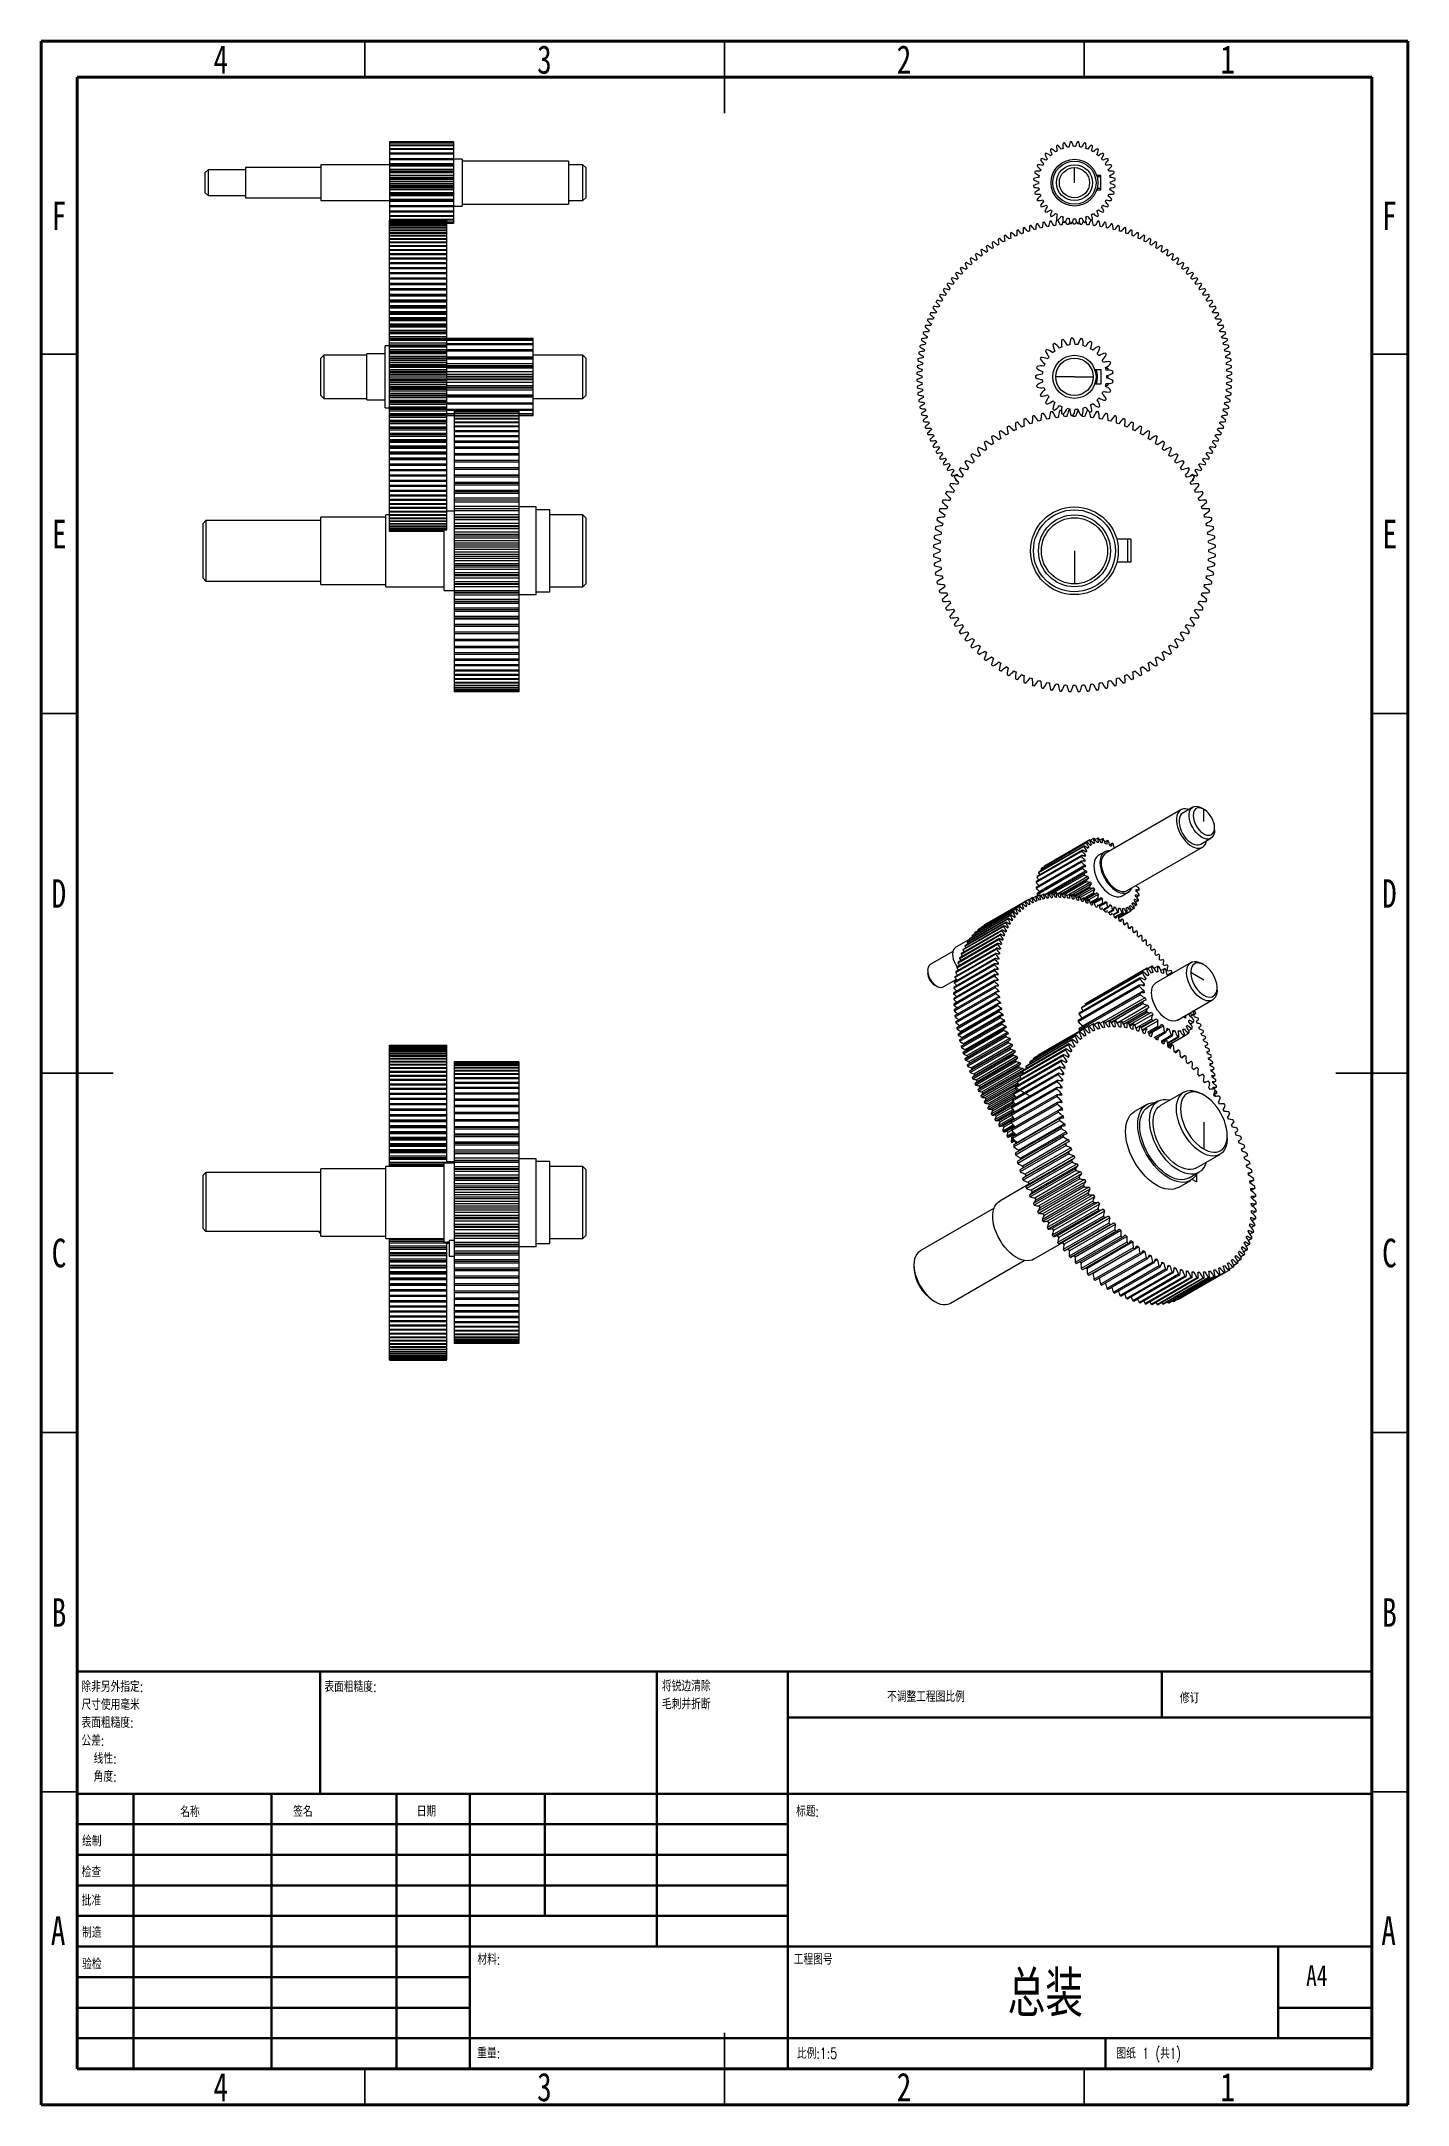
# Model space of a CAD drawing. Header units: millimetres. Extents: x 15 to 205, y 5 to 292.
import ezdxf

# ---------------------------------------------------------------- set-up
doc = ezdxf.new("R2010")
doc.units = ezdxf.units.MM
doc.styles.add('SLDTEXTSTYLE0', font='TXT', dxfattribs={"width": 0.75})
doc.styles.add('SLDTEXTSTYLE1', font='TXT', dxfattribs={"width": 0.75, "bigfont": 'bigfont'})
doc.styles.add('SLDTEXTSTYLE2', font='TXT', dxfattribs={"width": 0.694444, "bigfont": 'bigfont'})

msp = doc.modelspace()

# ---------------------------------------------------------------- texts
at = {"color": 7, "linetype": 'Continuous', "lineweight": 0}
for s, insert, char_height, attachment_point, style in [('4', (39.96, 291.45), 3.97, 2, 'SLDTEXTSTYLE0'), ('3', (84.96, 291.45), 3.97, 2, 'SLDTEXTSTYLE0'), ('2', (134.96, 291.45), 3.97, 2, 'SLDTEXTSTYLE0'), ('1', (179.96, 291.45), 3.97, 2, 'SLDTEXTSTYLE0'), ('F', (17.46, 269.7), 3.97, 2, 'SLDTEXTSTYLE0'), ('F', (202.46, 269.7), 3.97, 2, 'SLDTEXTSTYLE0'), ('E', (17.51, 225.45), 3.97, 2, 'SLDTEXTSTYLE0'), ('E', (202.51, 225.45), 3.97, 2, 'SLDTEXTSTYLE0'), ('D', (17.45, 175.45), 3.97, 2, 'SLDTEXTSTYLE0'), ('D', (202.45, 175.45), 3.97, 2, 'SLDTEXTSTYLE0'), ('C', (17.46, 125.45), 3.97, 2, 'SLDTEXTSTYLE0'), ('C', (202.46, 125.45), 3.97, 2, 'SLDTEXTSTYLE0'), ('B', (17.47, 75.45), 3.97, 2, 'SLDTEXTSTYLE0'), ('B', (202.47, 75.45), 3.97, 2, 'SLDTEXTSTYLE0'), ('表面粗糙度:', (54.37, 63.92), 1.5, 1, 'SLDTEXTSTYLE1'), ('不调整工程图比例', (132.61, 62.53), 1.5, 1, 'SLDTEXTSTYLE1'), ('修订', (173.33, 62.33), 1.5, 1, 'SLDTEXTSTYLE1'), ('名称', (34.32, 46.5), 1.5, 1, 'SLDTEXTSTYLE1'), ('签名', (50.03, 46.56), 1.5, 1, 'SLDTEXTSTYLE1'), ('日期', (67.21, 46.58), 1.5, 1, 'SLDTEXTSTYLE1'), ('标题:', (119.96, 46.58), 1.5, 1, 'SLDTEXTSTYLE1'), ('绘制', (20.68, 42.43), 1.5, 1, 'SLDTEXTSTYLE1'), ('检查', (20.62, 38.15), 1.5, 1, 'SLDTEXTSTYLE1'), ('批准', (20.62, 34.18), 1.5, 1, 'SLDTEXTSTYLE1'), ('A', (17.34, 31.2), 3.97, 2, 'SLDTEXTSTYLE0'), ('制造', (20.68, 29.73), 1.5, 1, 'SLDTEXTSTYLE1'), ('A', (202.34, 31.2), 3.97, 2, 'SLDTEXTSTYLE0'), ('材料:', (75.65, 25.99), 1.5, 1, 'SLDTEXTSTYLE1'), ('工程图号', (119.63, 25.99), 1.5, 1, 'SLDTEXTSTYLE1'), ('验检', (20.68, 25.35), 1.5, 1, 'SLDTEXTSTYLE1'), ('总装', (154.61, 23.61), 6.35, 2, 'SLDTEXTSTYLE1'), ('A4', (190.87, 24.41), 2.91, 1, 'SLDTEXTSTYLE0'), ('重量:', (75.62, 12.95), 1.499, 1, 'SLDTEXTSTYLE1'), ('比例:1:5', (120.07, 12.9), 1.5, 1, 'SLDTEXTSTYLE1'), ('图纸 1 (共1)', (164.48, 12.9), 1.5, 1, 'SLDTEXTSTYLE2'), ('4', (39.96, 9.45), 3.97, 2, 'SLDTEXTSTYLE0'), ('3', (84.96, 9.45), 3.97, 2, 'SLDTEXTSTYLE0'), ('2', (134.96, 9.45), 3.97, 2, 'SLDTEXTSTYLE0'), ('1', (179.96, 9.45), 3.97, 2, 'SLDTEXTSTYLE0')]:
    msp.add_mtext(s, dxfattribs=dict(at, insert=insert, char_height=char_height, attachment_point=attachment_point, style=style))

# ---------------------------------------------------------------- blocks, each defined once
blk = doc.blocks.new('SW_NOTE_0')
at = {"color": 0, "linetype": 'Continuous', "lineweight": 0, "char_height": 1.5, "attachment_point": 1, "style": 'SLDTEXTSTYLE1'}
for s, insert in [('除非另外指定:', (0, 1.93)), ('尺寸使用毫米', (0, -0.57)), ('表面粗糙度:', (0, -3.07)), ('公差:', (0, -5.57)), ('线性:', (1.69, -8.07)), ('角度:', (1.69, -10.57))]:
    blk.add_mtext(s, dxfattribs=dict(at, insert=insert))
blk = doc.blocks.new('SW_NOTE_0_1')
at = {"color": 0, "linetype": 'Continuous', "lineweight": 0, "char_height": 1.5, "attachment_point": 1, "style": 'SLDTEXTSTYLE1'}
for s, insert in [('将锐边清除', (0, 1.93)), ('毛刺并折断', (0, -0.57))]:
    blk.add_mtext(s, dxfattribs=dict(at, insert=insert))

# ---------------------------------------------------------------- linework, layer by layer
at = {"color": 7, "linetype": 'Continuous', "lineweight": 70}
for p, q in [((15, 5), (15, 292)), ((15, 292), (205, 292)), ((205, 292), (205, 5)), ((20, 10), (20, 287)), ((20, 287), (200, 287)), ((200, 287), (200, 10)), ((200, 10), (20, 10)), ((205, 5), (15, 5))]:
    msp.add_line(p, q, dxfattribs=at)
at = {"color": 7, "linetype": 'Continuous', "lineweight": 35}
for p, q in [((60, 287), (60, 292)), ((110, 292), (110, 282)), ((110, 287), (110, 292)), ((160, 287), (160, 292)), ((20, 248.5), (15, 248.5)), ((200, 248.5), (205, 248.5)), ((20, 198.5), (15, 198.5)), ((200, 198.5), (205, 198.5)), ((15, 148.5), (25, 148.5)), ((20, 148.5), (15, 148.5)), ((205, 148.5), (195, 148.5)), ((200, 148.5), (205, 148.5)), ((20, 98.5), (15, 98.5)), ((200, 98.5), (205, 98.5)), ((20, 48.5), (15, 48.5)), ((200, 48.5), (205, 48.5)), ((110, 5), (110, 15)), ((60, 10), (60, 5)), ((110, 10), (110, 5)), ((160, 10), (160, 5))]:
    msp.add_line(p, q, dxfattribs=at)
at = {"color": 7, "linetype": 'Continuous', "lineweight": 25}
for p, q in [((72.33, 278.01), (63.41, 278.01)), ((63.41, 278.01), (63.41, 278)), ((72.33, 278), (63.41, 278)), ((63.41, 278), (63.41, 277.86)), ((72.33, 277.86), (63.41, 277.86)), ((63.41, 277.86), (63.41, 277.81)), ((72.33, 277.81), (63.41, 277.81)), ((63.41, 277.81), (63.41, 277.53)), ((72.33, 277.53), (63.41, 277.53)), ((63.41, 277.53), (63.41, 277.45)), ((72.33, 277.45), (63.41, 277.45)), ((63.41, 277.45), (63.41, 277.05)), ((72.33, 277.05), (63.41, 277.05)), ((63.41, 277.05), (63.41, 276.94)), ((72.33, 276.94), (63.41, 276.94)), ((63.41, 276.94), (63.41, 276.42)), ((72.33, 276.42), (63.41, 276.42)), ((63.41, 276.42), (63.41, 276.29)), ((72.33, 276.29), (63.41, 276.29)), ((63.41, 276.29), (63.41, 275.66)), ((72.33, 275.67), (63.41, 275.67)), ((63.41, 275.67), (63.41, 275.52)), ((72.33, 275.52), (63.41, 275.52)), ((63.41, 275.52), (63.41, 274.96)), ((72.33, 278.01), (72.33, 278)), ((72.33, 278), (72.33, 277.86)), ((72.33, 277.86), (72.33, 277.81)), ((72.33, 277.81), (72.33, 277.53)), ((72.33, 277.53), (72.33, 277.45)), ((72.33, 277.45), (72.33, 277.05)), ((72.33, 277.05), (72.33, 276.94)), ((72.33, 276.94), (72.33, 276.42)), ((72.33, 276.42), (72.33, 276.29)), ((72.33, 276.29), (72.33, 275.66)), ((72.33, 275.67), (72.33, 275.52)), ((73.53, 275.58), (72.33, 275.58)), ((72.33, 275.52), (72.33, 274.96)), ((73.53, 275.58), (73.53, 269.08)), ((38.19, 274.13), (37.79, 273.73)), ((37.79, 272.33), (37.79, 273.73)), ((43.39, 274.13), (38.19, 274.13)), ((38.19, 274.13), (38.19, 272.33)), ((53.89, 274.43), (43.39, 274.43)), ((43.39, 274.43), (43.39, 270.23)), ((63.41, 274.83), (53.89, 274.83)), ((53.89, 274.83), (53.89, 269.83)), ((72.33, 274.96), (63.41, 274.96)), ((63.41, 274.96), (63.41, 274.82)), ((72.33, 274.82), (63.41, 274.82)), ((72.33, 274.82), (63.41, 274.82)), ((63.41, 274.82), (63.41, 274.65)), ((63.41, 274.82), (63.41, 274.82)), ((72.33, 274.65), (63.41, 274.65)), ((63.41, 274.65), (63.41, 274.17)), ((72.33, 274.17), (63.41, 274.17)), ((63.41, 274.17), (63.41, 273.92)), ((72.33, 273.94), (63.41, 273.94)), ((63.41, 273.94), (63.41, 273.89)), ((72.33, 273.89), (63.41, 273.89)), ((63.41, 273.89), (63.41, 273.71)), ((72.33, 273.71), (63.41, 273.71)), ((63.41, 273.71), (63.41, 273.33)), ((72.33, 273.33), (63.41, 273.33)), ((63.41, 273.33), (63.41, 273.07)), ((72.33, 273.07), (63.41, 273.07)), ((63.41, 273.07), (63.41, 272.92)), ((72.33, 272.92), (63.41, 272.92)), ((63.41, 272.92), (63.41, 272.73)), ((72.33, 272.73), (63.41, 272.73)), ((63.41, 272.73), (63.41, 272.46)), ((72.33, 274.96), (72.33, 274.82)), ((72.33, 274.82), (72.33, 274.65)), ((72.33, 274.82), (72.33, 274.82)), ((72.33, 274.65), (72.33, 274.17)), ((72.33, 274.17), (72.33, 273.92)), ((72.33, 273.94), (72.33, 273.89)), ((72.33, 273.89), (72.33, 273.71)), ((72.33, 273.71), (72.33, 273.33)), ((72.33, 273.33), (72.33, 273.07)), ((72.33, 273.07), (72.33, 272.92)), ((72.33, 272.92), (72.33, 272.73)), ((72.33, 272.73), (72.33, 272.46)), ((88.31, 275.33), (73.53, 275.33)), ((88.31, 275.33), (88.31, 269.33)), ((90.31, 274.83), (88.31, 274.83)), ((90.71, 274.43), (90.31, 274.83)), ((90.31, 269.83), (90.31, 274.83)), ((90.71, 274.43), (90.71, 270.23)), ((162.32, 273.33), (161.75, 273.33)), ((162.32, 273.13), (161.81, 273.13)), ((162.32, 271.33), (162.32, 273.33)), ((37.79, 270.93), (37.79, 272.33)), ((37.79, 270.93), (38.19, 270.53)), ((38.19, 272.33), (38.19, 270.53)), ((38.19, 270.53), (43.39, 270.53)), ((43.39, 270.23), (53.89, 270.23)), ((53.89, 269.83), (63.41, 269.83)), ((72.33, 272.46), (63.41, 272.46)), ((63.41, 272.46), (63.41, 272.19)), ((72.33, 272.19), (63.41, 272.19)), ((63.41, 272.19), (63.41, 271.92)), ((72.33, 271.92), (63.41, 271.92)), ((63.41, 271.92), (63.41, 271.74)), ((72.33, 271.74), (63.41, 271.74)), ((63.41, 271.74), (63.41, 271.59)), ((72.33, 271.59), (63.41, 271.59)), ((63.41, 271.59), (63.41, 271.32)), ((72.33, 271.32), (63.41, 271.32)), ((63.41, 271.32), (63.41, 270.94)), ((72.33, 270.94), (63.41, 270.94)), ((63.41, 270.94), (63.41, 270.76)), ((72.33, 270.76), (63.41, 270.76)), ((63.41, 270.76), (63.41, 270.72)), ((63.41, 270.74), (63.41, 270.48)), ((63.41, 270.72), (72.33, 270.72)), ((72.33, 270.48), (63.41, 270.48)), ((63.41, 270.48), (63.41, 270)), ((72.33, 270), (63.41, 270)), ((63.41, 270), (63.41, 269.83)), ((63.41, 269.83), (72.33, 269.83)), ((72.33, 269.83), (63.41, 269.83)), ((63.41, 269.83), (63.41, 269.83)), ((63.41, 269.83), (63.41, 269.7)), ((72.33, 272.46), (72.33, 272.19)), ((72.33, 272.19), (72.33, 271.92)), ((72.33, 271.92), (72.33, 271.74)), ((72.33, 271.74), (72.33, 271.59)), ((72.33, 271.59), (72.33, 271.32)), ((72.33, 271.32), (72.33, 270.94)), ((72.33, 270.94), (72.33, 270.76)), ((72.33, 270.76), (72.33, 270.72)), ((72.33, 270.74), (72.33, 270.48)), ((72.33, 270.48), (72.33, 270)), ((72.33, 270), (72.33, 269.83)), ((72.33, 269.83), (72.33, 269.83)), ((72.33, 269.83), (72.33, 269.7)), ((88.31, 269.83), (90.31, 269.83)), ((90.31, 269.83), (90.71, 270.23)), ((161.75, 271.33), (162.32, 271.33)), ((162.32, 271.53), (161.81, 271.53)), ((72.33, 269.7), (63.41, 269.7)), ((63.41, 269.7), (63.41, 269.13)), ((72.33, 269.13), (63.41, 269.13)), ((63.41, 269.13), (63.41, 268.98)), ((63.41, 268.99), (63.41, 268.36)), ((72.33, 268.98), (63.41, 268.98)), ((72.33, 268.36), (63.41, 268.36)), ((63.41, 268.36), (63.41, 268.23)), ((72.33, 268.23), (63.41, 268.23)), ((63.41, 268.23), (63.41, 267.71)), ((72.33, 267.71), (63.41, 267.71)), ((63.41, 267.71), (63.41, 267.61)), ((72.33, 267.61), (63.41, 267.61)), ((63.41, 267.61), (63.41, 267.2)), ((72.33, 267.2), (63.41, 267.2)), ((63.41, 267.2), (63.41, 267.12)), ((72.33, 267.12), (63.41, 267.12)), ((63.41, 267.11), (71.41, 267.11)), ((63.41, 267.09), (63.41, 267.11)), ((63.41, 267.09), (71.41, 267.09)), ((63.41, 266.99), (63.41, 267.09)), ((63.41, 266.99), (71.41, 266.99)), ((63.41, 266.96), (63.41, 266.99)), ((63.41, 266.96), (71.41, 266.96)), ((63.41, 266.83), (63.41, 266.96)), ((71.41, 267.09), (71.41, 267.11)), ((71.41, 266.99), (71.41, 267.09)), ((71.41, 266.96), (71.41, 266.99)), ((71.41, 266.83), (71.41, 266.96)), ((72.33, 269.7), (72.33, 269.13)), ((72.33, 269.13), (72.33, 268.98)), ((72.33, 269.08), (73.53, 269.08)), ((72.33, 268.99), (72.33, 268.36)), ((72.33, 268.36), (72.33, 268.23)), ((72.33, 268.23), (72.33, 267.71)), ((72.33, 267.71), (72.33, 267.61)), ((72.33, 267.61), (72.33, 267.2)), ((72.33, 267.2), (72.33, 267.12)), ((72.33, 267.12), (72.33, 266.85)), ((73.53, 269.33), (88.31, 269.33)), ((63.41, 266.83), (71.41, 266.83)), ((63.41, 266.79), (63.41, 266.83)), ((63.41, 266.79), (71.41, 266.79)), ((63.41, 266.62), (63.41, 266.79)), ((63.41, 266.62), (71.41, 266.62)), ((63.41, 266.57), (63.41, 266.62)), ((63.41, 266.57), (71.41, 266.57)), ((63.41, 266.39), (63.41, 266.57)), ((63.41, 266.38), (71.41, 266.38)), ((63.41, 266.32), (63.41, 266.38)), ((63.41, 266.32), (71.41, 266.32)), ((63.41, 266.07), (63.41, 266.32)), ((63.41, 266.1), (71.41, 266.1)), ((63.41, 266.03), (63.41, 266.1)), ((63.41, 266.03), (71.41, 266.03)), ((63.41, 265.77), (63.41, 266.03)), ((63.41, 265.77), (71.41, 265.77)), ((63.41, 265.7), (63.41, 265.77)), ((63.41, 265.7), (71.41, 265.7)), ((63.41, 265.41), (63.41, 265.7)), ((63.41, 265.41), (71.41, 265.41)), ((63.41, 265.33), (63.41, 265.41)), ((63.41, 265.33), (71.41, 265.33)), ((63.41, 264.98), (63.41, 265.33)), ((63.41, 265.01), (71.41, 265.01)), ((63.41, 264.92), (63.41, 265.01)), ((63.41, 264.92), (71.41, 264.92)), ((63.41, 264.58), (63.41, 264.92)), ((63.41, 264.58), (71.41, 264.58)), ((63.41, 264.48), (63.41, 264.58)), ((63.41, 264.48), (71.41, 264.48)), ((63.41, 264.1), (63.41, 264.48)), ((63.41, 264.1), (71.41, 264.1)), ((63.41, 264), (63.41, 264.1)), ((72.33, 266.85), (71.41, 266.85)), ((71.41, 266.79), (71.41, 266.83)), ((72.33, 266.8), (71.41, 266.8)), ((71.41, 266.62), (71.41, 266.79)), ((72.33, 266.66), (71.41, 266.66)), ((72.33, 266.64), (71.41, 266.64)), ((71.41, 266.57), (71.41, 266.62)), ((71.41, 266.38), (71.41, 266.57)), ((71.41, 266.32), (71.41, 266.38)), ((71.41, 266.1), (71.41, 266.32)), ((71.41, 266.03), (71.41, 266.1)), ((71.41, 265.77), (71.41, 266.03)), ((71.41, 265.7), (71.41, 265.77)), ((71.41, 265.41), (71.41, 265.7)), ((71.41, 265.33), (71.41, 265.41)), ((71.41, 265.01), (71.41, 265.33)), ((71.41, 264.92), (71.41, 265.01)), ((71.41, 264.58), (71.41, 264.92)), ((71.41, 264.48), (71.41, 264.58)), ((71.41, 264.1), (71.41, 264.48)), ((71.41, 264), (71.41, 264.1)), ((72.33, 266.85), (72.33, 266.8)), ((72.33, 266.8), (72.33, 266.66)), ((72.33, 266.66), (72.33, 266.64)), ((63.41, 264), (71.41, 264)), ((63.41, 263.59), (63.41, 264)), ((63.41, 263.59), (71.41, 263.59)), ((63.41, 263.48), (63.41, 263.59)), ((63.41, 263.48), (71.41, 263.48)), ((63.41, 263.05), (63.41, 263.48)), ((63.41, 263.05), (71.41, 263.05)), ((63.41, 262.93), (63.41, 263.05)), ((63.41, 262.93), (71.41, 262.93)), ((63.41, 262.47), (63.41, 262.93)), ((63.41, 262.47), (71.41, 262.47)), ((63.41, 262.34), (63.41, 262.47)), ((63.41, 262.34), (71.41, 262.34)), ((63.41, 261.86), (63.41, 262.34)), ((63.41, 261.86), (71.41, 261.86)), ((63.41, 261.72), (63.41, 261.86)), ((63.41, 261.72), (71.41, 261.72)), ((63.41, 261.22), (63.41, 261.72)), ((63.41, 261.22), (71.41, 261.22)), ((63.41, 261.08), (63.41, 261.22)), ((71.41, 263.59), (71.41, 264)), ((71.41, 263.48), (71.41, 263.59)), ((71.41, 263.05), (71.41, 263.48)), ((71.41, 262.93), (71.41, 263.05)), ((71.41, 262.47), (71.41, 262.93)), ((71.41, 262.34), (71.41, 262.47)), ((71.41, 261.86), (71.41, 262.34)), ((71.41, 261.72), (71.41, 261.86)), ((71.41, 261.22), (71.41, 261.72)), ((71.41, 261.08), (71.41, 261.22)), ((63.41, 261.08), (71.41, 261.08)), ((63.41, 260.55), (63.41, 261.08)), ((63.41, 260.55), (71.41, 260.55)), ((63.41, 260.4), (63.41, 260.55)), ((63.41, 260.4), (71.41, 260.4)), ((63.41, 259.84), (63.41, 260.4)), ((63.41, 259.84), (71.41, 259.84)), ((63.41, 259.69), (63.41, 259.84)), ((63.41, 259.69), (71.41, 259.69)), ((63.41, 259.11), (63.41, 259.69)), ((63.41, 259.11), (71.41, 259.11)), ((63.41, 258.95), (63.41, 259.11)), ((63.41, 258.95), (71.41, 258.95)), ((63.41, 258.34), (63.41, 258.95)), ((63.41, 258.36), (71.41, 258.36)), ((63.41, 258.19), (63.41, 258.36)), ((71.41, 260.55), (71.41, 261.08)), ((71.41, 260.4), (71.41, 260.55)), ((71.41, 259.84), (71.41, 260.4)), ((71.41, 259.69), (71.41, 259.84)), ((71.41, 259.11), (71.41, 259.69)), ((71.41, 258.95), (71.41, 259.11)), ((71.41, 258.34), (71.41, 258.95)), ((71.41, 258.19), (71.41, 258.36)), ((63.41, 258.19), (71.41, 258.19)), ((63.41, 257.6), (63.41, 258.19)), ((63.41, 257.6), (71.41, 257.6)), ((63.41, 257.58), (71.41, 257.58)), ((63.41, 257.41), (63.41, 257.58)), ((63.41, 257.41), (71.41, 257.41)), ((63.41, 256.83), (63.41, 257.41)), ((63.41, 256.83), (71.41, 256.83)), ((63.41, 256.78), (63.41, 256.83)), ((63.41, 256.78), (71.41, 256.78)), ((63.41, 256.6), (63.41, 256.78)), ((63.41, 256.6), (71.41, 256.6)), ((63.41, 256.04), (63.41, 256.6)), ((63.41, 256.04), (71.41, 256.04)), ((63.41, 255.95), (63.41, 256.04)), ((63.41, 255.95), (71.41, 255.95)), ((63.41, 255.77), (63.41, 255.95)), ((63.41, 255.77), (71.41, 255.77)), ((63.41, 255.23), (63.41, 255.77)), ((71.41, 257.6), (71.41, 258.19)), ((71.41, 257.41), (71.41, 257.58)), ((71.41, 256.83), (71.41, 257.41)), ((71.41, 256.78), (71.41, 256.83)), ((71.41, 256.6), (71.41, 256.78)), ((71.41, 256.04), (71.41, 256.6)), ((71.41, 255.95), (71.41, 256.04)), ((71.41, 255.77), (71.41, 255.95)), ((71.41, 255.23), (71.41, 255.77)), ((63.41, 255.23), (71.41, 255.23)), ((63.41, 255.11), (63.41, 255.23)), ((63.41, 255.11), (71.41, 255.11)), ((63.41, 254.92), (63.41, 255.11)), ((63.41, 254.92), (71.41, 254.92)), ((63.41, 254.41), (63.41, 254.92)), ((63.41, 254.41), (71.41, 254.41)), ((63.41, 254.24), (63.41, 254.41)), ((63.41, 254.24), (71.41, 254.24)), ((63.41, 254.05), (63.41, 254.24)), ((63.41, 254.05), (71.41, 254.05)), ((63.41, 253.56), (63.41, 254.05)), ((63.41, 253.56), (71.41, 253.56)), ((63.41, 253.34), (63.41, 253.56)), ((71.41, 253.36), (63.41, 253.36)), ((63.41, 253.36), (71.41, 253.36)), ((63.41, 253.17), (63.41, 253.36)), ((63.41, 253.36), (63.41, 253.36)), ((63.41, 253.17), (71.41, 253.17)), ((63.41, 252.7), (63.41, 253.17)), ((63.41, 252.7), (71.41, 252.7)), ((63.41, 252.47), (63.41, 252.7)), ((71.41, 255.11), (71.41, 255.23)), ((71.41, 254.92), (71.41, 255.11)), ((71.41, 254.41), (71.41, 254.92)), ((71.41, 254.24), (71.41, 254.41)), ((71.41, 254.05), (71.41, 254.24)), ((71.41, 253.56), (71.41, 254.05)), ((71.41, 253.34), (71.41, 253.56)), ((71.41, 253.17), (71.41, 253.36)), ((71.41, 253.36), (71.41, 253.36)), ((71.41, 252.7), (71.41, 253.17)), ((71.41, 252.47), (71.41, 252.7)), ((71.41, 252.48), (63.41, 252.48)), ((63.41, 252.46), (63.41, 252.48)), ((63.41, 252.46), (71.41, 252.46)), ((63.41, 252.27), (63.41, 252.46)), ((63.41, 252.27), (71.41, 252.27)), ((63.41, 251.82), (63.41, 252.27)), ((63.41, 251.82), (71.41, 251.82)), ((63.41, 251.59), (63.41, 251.82)), ((63.41, 251.59), (71.41, 251.59)), ((63.41, 251.55), (63.41, 251.59)), ((63.41, 251.55), (71.41, 251.55)), ((63.41, 251.36), (63.41, 251.55)), ((63.41, 251.36), (71.41, 251.36)), ((63.41, 250.94), (63.41, 251.36)), ((63.41, 250.94), (71.41, 250.94)), ((63.41, 250.7), (63.41, 250.94)), ((63.41, 250.7), (71.41, 250.7)), ((63.41, 250.63), (63.41, 250.7)), ((63.41, 250.63), (71.41, 250.63)), ((63.41, 250.43), (63.41, 250.63)), ((63.41, 250.43), (71.41, 250.43)), ((63.41, 250.04), (63.41, 250.43)), ((63.41, 250.04), (71.41, 250.04)), ((63.41, 249.8), (63.41, 250.04)), ((63.41, 249.8), (71.41, 249.8)), ((63.41, 249.7), (63.41, 249.8)), ((63.41, 249.7), (71.41, 249.7)), ((63.41, 249.5), (63.41, 249.7)), ((71.41, 252.46), (71.41, 252.48)), ((71.41, 252.27), (71.41, 252.46)), ((71.41, 251.82), (71.41, 252.27)), ((71.41, 251.59), (71.41, 251.82)), ((71.41, 251.55), (71.41, 251.59)), ((71.41, 251.36), (71.41, 251.55)), ((71.41, 250.94), (71.41, 251.36)), ((71.41, 250.7), (71.41, 250.94)), ((71.41, 250.72), (83.41, 250.72)), ((71.41, 250.71), (83.41, 250.71)), ((71.41, 250.63), (71.41, 250.7)), ((71.41, 250.43), (71.41, 250.63)), ((71.41, 250.5), (83.41, 250.5)), ((71.41, 250.43), (83.41, 250.43)), ((71.41, 250.04), (71.41, 250.43)), ((71.41, 249.8), (71.41, 250.04)), ((71.41, 249.95), (83.41, 249.95)), ((71.41, 249.82), (83.41, 249.82)), ((71.41, 249.7), (71.41, 249.8)), ((71.41, 249.5), (71.41, 249.7)), ((83.41, 250.71), (83.41, 250.72)), ((83.41, 250.5), (83.41, 250.71)), ((83.41, 250.43), (83.41, 250.5)), ((83.41, 249.95), (83.41, 250.43)), ((83.41, 249.82), (83.41, 249.95)), ((83.41, 249.11), (83.41, 249.82)), ((54.29, 248.33), (53.89, 247.93)), ((53.89, 242.73), (53.89, 247.93)), ((60.29, 248.33), (54.29, 248.33)), ((54.29, 248.33), (54.29, 242.33)), ((62.81, 248.53), (60.29, 248.53)), ((60.29, 242.13), (60.29, 248.53)), ((63.41, 249.63), (62.81, 249.63)), ((62.81, 241.03), (62.81, 249.63)), ((63.41, 249.5), (71.41, 249.5)), ((63.41, 249.13), (63.41, 249.5)), ((63.41, 249.13), (71.41, 249.13)), ((63.41, 248.89), (63.41, 249.13)), ((63.41, 248.89), (71.41, 248.89)), ((63.41, 248.76), (63.41, 248.89)), ((63.41, 248.76), (71.41, 248.76)), ((63.41, 248.56), (63.41, 248.76)), ((63.41, 248.56), (71.41, 248.56)), ((63.41, 248.22), (63.41, 248.56)), ((63.41, 248.22), (71.41, 248.22)), ((63.41, 247.98), (63.41, 248.22)), ((63.41, 247.98), (71.41, 247.98)), ((63.41, 247.81), (63.41, 247.98)), ((63.41, 247.81), (71.41, 247.81)), ((63.41, 247.61), (63.41, 247.81)), ((63.41, 247.61), (71.41, 247.61)), ((63.41, 247.3), (63.41, 247.61)), ((63.41, 247.3), (71.41, 247.3)), ((63.41, 247.06), (63.41, 247.3)), ((63.41, 247.06), (71.41, 247.06)), ((63.41, 246.86), (63.41, 247.06)), ((63.41, 246.86), (71.41, 246.86)), ((63.41, 246.66), (63.41, 246.86)), ((71.41, 249.13), (71.41, 249.5)), ((71.41, 248.89), (71.41, 249.13)), ((71.41, 249.11), (83.41, 249.11)), ((71.41, 248.94), (83.41, 248.94)), ((71.41, 248.76), (71.41, 248.89)), ((71.41, 248.56), (71.41, 248.76)), ((71.41, 248.22), (71.41, 248.56)), ((71.41, 247.98), (71.41, 248.22)), ((71.41, 248.12), (83.41, 248.12)), ((83.41, 248.03), (71.41, 248.03)), ((71.41, 248.03), (83.41, 248.03)), ((71.41, 247.81), (71.41, 247.98)), ((71.41, 247.83), (83.41, 247.83)), ((71.41, 247.61), (71.41, 247.81)), ((71.41, 247.3), (71.41, 247.61)), ((71.41, 247.06), (71.41, 247.3)), ((71.41, 247.16), (83.41, 247.16)), ((71.41, 246.86), (71.41, 247.06)), ((71.41, 246.66), (71.41, 246.86)), ((83.41, 246.85), (71.41, 246.85)), ((83.41, 248.94), (83.41, 249.11)), ((83.41, 248.12), (83.41, 248.94)), ((90.31, 248.33), (83.41, 248.33)), ((83.41, 248.03), (83.41, 248.12)), ((83.41, 247.83), (83.41, 248.03)), ((83.41, 247.16), (83.41, 247.83)), ((83.41, 246.85), (83.41, 247.16)), ((83.41, 246.78), (83.41, 246.85)), ((90.71, 247.93), (90.31, 248.33)), ((90.31, 242.33), (90.31, 248.33)), ((90.71, 247.93), (90.71, 242.73)), ((63.41, 246.66), (71.41, 246.66)), ((63.41, 246.37), (63.41, 246.66)), ((63.41, 246.37), (71.41, 246.37)), ((63.41, 246.13), (63.41, 246.37)), ((63.41, 246.13), (71.41, 246.13)), ((63.41, 245.91), (63.41, 246.13)), ((63.41, 245.91), (71.41, 245.91)), ((63.41, 245.7), (63.41, 245.91)), ((63.41, 245.7), (71.41, 245.7)), ((63.41, 245.45), (63.41, 245.7)), ((63.41, 245.45), (71.41, 245.45)), ((63.41, 245.21), (63.41, 245.45)), ((63.41, 245.21), (71.41, 245.21)), ((63.41, 244.95), (63.41, 245.21)), ((63.41, 244.95), (71.41, 244.95)), ((63.41, 244.75), (63.41, 244.95)), ((63.41, 244.75), (71.41, 244.75)), ((63.41, 244.52), (63.41, 244.75)), ((63.41, 244.52), (71.41, 244.52)), ((63.41, 244.28), (63.41, 244.52)), ((63.41, 244.28), (71.41, 244.28)), ((63.41, 244), (63.41, 244.28)), ((63.41, 244), (71.41, 244)), ((63.41, 243.79), (63.41, 244)), ((71.41, 246.78), (83.41, 246.78)), ((71.41, 246.37), (71.41, 246.66)), ((71.41, 246.56), (83.41, 246.56)), ((71.41, 246.13), (71.41, 246.37)), ((71.41, 245.91), (71.41, 246.13)), ((71.41, 246.08), (83.41, 246.08)), ((71.41, 245.7), (71.41, 245.91)), ((71.41, 245.7), (83.41, 245.7)), ((71.41, 245.45), (71.41, 245.7)), ((71.41, 245.21), (71.41, 245.45)), ((71.41, 245.44), (83.41, 245.44)), ((71.41, 245.21), (83.41, 245.21)), ((71.41, 244.95), (71.41, 245.21)), ((71.41, 244.95), (83.41, 244.95)), ((71.41, 244.75), (71.41, 244.95)), ((71.41, 244.52), (71.41, 244.75)), ((71.41, 244.58), (83.41, 244.58)), ((71.41, 244.28), (71.41, 244.52)), ((71.41, 244), (71.41, 244.28)), ((71.41, 244.1), (83.41, 244.1)), ((71.41, 243.79), (71.41, 244)), ((83.41, 246.56), (83.41, 246.78)), ((83.41, 246.08), (83.41, 246.56)), ((83.41, 245.7), (83.41, 246.08)), ((83.41, 245.44), (83.41, 245.7)), ((83.41, 245.21), (83.41, 245.44)), ((83.41, 244.95), (83.41, 245.21)), ((83.41, 244.58), (83.41, 244.95)), ((83.41, 244.1), (83.41, 244.58)), ((83.41, 243.87), (83.41, 244.1)), ((161.49, 246.33), (162.32, 246.33)), ((162.32, 244.33), (161.49, 244.33)), ((162.32, 246.33), (162.32, 244.33)), ((163, 246.53), (163.32, 246.53)), ((163.32, 244.13), (163, 244.13)), ((163.32, 246.53), (163.32, 246.27)), ((163.32, 245.55), (163.32, 245.1)), ((163.32, 244.39), (163.32, 244.13)), ((53.89, 242.73), (54.29, 242.33)), ((54.29, 242.33), (60.29, 242.33)), ((60.29, 242.13), (62.81, 242.13)), ((63.41, 243.79), (71.41, 243.79)), ((63.41, 243.6), (63.41, 243.79)), ((63.41, 243.6), (71.41, 243.6)), ((63.41, 243.36), (63.41, 243.6)), ((63.41, 243.36), (71.41, 243.36)), ((63.41, 243.05), (63.41, 243.36)), ((63.41, 243.05), (71.41, 243.05)), ((63.41, 242.84), (63.41, 243.05)), ((63.41, 242.84), (71.41, 242.84)), ((63.41, 242.68), (63.41, 242.84)), ((63.41, 242.68), (71.41, 242.68)), ((63.41, 242.44), (63.41, 242.68)), ((63.41, 242.44), (71.41, 242.44)), ((63.41, 242.1), (63.41, 242.44)), ((63.41, 242.1), (71.41, 242.1)), ((63.41, 241.89), (63.41, 242.1)), ((63.41, 241.89), (71.41, 241.89)), ((63.41, 241.76), (63.41, 241.89)), ((63.41, 241.76), (71.41, 241.76)), ((63.41, 241.52), (63.41, 241.76)), ((63.41, 241.52), (71.41, 241.52)), ((63.41, 241.16), (63.41, 241.52)), ((63.41, 241.16), (71.41, 241.16)), ((63.41, 240.95), (63.41, 241.16)), ((71.41, 243.87), (83.41, 243.87)), ((71.41, 243.8), (83.41, 243.8)), ((71.41, 243.6), (71.41, 243.79)), ((71.41, 243.36), (71.41, 243.6)), ((71.41, 243.5), (83.41, 243.5)), ((71.41, 243.05), (71.41, 243.36)), ((71.41, 242.84), (71.41, 243.05)), ((71.41, 242.68), (71.41, 242.84)), ((71.41, 242.83), (83.41, 242.83)), ((71.41, 242.44), (71.41, 242.68)), ((71.41, 242.62), (83.41, 242.62)), ((71.41, 242.62), (83.41, 242.62)), ((71.41, 242.53), (83.41, 242.53)), ((71.41, 242.1), (71.41, 242.44)), ((71.41, 241.89), (71.41, 242.1)), ((71.41, 241.76), (71.41, 241.89)), ((71.41, 241.52), (71.41, 241.76)), ((71.41, 241.72), (83.41, 241.72)), ((71.41, 241.55), (83.41, 241.55)), ((71.41, 241.16), (71.41, 241.52)), ((71.41, 240.95), (71.41, 241.16)), ((83.41, 243.8), (83.41, 243.87)), ((83.41, 243.5), (83.41, 243.8)), ((83.41, 242.83), (83.41, 243.5)), ((83.41, 242.62), (83.41, 242.83)), ((83.41, 242.53), (83.41, 242.62)), ((83.41, 241.72), (83.41, 242.53)), ((83.41, 242.33), (90.31, 242.33)), ((83.41, 241.55), (83.41, 241.72)), ((83.41, 240.83), (83.41, 241.55)), ((90.31, 242.33), (90.71, 242.73)), ((62.81, 241.03), (63.41, 241.03)), ((63.41, 240.95), (71.41, 240.95)), ((63.41, 240.85), (63.41, 240.95)), ((63.41, 240.85), (71.41, 240.85)), ((63.41, 240.61), (63.41, 240.85)), ((63.41, 240.61), (71.41, 240.61)), ((63.41, 240.22), (63.41, 240.61)), ((63.41, 240.22), (71.41, 240.22)), ((63.41, 240.02), (63.41, 240.22)), ((63.41, 240.02), (71.41, 240.02)), ((63.41, 239.95), (63.41, 240.02)), ((63.41, 239.95), (71.41, 239.95)), ((63.41, 239.72), (63.41, 239.95)), ((63.41, 239.72), (71.41, 239.72)), ((63.41, 239.3), (63.41, 239.72)), ((63.41, 239.3), (71.41, 239.3)), ((63.41, 239.1), (63.41, 239.3)), ((63.41, 239.1), (71.41, 239.1)), ((63.41, 239.06), (63.41, 239.1)), ((63.41, 239.06), (71.41, 239.06)), ((63.41, 238.83), (63.41, 239.06)), ((63.41, 238.83), (71.41, 238.83)), ((63.41, 238.38), (63.41, 238.83)), ((63.41, 238.38), (71.41, 238.38)), ((63.41, 238.19), (63.41, 238.38)), ((71.41, 240.85), (71.41, 240.95)), ((71.41, 240.61), (71.41, 240.85)), ((71.41, 240.83), (83.41, 240.83)), ((71.41, 240.71), (83.41, 240.71)), ((71.41, 240.22), (71.41, 240.61)), ((71.41, 240.23), (72.41, 240.23)), ((71.41, 240.02), (71.41, 240.22)), ((71.41, 240.16), (72.41, 240.16)), ((71.41, 239.95), (71.41, 240.02)), ((71.41, 239.95), (72.41, 239.95)), ((71.41, 239.72), (71.41, 239.95)), ((71.41, 239.93), (72.41, 239.93)), ((71.41, 239.3), (71.41, 239.72)), ((71.41, 239.1), (71.41, 239.3)), ((71.41, 239.06), (71.41, 239.1)), ((71.41, 238.83), (71.41, 239.06)), ((71.41, 238.38), (71.41, 238.83)), ((71.41, 238.19), (71.41, 238.38)), ((72.41, 240.65), (72.41, 240.62)), ((81.41, 240.62), (72.41, 240.62)), ((72.41, 240.62), (72.41, 240.49)), ((81.41, 240.49), (72.41, 240.49)), ((72.41, 240.49), (72.41, 240.44)), ((81.41, 240.44), (72.41, 240.44)), ((72.41, 240.44), (72.41, 240.25)), ((81.41, 240.25), (72.41, 240.25)), ((72.41, 240.25), (72.41, 240.18)), ((81.41, 240.18), (72.41, 240.18)), ((72.41, 240.18), (72.41, 239.92)), ((81.41, 239.92), (72.41, 239.92)), ((72.41, 239.92), (72.41, 239.84)), ((81.41, 239.84), (72.41, 239.84)), ((72.41, 239.84), (72.41, 239.5)), ((81.41, 239.52), (72.41, 239.52)), ((72.41, 239.52), (72.41, 239.42)), ((81.41, 239.42), (72.41, 239.42)), ((72.41, 239.42), (72.41, 239.04)), ((81.41, 239.04), (72.41, 239.04)), ((72.41, 239.04), (72.41, 238.92)), ((81.41, 238.92), (72.41, 238.92)), ((72.41, 238.92), (72.41, 238.46)), ((81.41, 238.48), (72.41, 238.48)), ((72.41, 238.48), (72.41, 238.35)), ((81.41, 238.35), (72.41, 238.35)), ((72.41, 238.35), (72.41, 237.84)), ((81.41, 240.65), (81.41, 240.62)), ((81.41, 240.62), (81.41, 240.49)), ((81.41, 240.49), (81.41, 240.44)), ((81.41, 240.44), (81.41, 240.25)), ((81.41, 240.25), (81.41, 240.18)), ((81.41, 240.23), (83.41, 240.23)), ((81.41, 240.18), (81.41, 239.92)), ((81.41, 240.16), (83.41, 240.16)), ((81.41, 239.95), (83.41, 239.95)), ((81.41, 239.93), (83.41, 239.93)), ((81.41, 239.92), (81.41, 239.84)), ((81.41, 239.84), (81.41, 239.52)), ((81.41, 239.52), (81.41, 239.42)), ((81.41, 239.42), (81.41, 239.04)), ((81.41, 239.04), (81.41, 238.92)), ((81.41, 238.92), (81.41, 238.48)), ((81.41, 238.48), (81.41, 238.35)), ((81.41, 238.35), (81.41, 237.84)), ((83.41, 240.71), (83.41, 240.83)), ((83.41, 240.23), (83.41, 240.71)), ((83.41, 240.16), (83.41, 240.23)), ((83.41, 239.95), (83.41, 240.16)), ((83.41, 239.93), (83.41, 239.95)), ((63.41, 238.19), (71.41, 238.19)), ((63.41, 238.18), (63.41, 238.19)), ((63.41, 238.18), (71.41, 238.18)), ((63.41, 237.95), (63.41, 238.18)), ((63.41, 237.95), (71.41, 237.95)), ((63.41, 237.49), (63.41, 237.95)), ((63.41, 237.49), (71.41, 237.49)), ((63.41, 237.29), (63.41, 237.49)), ((63.41, 237.09), (63.41, 237.32)), ((63.41, 237.29), (71.41, 237.29)), ((63.41, 237.29), (71.41, 237.29)), ((63.41, 237.29), (63.41, 237.29)), ((63.41, 237.09), (71.41, 237.09)), ((63.41, 236.6), (63.41, 237.09)), ((63.41, 236.6), (71.41, 236.6)), ((63.41, 236.41), (63.41, 236.6)), ((63.41, 236.41), (71.41, 236.41)), ((63.41, 236.25), (63.41, 236.41)), ((63.41, 236.25), (71.41, 236.25)), ((63.41, 235.73), (63.41, 236.25)), ((63.41, 235.73), (71.41, 235.73)), ((63.41, 235.55), (63.41, 235.73)), ((63.41, 235.55), (71.41, 235.55)), ((63.41, 235.42), (63.41, 235.55)), ((63.41, 235.42), (71.41, 235.42)), ((63.41, 234.88), (63.41, 235.42)), ((71.41, 238.18), (71.41, 238.19)), ((71.41, 237.95), (71.41, 238.18)), ((71.41, 237.49), (71.41, 237.95)), ((71.41, 237.29), (71.41, 237.49)), ((71.41, 237.09), (71.41, 237.32)), ((71.41, 237.29), (71.41, 237.29)), ((71.41, 236.6), (71.41, 237.09)), ((71.41, 236.41), (71.41, 236.6)), ((71.41, 236.25), (71.41, 236.41)), ((71.41, 235.73), (71.41, 236.25)), ((71.41, 235.55), (71.41, 235.73)), ((71.41, 235.42), (71.41, 235.55)), ((71.41, 234.88), (71.41, 235.42)), ((81.41, 237.84), (72.41, 237.84)), ((72.41, 237.84), (72.41, 237.7)), ((81.41, 237.7), (72.41, 237.7)), ((72.41, 237.7), (72.41, 237.14)), ((81.41, 237.14), (72.41, 237.14)), ((72.41, 237.14), (72.41, 236.98)), ((81.41, 236.98), (72.41, 236.98)), ((72.41, 236.98), (72.41, 236.36)), ((81.41, 236.36), (72.41, 236.36)), ((72.41, 236.36), (72.41, 236.19)), ((81.41, 236.19), (72.41, 236.19)), ((72.41, 236.19), (72.41, 235.53)), ((81.41, 235.53), (72.41, 235.53)), ((72.41, 235.53), (72.41, 235.34)), ((81.41, 237.84), (81.41, 237.7)), ((81.41, 237.7), (81.41, 237.14)), ((81.41, 237.14), (81.41, 236.98)), ((81.41, 236.98), (81.41, 236.36)), ((81.41, 236.36), (81.41, 236.19)), ((81.41, 236.19), (81.41, 235.53)), ((81.41, 235.53), (81.41, 235.34)), ((63.41, 234.88), (71.41, 234.88)), ((63.41, 234.7), (63.41, 234.88)), ((63.41, 234.7), (71.41, 234.7)), ((63.41, 234.61), (63.41, 234.7)), ((63.41, 234.61), (71.41, 234.61)), ((63.41, 234.05), (63.41, 234.61)), ((63.41, 234.05), (71.41, 234.05)), ((63.41, 233.88), (63.41, 234.05)), ((63.41, 233.88), (71.41, 233.88)), ((63.41, 233.82), (63.41, 233.88)), ((63.41, 233.82), (71.41, 233.82)), ((63.41, 233.25), (63.41, 233.82)), ((63.41, 233.25), (71.41, 233.25)), ((63.41, 233.07), (63.41, 233.25)), ((63.41, 233.07), (71.41, 233.07)), ((63.41, 233.05), (71.41, 233.05)), ((63.41, 232.46), (63.41, 233.05)), ((71.41, 234.7), (71.41, 234.88)), ((71.41, 234.61), (71.41, 234.7)), ((71.41, 234.05), (71.41, 234.61)), ((71.41, 233.88), (71.41, 234.05)), ((71.41, 233.82), (71.41, 233.88)), ((71.41, 233.25), (71.41, 233.82)), ((71.41, 233.07), (71.41, 233.25)), ((71.41, 232.46), (71.41, 233.05)), ((81.41, 235.34), (72.41, 235.34)), ((72.41, 235.34), (72.41, 234.62)), ((81.41, 234.62), (72.41, 234.62)), ((72.41, 234.62), (72.41, 234.43)), ((81.41, 234.43), (72.41, 234.43)), ((72.41, 234.43), (72.41, 233.67)), ((81.41, 233.67), (72.41, 233.67)), ((72.41, 233.67), (72.41, 233.46)), ((81.41, 233.46), (72.41, 233.46)), ((72.41, 233.46), (72.41, 232.64)), ((81.41, 232.65), (72.41, 232.65)), ((72.41, 232.65), (72.41, 232.43)), ((81.41, 235.34), (81.41, 234.62)), ((81.41, 234.62), (81.41, 234.43)), ((81.41, 234.43), (81.41, 233.67)), ((81.41, 233.67), (81.41, 233.46)), ((81.41, 233.46), (81.41, 232.64)), ((81.41, 232.65), (81.41, 232.43)), ((63.41, 232.46), (71.41, 232.46)), ((63.41, 232.29), (63.41, 232.46)), ((63.41, 231.7), (63.41, 232.31)), ((63.41, 232.29), (71.41, 232.29)), ((63.41, 231.7), (71.41, 231.7)), ((63.41, 231.54), (63.41, 231.7)), ((63.41, 231.54), (71.41, 231.54)), ((63.41, 230.96), (63.41, 231.54)), ((63.41, 230.96), (71.41, 230.96)), ((63.41, 230.81), (63.41, 230.96)), ((63.41, 230.81), (71.41, 230.81)), ((63.41, 230.26), (63.41, 230.81)), ((63.41, 230.26), (71.41, 230.26)), ((63.41, 230.11), (63.41, 230.26)), ((63.41, 230.11), (71.41, 230.11)), ((63.41, 229.58), (63.41, 230.11)), ((71.41, 232.29), (71.41, 232.46)), ((71.41, 231.7), (71.41, 232.31)), ((71.41, 231.54), (71.41, 231.7)), ((71.41, 230.96), (71.41, 231.54)), ((71.41, 230.81), (71.41, 230.96)), ((71.41, 230.26), (71.41, 230.81)), ((71.41, 230.11), (71.41, 230.26)), ((71.41, 229.58), (71.41, 230.11)), ((81.41, 232.43), (72.41, 232.43)), ((72.41, 232.43), (72.41, 231.65)), ((81.41, 231.65), (72.41, 231.65)), ((72.41, 231.65), (72.41, 231.59)), ((81.41, 231.59), (72.41, 231.59)), ((72.41, 231.59), (72.41, 231.36)), ((81.41, 231.36), (72.41, 231.36)), ((72.41, 231.36), (72.41, 230.62)), ((81.41, 230.62), (72.41, 230.62)), ((72.41, 230.62), (72.41, 230.49)), ((81.41, 230.49), (72.41, 230.49)), ((72.41, 230.49), (72.41, 230.25)), ((81.41, 230.25), (72.41, 230.25)), ((72.41, 230.25), (72.41, 229.54)), ((81.41, 232.43), (81.41, 231.65)), ((81.41, 231.65), (81.41, 231.59)), ((81.41, 231.59), (81.41, 231.36)), ((81.41, 231.36), (81.41, 230.62)), ((81.41, 230.62), (81.41, 230.49)), ((81.41, 230.49), (81.41, 230.25)), ((81.41, 230.25), (81.41, 229.54)), ((142.44, 231.53), (142.48, 231.59)), ((174.84, 231.59), (174.88, 231.53)), ((63.41, 229.58), (71.41, 229.58)), ((63.41, 229.44), (63.41, 229.58)), ((63.41, 229.44), (71.41, 229.44)), ((63.41, 228.93), (63.41, 229.44)), ((63.41, 228.93), (71.41, 228.93)), ((63.41, 228.79), (63.41, 228.93)), ((63.41, 228.79), (71.41, 228.79)), ((63.41, 228.31), (63.41, 228.79)), ((63.41, 228.31), (71.41, 228.31)), ((63.41, 228.18), (63.41, 228.31)), ((63.41, 228.18), (71.41, 228.18)), ((63.41, 227.73), (63.41, 228.18)), ((63.41, 227.73), (71.41, 227.73)), ((63.41, 227.6), (63.41, 227.73)), ((63.41, 227.6), (71.41, 227.6)), ((63.41, 227.18), (63.41, 227.6)), ((63.41, 227.18), (71.41, 227.18)), ((63.41, 227.06), (63.41, 227.18)), ((63.41, 227.06), (71.41, 227.06)), ((63.41, 226.66), (63.41, 227.06)), ((71.41, 229.44), (71.41, 229.58)), ((71.41, 228.93), (71.41, 229.44)), ((71.41, 228.79), (71.41, 228.93)), ((71.41, 228.31), (71.41, 228.79)), ((71.41, 228.18), (71.41, 228.31)), ((71.41, 227.73), (71.41, 228.18)), ((71.41, 227.6), (71.41, 227.73)), ((71.41, 227.18), (71.41, 227.6)), ((71.41, 227.06), (71.41, 227.18)), ((71.41, 226.66), (71.41, 227.06)), ((81.41, 229.54), (72.41, 229.54)), ((72.41, 229.54), (72.41, 229.34)), ((81.41, 229.34), (72.41, 229.34)), ((72.41, 229.34), (72.41, 229.09)), ((81.41, 229.09), (72.41, 229.09)), ((72.41, 229.09), (72.41, 228.43)), ((81.41, 228.43), (72.41, 228.43)), ((72.41, 228.43), (72.41, 228.13)), ((81.41, 228.16), (72.41, 228.16)), ((81.41, 228.16), (72.41, 228.16)), ((72.41, 228.16), (72.41, 227.9)), ((72.41, 228.16), (72.41, 228.16)), ((81.41, 227.9), (72.41, 227.9)), ((72.41, 227.9), (72.41, 227.29)), ((81.41, 227.29), (72.41, 227.29)), ((72.41, 227.29), (72.41, 226.98)), ((81.41, 226.99), (72.41, 226.99)), ((72.41, 226.99), (72.41, 226.95)), ((81.41, 226.95), (72.41, 226.95)), ((72.41, 226.95), (72.41, 226.69)), ((81.41, 229.54), (81.41, 229.34)), ((81.41, 229.34), (81.41, 229.09)), ((81.41, 229.09), (81.41, 228.43)), ((81.41, 228.43), (81.41, 228.13)), ((81.41, 228.16), (81.41, 227.9)), ((81.41, 228.16), (81.41, 228.16)), ((81.41, 227.9), (81.41, 227.29)), ((81.41, 227.29), (81.41, 226.98)), ((83.81, 227.23), (81.41, 227.23)), ((81.41, 226.99), (81.41, 226.95)), ((81.41, 226.95), (81.41, 226.69)), ((83.81, 215.03), (83.81, 227.23)), ((85.71, 226.83), (83.81, 226.83)), ((85.71, 215.43), (85.71, 226.83)), ((37.89, 225.33), (37.49, 224.93)), ((37.49, 217.33), (37.49, 224.93)), ((53.89, 225.33), (37.89, 225.33)), ((37.89, 225.33), (37.89, 216.93)), ((62.89, 225.81), (53.89, 225.81)), ((53.89, 216.45), (53.89, 225.81)), ((63.41, 226.13), (62.89, 226.13)), ((62.89, 216.13), (62.89, 226.13)), ((63.41, 226.66), (71.41, 226.66)), ((63.41, 226.55), (63.41, 226.66)), ((63.41, 226.55), (71.41, 226.55)), ((63.41, 226.18), (63.41, 226.55)), ((63.41, 226.18), (71.41, 226.18)), ((63.41, 226.08), (63.41, 226.18)), ((63.41, 226.08), (71.41, 226.08)), ((63.41, 225.73), (63.41, 226.08)), ((63.41, 225.73), (71.41, 225.73)), ((63.41, 225.64), (63.41, 225.73)), ((63.41, 225.32), (63.41, 225.67)), ((63.41, 225.64), (71.41, 225.64)), ((63.41, 225.32), (71.41, 225.32)), ((63.41, 225.24), (63.41, 225.32)), ((63.41, 225.24), (71.41, 225.24)), ((63.41, 224.95), (63.41, 225.24)), ((63.41, 224.95), (71.41, 224.95)), ((63.41, 224.88), (63.41, 224.95)), ((63.41, 224.88), (71.41, 224.88)), ((63.41, 224.62), (63.41, 224.88)), ((63.41, 224.62), (71.41, 224.62)), ((63.41, 224.56), (63.41, 224.62)), ((63.41, 224.33), (63.41, 224.58)), ((63.41, 224.56), (71.41, 224.56)), ((63.41, 224.33), (71.41, 224.33)), ((63.41, 224.27), (63.41, 224.33)), ((63.41, 224.27), (71.41, 224.27)), ((63.41, 224.08), (63.41, 224.27)), ((63.41, 224.08), (71.41, 224.08)), ((63.41, 224.03), (63.41, 224.08)), ((63.41, 224.03), (71.41, 224.03)), ((63.41, 223.87), (63.41, 224.03)), ((63.41, 223.87), (71.01, 223.87)), ((63.41, 223.83), (63.41, 223.87)), ((71.01, 215.63), (71.01, 224.03)), ((71.41, 226.55), (71.41, 226.66)), ((72.41, 226.63), (71.41, 226.63)), ((71.41, 226.18), (71.41, 226.55)), ((71.41, 226.08), (71.41, 226.18)), ((71.41, 225.73), (71.41, 226.08)), ((71.41, 225.64), (71.41, 225.73)), ((71.41, 225.32), (71.41, 225.67)), ((71.41, 225.24), (71.41, 225.32)), ((71.41, 224.95), (71.41, 225.24)), ((71.41, 224.88), (71.41, 224.95)), ((71.41, 224.62), (71.41, 224.88)), ((71.41, 224.56), (71.41, 224.62)), ((71.41, 224.33), (71.41, 224.58)), ((71.41, 224.27), (71.41, 224.33)), ((71.41, 224.08), (71.41, 224.27)), ((71.41, 224.03), (71.41, 224.08)), ((81.41, 226.69), (72.41, 226.69)), ((72.41, 226.69), (72.41, 226.12)), ((81.41, 226.12), (72.41, 226.12)), ((72.41, 226.12), (72.41, 225.81)), ((81.41, 225.81), (72.41, 225.81)), ((72.41, 225.81), (72.41, 225.71)), ((81.41, 225.71), (72.41, 225.71)), ((72.41, 225.71), (72.41, 225.44)), ((81.41, 225.44), (72.41, 225.44)), ((72.41, 225.44), (72.41, 224.93)), ((81.41, 224.93), (72.41, 224.93)), ((72.41, 224.93), (72.41, 224.61)), ((81.41, 224.61), (72.41, 224.61)), ((72.41, 224.61), (72.41, 224.45)), ((81.41, 224.45), (72.41, 224.45)), ((72.41, 224.45), (72.41, 224.18)), ((81.41, 224.18), (72.41, 224.18)), ((72.41, 224.18), (72.41, 223.73)), ((81.41, 226.69), (81.41, 226.12)), ((81.41, 226.12), (81.41, 225.81)), ((81.41, 225.81), (81.41, 225.71)), ((81.41, 225.71), (81.41, 225.44)), ((81.41, 225.44), (81.41, 224.93)), ((81.41, 224.93), (81.41, 224.61)), ((81.41, 224.61), (81.41, 224.45)), ((81.41, 224.45), (81.41, 224.18)), ((81.41, 224.18), (81.41, 223.73)), ((90.31, 226.13), (85.71, 226.13)), ((90.71, 225.73), (90.31, 226.13)), ((90.31, 221.13), (90.31, 226.13)), ((90.71, 225.73), (90.71, 221.13)), ((81.41, 223.73), (72.41, 223.73)), ((72.41, 223.73), (72.41, 223.41)), ((81.41, 223.41), (72.41, 223.41)), ((72.41, 223.41), (72.41, 223.18)), ((81.41, 223.18), (72.41, 223.18)), ((72.41, 223.18), (72.41, 222.91)), ((81.41, 222.91), (72.41, 222.91)), ((72.41, 222.91), (72.41, 222.51)), ((81.41, 222.51), (72.41, 222.51)), ((72.41, 222.51), (72.41, 222.19)), ((81.41, 222.19), (72.41, 222.19)), ((72.41, 222.19), (72.41, 221.9)), ((81.41, 221.9), (72.41, 221.9)), ((72.41, 221.9), (72.41, 221.63)), ((81.41, 221.63), (72.41, 221.63)), ((72.41, 221.63), (72.41, 221.29)), ((81.41, 221.29), (72.41, 221.29)), ((72.41, 221.29), (72.41, 220.96)), ((81.41, 223.73), (81.41, 223.41)), ((81.41, 223.41), (81.41, 223.18)), ((81.41, 223.18), (81.41, 222.91)), ((81.41, 222.91), (81.41, 222.51)), ((81.41, 222.51), (81.41, 222.19)), ((81.41, 222.19), (81.41, 221.9)), ((81.41, 221.9), (81.41, 221.63)), ((81.41, 221.63), (81.41, 221.29)), ((81.41, 221.29), (81.41, 220.96)), ((90.31, 216.13), (90.31, 221.13)), ((90.71, 221.13), (90.71, 216.53)), ((166.5, 222.73), (164.55, 222.73)), ((166.1, 219.53), (166.1, 222.73)), ((166.5, 222.73), (166.5, 219.53)), ((81.41, 220.96), (72.41, 220.96)), ((72.41, 220.96), (72.41, 220.62)), ((81.41, 220.62), (72.41, 220.62)), ((72.41, 220.62), (72.41, 220.35)), ((81.41, 220.35), (72.41, 220.35)), ((72.41, 220.35), (72.41, 220.07)), ((81.41, 220.07), (72.41, 220.07)), ((72.41, 220.07), (72.41, 219.74)), ((81.41, 219.74), (72.41, 219.74)), ((72.41, 219.74), (72.41, 219.34)), ((81.41, 219.34), (72.41, 219.34)), ((72.41, 219.34), (72.41, 219.07)), ((81.41, 219.07), (72.41, 219.07)), ((72.41, 219.07), (72.41, 218.85)), ((81.41, 218.85), (72.41, 218.85)), ((72.41, 218.85), (72.41, 218.52)), ((81.41, 218.52), (72.41, 218.52)), ((72.41, 218.52), (72.41, 218.07)), ((81.41, 220.96), (81.41, 220.62)), ((81.41, 220.62), (81.41, 220.35)), ((81.41, 220.35), (81.41, 220.07)), ((81.41, 220.07), (81.41, 219.74)), ((81.41, 219.74), (81.41, 219.34)), ((81.41, 219.34), (81.41, 219.07)), ((81.41, 219.07), (81.41, 218.85)), ((81.41, 218.85), (81.41, 218.52)), ((81.41, 218.52), (81.41, 218.07)), ((166.5, 219.53), (164.55, 219.53)), ((37.49, 217.33), (37.89, 216.93)), ((37.89, 216.93), (53.89, 216.93)), ((53.89, 216.45), (62.89, 216.45)), ((62.89, 216.13), (71.01, 216.13)), ((71.01, 215.63), (72.41, 215.63)), ((81.41, 218.07), (72.41, 218.07)), ((72.41, 218.07), (72.41, 217.8)), ((81.41, 217.8), (72.41, 217.8)), ((72.41, 217.8), (72.41, 217.64)), ((81.41, 217.64), (72.41, 217.64)), ((72.41, 217.64), (72.41, 217.32)), ((81.41, 217.32), (72.41, 217.32)), ((72.41, 217.32), (72.41, 216.81)), ((81.41, 216.81), (72.41, 216.81)), ((72.41, 216.81), (72.41, 216.54)), ((81.41, 216.54), (72.41, 216.54)), ((72.41, 216.54), (72.41, 216.44)), ((81.41, 216.44), (72.41, 216.44)), ((72.41, 216.44), (72.41, 216.13)), ((81.41, 216.13), (72.41, 216.13)), ((72.41, 216.13), (72.41, 215.57)), ((81.41, 215.57), (72.41, 215.57)), ((72.41, 215.57), (72.41, 215.31)), ((81.41, 215.31), (72.41, 215.31)), ((72.41, 215.31), (72.41, 215.27)), ((72.41, 215.27), (81.41, 215.27)), ((72.41, 215.27), (72.41, 214.96)), ((81.41, 218.07), (81.41, 217.8)), ((81.41, 217.8), (81.41, 217.64)), ((81.41, 217.64), (81.41, 217.32)), ((81.41, 217.32), (81.41, 216.81)), ((81.41, 216.81), (81.41, 216.54)), ((81.41, 216.54), (81.41, 216.44)), ((81.41, 216.44), (81.41, 216.13)), ((81.41, 216.13), (81.41, 215.57)), ((81.41, 215.57), (81.41, 215.31)), ((81.41, 215.31), (81.41, 215.27)), ((81.41, 215.27), (81.41, 214.96)), ((83.81, 215.43), (85.71, 215.43)), ((85.71, 216.13), (90.31, 216.13)), ((90.31, 216.13), (90.71, 216.53)), ((81.41, 214.96), (72.41, 214.96)), ((72.41, 214.96), (72.41, 214.35)), ((81.41, 214.35), (72.41, 214.35)), ((72.41, 214.35), (72.41, 214.1)), ((72.41, 214.12), (72.41, 213.82)), ((81.41, 214.1), (72.41, 214.1)), ((72.41, 214.1), (72.41, 214.09)), ((72.41, 214.09), (81.41, 214.09)), ((81.41, 213.82), (72.41, 213.82)), ((72.41, 213.82), (72.41, 213.16)), ((81.41, 213.16), (72.41, 213.16)), ((72.41, 213.16), (72.41, 212.91)), ((81.41, 212.91), (72.41, 212.91)), ((72.41, 212.91), (72.41, 212.71)), ((81.41, 212.71), (72.41, 212.71)), ((72.41, 212.71), (72.41, 212.01)), ((81.41, 215.03), (83.81, 215.03)), ((81.41, 214.96), (81.41, 214.35)), ((81.41, 214.35), (81.41, 214.1)), ((81.41, 214.12), (81.41, 213.82)), ((81.41, 214.1), (81.41, 214.09)), ((81.41, 213.82), (81.41, 213.16)), ((81.41, 213.16), (81.41, 212.91)), ((81.41, 212.91), (81.41, 212.71)), ((81.41, 212.71), (81.41, 212.01)), ((81.41, 212.01), (72.41, 212.01)), ((72.41, 212.01), (72.41, 211.77)), ((81.41, 211.77), (72.41, 211.77)), ((72.41, 211.77), (72.41, 211.64)), ((81.41, 211.64), (72.41, 211.64)), ((72.41, 211.64), (72.41, 210.89)), ((81.41, 210.89), (72.41, 210.89)), ((72.41, 210.89), (72.41, 210.66)), ((81.41, 210.66), (72.41, 210.66)), ((72.41, 210.66), (72.41, 210.6)), ((81.41, 210.6), (72.41, 210.6)), ((72.41, 210.6), (72.41, 209.82)), ((81.41, 209.82), (72.41, 209.82)), ((72.41, 209.82), (72.41, 209.6)), ((72.41, 209.61), (72.41, 208.8)), ((81.41, 209.6), (72.41, 209.6)), ((81.41, 212.01), (81.41, 211.77)), ((81.41, 211.77), (81.41, 211.64)), ((81.41, 211.64), (81.41, 210.89)), ((81.41, 210.89), (81.41, 210.66)), ((81.41, 210.66), (81.41, 210.6)), ((81.41, 210.6), (81.41, 209.82)), ((81.41, 209.82), (81.41, 209.6)), ((81.41, 209.61), (81.41, 208.8)), ((81.41, 208.8), (72.41, 208.8)), ((72.41, 208.8), (72.41, 208.59)), ((81.41, 208.59), (72.41, 208.59)), ((72.41, 208.59), (72.41, 207.83)), ((81.41, 207.83), (72.41, 207.83)), ((72.41, 207.83), (72.41, 207.63)), ((81.41, 207.63), (72.41, 207.63)), ((72.41, 207.63), (72.41, 206.92)), ((81.41, 206.92), (72.41, 206.92)), ((72.41, 206.92), (72.41, 206.73)), ((81.41, 206.73), (72.41, 206.73)), ((72.41, 206.73), (72.41, 206.06)), ((81.41, 208.8), (81.41, 208.59)), ((81.41, 208.59), (81.41, 207.83)), ((81.41, 207.83), (81.41, 207.63)), ((81.41, 207.63), (81.41, 206.92)), ((81.41, 206.92), (81.41, 206.73)), ((81.41, 206.73), (81.41, 206.06)), ((81.41, 206.06), (72.41, 206.06)), ((72.41, 206.06), (72.41, 205.89)), ((81.41, 205.89), (72.41, 205.89)), ((72.41, 205.89), (72.41, 205.27)), ((81.41, 205.27), (72.41, 205.27)), ((72.41, 205.27), (72.41, 205.12)), ((81.41, 205.12), (72.41, 205.12)), ((72.41, 205.12), (72.41, 204.55)), ((81.41, 204.55), (72.41, 204.55)), ((72.41, 204.55), (72.41, 204.41)), ((81.41, 204.41), (72.41, 204.41)), ((72.41, 204.41), (72.41, 203.91)), ((81.41, 203.91), (72.41, 203.91)), ((72.41, 203.91), (72.41, 203.78)), ((72.41, 203.79), (72.41, 203.33)), ((81.41, 203.78), (72.41, 203.78)), ((81.41, 206.06), (81.41, 205.89)), ((81.41, 205.89), (81.41, 205.27)), ((81.41, 205.27), (81.41, 205.12)), ((81.41, 205.12), (81.41, 204.55)), ((81.41, 204.55), (81.41, 204.41)), ((81.41, 204.41), (81.41, 203.91)), ((81.41, 203.91), (81.41, 203.78)), ((81.41, 203.78), (81.41, 203.33)), ((81.41, 203.33), (72.41, 203.33)), ((72.41, 203.33), (72.41, 203.22)), ((81.41, 203.22), (72.41, 203.22)), ((72.41, 203.22), (72.41, 202.83)), ((81.41, 202.83), (72.41, 202.83)), ((72.41, 202.83), (72.41, 202.74)), ((72.41, 202.76), (72.41, 202.41)), ((81.41, 202.74), (72.41, 202.74)), ((81.41, 202.41), (72.41, 202.41)), ((72.41, 202.41), (72.41, 202.33)), ((81.41, 202.33), (72.41, 202.33)), ((72.41, 202.33), (72.41, 202.07)), ((81.41, 202.07), (72.41, 202.07)), ((72.41, 202.07), (72.41, 202.01)), ((81.41, 202.01), (72.41, 202.01)), ((72.41, 202.01), (72.41, 201.81)), ((81.41, 201.81), (72.41, 201.81)), ((72.41, 201.81), (72.41, 201.77)), ((81.41, 201.77), (72.41, 201.77)), ((72.41, 201.77), (72.41, 201.64)), ((81.41, 201.64), (72.41, 201.64)), ((72.41, 201.64), (72.41, 201.61)), ((81.41, 201.61), (72.41, 201.61)), ((72.41, 201.61), (72.41, 201.54)), ((81.41, 201.54), (72.41, 201.54)), ((72.41, 201.54), (72.41, 201.53)), ((81.41, 201.53), (72.41, 201.53)), ((81.41, 203.33), (81.41, 203.22)), ((81.41, 203.22), (81.41, 202.83)), ((81.41, 202.83), (81.41, 202.74)), ((81.41, 202.74), (81.41, 202.41)), ((81.41, 202.41), (81.41, 202.33)), ((81.41, 202.33), (81.41, 202.07)), ((81.41, 202.07), (81.41, 202.01)), ((81.41, 202.01), (81.41, 201.81)), ((81.41, 201.81), (81.41, 201.77)), ((81.41, 201.77), (81.41, 201.64)), ((81.41, 201.64), (81.41, 201.61)), ((81.41, 201.61), (81.41, 201.54)), ((81.41, 201.54), (81.41, 201.53)), ((173.46, 185.09), (163.01, 179.06)), ((175.12, 185.48), (173.71, 184.66)), ((176.66, 185.19), (176.37, 185.35)), ((160.76, 180.88), (154.46, 177.24)), ((160.81, 180.91), (154.5, 177.27)), ((161.29, 181.11), (160.91, 180.88)), ((161.9, 181.18), (161.53, 180.97)), ((162.55, 181.09), (162.19, 180.88)), ((163.24, 180.84), (162.87, 180.63)), ((176.21, 180.33), (177.62, 181.15)), ((178.14, 182.29), (178.14, 182.62)), ((159.64, 178.62), (153.33, 174.98)), ((159.64, 177.96), (153.33, 174.32)), ((159.65, 178.77), (153.34, 175.13)), ((159.75, 179.36), (153.44, 175.72)), ((159.78, 179.49), (153.48, 175.85)), ((159.98, 180), (153.67, 176.36)), ((160.04, 180.1), (153.73, 176.46)), ((160.32, 180.51), (154.01, 176.87)), ((160.4, 180.59), (154.09, 176.95)), ((160.11, 178.13), (159.82, 177.97)), ((160.18, 178.8), (159.97, 178.69)), ((160.35, 179.39), (160.19, 179.29)), ((160.63, 179.87), (160.48, 179.78)), ((161, 180.23), (160.86, 180.15)), ((162.88, 179.28), (162.03, 178.79)), ((163.95, 180.45), (163.55, 180.22)), ((166.01, 173.87), (176.46, 179.9)), ((159.65, 177.81), (153.34, 174.17)), ((159.75, 177.1), (153.44, 173.46)), ((159.78, 176.93), (153.48, 173.29)), ((160.15, 177.4), (153.84, 173.76)), ((154.46, 177.24), (154.47, 177.17)), ((160.29, 176.62), (154.54, 173.3)), ((160.1, 176.28), (155.1, 173.4)), ((159.98, 176.2), (155.11, 173.39)), ((160.04, 176.03), (155.65, 173.5)), ((160.54, 175.82), (156.32, 173.39)), ((160.59, 175.55), (156.89, 173.42)), ((160.32, 175.29), (156.94, 173.34)), ((160.4, 175.13), (157.47, 173.44)), ((146.12, 169.08), (151.77, 172.34)), ((146.22, 169.14), (151.87, 172.41)), ((146.59, 169.36), (152.25, 172.62)), ((152.38, 172.65), (152.74, 172.87)), ((152.9, 172.86), (153.26, 173.07)), ((153.44, 173.04), (153.79, 173.24)), ((153.99, 173.17), (154.35, 173.37)), ((154.56, 173.27), (154.91, 173.47)), ((155.15, 173.32), (155.5, 173.53)), ((155.75, 173.34), (156.09, 173.54)), ((156.36, 173.32), (156.71, 173.52)), ((156.98, 173.27), (157.33, 173.47)), ((157.61, 173.17), (157.96, 173.37)), ((160.88, 175.03), (158, 173.36)), ((161, 174.79), (158.19, 173.17)), ((158.26, 173.04), (158.61, 173.24)), ((160.76, 174.41), (158.7, 173.22)), ((160.86, 174.25), (158.81, 173.07)), ((161.3, 174.26), (158.9, 172.88)), ((158.91, 172.86), (159.26, 173.07)), ((161.45, 174.04), (159.46, 172.89)), ((159.56, 172.65), (159.92, 172.86)), ((161.29, 173.57), (160.01, 172.83)), ((161.4, 173.42), (160.11, 172.68)), ((160.15, 172.59), (161.76, 173.52)), ((160.22, 172.41), (160.58, 172.61)), ((161.97, 173.34), (160.65, 172.59)), ((161.9, 172.81), (160.86, 172.21)), ((160.89, 172.12), (161.25, 172.33)), ((162.02, 172.67), (161.35, 172.29)), ((161.37, 172.28), (162.15, 172.73)), ((162.53, 172.73), (161.45, 172.11)), ((163.14, 172.22), (162.16, 171.65)), ((165.28, 173.16), (166.13, 173.65)), ((166.2, 173.69), (166.25, 173.66)), ((166.25, 173.66), (166.25, 173.72)), ((167.54, 172.46), (167.18, 172.25)), ((167.68, 173.98), (167.28, 173.75)), ((167.67, 173.18), (167.3, 172.96)), ((143.43, 166.16), (149.09, 169.42)), ((143.5, 166.27), (149.15, 169.53)), ((143.74, 166.67), (149.4, 169.94)), ((143.81, 166.78), (149.47, 170.04)), ((144.08, 167.15), (149.73, 170.42)), ((144.15, 167.26), (149.81, 170.52)), ((144.44, 167.61), (150.09, 170.87)), ((144.52, 167.7), (150.17, 170.97)), ((144.82, 168.03), (150.48, 171.29)), ((144.91, 168.11), (150.56, 171.38)), ((145.23, 168.41), (150.89, 171.68)), ((145.32, 168.49), (150.98, 171.76)), ((145.66, 168.76), (151.32, 172.03)), ((145.76, 168.83), (151.41, 172.1)), ((149.92, 169.7), (150.05, 169.78)), ((150.26, 170.15), (150.4, 170.23)), ((150.63, 170.57), (150.76, 170.64)), ((151.03, 170.95), (151.15, 171.02)), ((151.44, 171.3), (151.57, 171.37)), ((151.88, 171.62), (152, 171.69)), ((152.4, 171.93), (152.34, 171.9)), ((162.55, 172.14), (161.9, 171.76)), ((162.68, 172.02), (162.03, 171.65)), ((163.24, 171.58), (162.59, 171.21)), ((163.37, 171.5), (162.72, 171.12)), ((163.95, 171.17), (163.3, 170.79)), ((164.08, 171.1), (163.43, 170.73)), ((163.76, 171.82), (163.47, 171.65)), ((164.64, 170.89), (163.99, 170.52)), ((164.77, 170.86), (164.12, 170.48)), ((164.37, 171.54), (164.16, 171.42)), ((164.22, 170.17), (164.62, 170.4)), ((165.3, 170.77), (164.64, 170.39)), ((165.42, 170.77), (164.7, 170.35)), ((164.96, 171.4), (164.79, 171.31)), ((166.02, 170.84), (164.8, 170.13)), ((165.92, 170.81), (164.8, 170.17)), ((164.82, 170.06), (166.51, 171.04)), ((166.46, 171.01), (164.82, 170.06)), ((164.88, 169.68), (165.29, 169.92)), ((165.52, 171.4), (165.37, 171.32)), ((165.55, 169.17), (165.96, 169.4)), ((166.02, 171.54), (165.88, 171.46)), ((166.92, 171.36), (166.54, 171.14)), ((167.28, 171.85), (166.92, 171.64)), ((144.1, 167.11), (142.15, 165.98)), ((142.33, 163.29), (147.98, 166.56)), ((142.47, 163.8), (148.12, 167.07)), ((142.51, 163.94), (148.16, 167.21)), ((142.67, 164.43), (148.32, 167.7)), ((142.71, 164.57), (148.37, 167.83)), ((142.89, 165.04), (148.55, 168.3)), ((142.95, 165.16), (148.6, 168.43)), ((143.15, 165.61), (148.81, 168.88)), ((143.21, 165.73), (148.86, 169)), ((145.68, 168.7), (145.66, 168.76)), ((148.36, 166.39), (148.53, 166.49)), ((148.56, 167.01), (148.72, 167.1)), ((148.78, 167.6), (148.94, 167.7)), ((149.02, 168.17), (149.18, 168.26)), ((149.3, 168.71), (149.44, 168.8)), ((149.59, 169.22), (149.74, 169.3)), ((166.22, 168.63), (166.62, 168.86)), ((166.88, 168.06), (167.27, 168.28)), ((167.54, 167.46), (167.92, 167.68)), ((168.18, 166.83), (168.55, 167.05)), ((141.76, 165.41), (138.62, 163.6)), ((141.9, 160.46), (147.56, 163.72)), ((141.95, 161.04), (147.61, 164.31)), ((141.97, 161.2), (147.62, 164.46)), ((142.04, 161.76), (147.69, 165.03)), ((142.06, 161.92), (147.72, 165.18)), ((142.15, 162.47), (147.81, 165.73)), ((142.18, 162.62), (147.84, 165.88)), ((142.29, 163.15), (147.95, 166.41)), ((147.84, 163.66), (148.07, 163.79)), ((147.93, 164.37), (148.14, 164.49)), ((148.05, 165.07), (148.24, 165.18)), ((148.19, 165.74), (148.38, 165.85)), ((169.14, 166.37), (168.82, 166.18)), ((169.56, 165.59), (169.43, 165.51)), ((174.87, 163.86), (169.99, 161.05)), ((176.66, 163.55), (176.37, 163.72)), ((138.25, 162.77), (138.25, 162.45)), ((139.24, 160.73), (139.52, 160.57)), ((140.42, 160.48), (142.23, 161.52)), ((141.87, 159.7), (147.53, 162.96)), ((141.87, 159.53), (147.53, 162.8)), ((141.87, 158.92), (147.53, 162.18)), ((141.87, 158.75), (147.53, 162.01)), ((141.9, 160.29), (147.55, 163.56)), ((141.9, 158.12), (147.55, 161.39)), ((141.9, 157.95), (147.56, 161.22)), ((147.72, 161.38), (148.01, 161.55)), ((147.72, 160.58), (148.05, 160.77)), ((147.74, 162.16), (148, 162.31)), ((147.78, 162.92), (148.02, 163.06)), ((159.19, 155.85), (167.68, 160.75)), ((159.29, 156.7), (167.78, 161.6)), ((159.33, 156.86), (167.82, 161.76)), ((159.62, 157.55), (168.11, 162.44)), ((159.7, 157.67), (168.19, 162.56)), ((160.17, 158.14), (168.66, 163.04)), ((160.28, 158.21), (168.77, 163.11)), ((168.06, 160.7), (168.36, 160.87)), ((168.36, 161.49), (168.59, 161.62)), ((168.8, 162.06), (169, 162.17)), ((168.85, 163.04), (169.38, 163.34)), ((169.75, 163.06), (170.24, 163.34)), ((170.67, 162.74), (171.17, 163.03)), ((171.56, 162.1), (172.13, 162.43)), ((141.95, 157.31), (147.61, 160.58)), ((141.97, 157.14), (147.62, 160.4)), ((142.04, 156.49), (147.69, 159.76)), ((142.06, 156.31), (147.72, 159.58)), ((142.15, 155.66), (147.81, 158.92)), ((142.18, 155.47), (147.84, 158.74)), ((142.29, 154.81), (147.95, 158.08)), ((142.33, 154.63), (147.98, 157.89)), ((142.56, 155.91), (148.21, 159.18)), ((142.68, 155.1), (148.34, 158.37)), ((147.73, 159.76), (148.12, 159.98)), ((159.19, 155.66), (167.68, 160.56)), ((159.29, 154.69), (167.78, 159.59)), ((159.33, 154.49), (167.82, 159.39)), ((159.84, 155.07), (168.32, 159.97)), ((162.8, 155.69), (168.49, 158.98)), ((168.32, 158.54), (163.49, 155.76)), ((163.6, 155.76), (168.11, 158.36)), ((163.75, 155.59), (168.19, 158.15)), ((164.6, 155.5), (168.84, 157.95)), ((172.99, 155.85), (177.87, 158.67)), ((178.49, 160.04), (178.49, 160.37)), ((142.47, 153.96), (148.12, 157.22)), ((142.51, 153.77), (148.16, 157.04)), ((142.67, 153.1), (148.32, 156.36)), ((142.71, 152.91), (148.37, 156.18)), ((142.83, 154.28), (148.49, 157.54)), ((142.89, 152.23), (148.55, 155.5)), ((142.95, 152.04), (148.6, 155.31)), ((143.01, 153.45), (148.67, 156.71)), ((143.22, 152.61), (148.88, 155.87)), ((143.45, 151.77), (149.11, 155.03)), ((160.54, 154.99), (154.17, 151.31)), ((161.21, 155.29), (160.72, 155.01)), ((161.93, 155.52), (161.45, 155.24)), ((162.68, 155.68), (162.21, 155.4)), ((163.46, 155.76), (162.99, 155.49)), ((164.27, 155.76), (163.81, 155.49)), ((165.11, 155.68), (164.64, 155.41)), ((165.37, 155.51), (169, 157.61)), ((165.48, 155.3), (168.66, 157.14)), ((165.96, 155.53), (165.5, 155.26)), ((166.17, 155.44), (168.77, 156.94)), ((166.3, 155.18), (169.37, 156.95)), ((166.84, 155.3), (166.37, 155.03)), ((167.06, 155.18), (169.57, 156.63)), ((167.24, 154.76), (169.38, 156)), ((167.73, 155), (167.25, 154.73)), ((167.93, 154.9), (169.52, 155.82)), ((167.96, 154.82), (169.85, 155.91)), ((168.08, 154.51), (170.26, 155.77)), ((168.82, 154.2), (170.24, 155.01)), ((169.02, 153.92), (171.03, 155.08)), ((174.08, 156.14), (173.79, 156.31)), ((174.08, 156.48), (174.08, 156.14)), ((174.75, 156.4), (175.29, 156.72)), ((174.78, 155.34), (175.27, 155.62)), ((63.41, 152.37), (71.41, 152.37)), ((63.41, 152.32), (63.41, 152.37)), ((63.41, 152.37), (71.41, 152.37)), ((63.41, 152.37), (63.41, 152.37)), ((63.41, 152.34), (71.41, 152.34)), ((63.41, 152.32), (63.41, 152.34)), ((63.41, 152.32), (71.41, 152.32)), ((63.41, 152.26), (63.41, 152.32)), ((63.41, 152.26), (71.41, 152.26)), ((63.41, 152.24), (63.41, 152.26)), ((63.41, 152.24), (71.41, 152.24)), ((63.41, 152.14), (63.41, 152.24)), ((63.41, 152.14), (71.41, 152.14)), ((63.41, 152.11), (63.41, 152.14)), ((71.41, 152.32), (71.41, 152.37)), ((71.41, 152.37), (71.41, 152.37)), ((71.41, 152.32), (71.41, 152.34)), ((71.41, 152.26), (71.41, 152.32)), ((71.41, 152.24), (71.41, 152.26)), ((71.41, 152.14), (71.41, 152.24)), ((71.41, 152.11), (71.41, 152.14)), ((143.15, 151.36), (148.81, 154.63)), ((148.85, 154.65), (143.19, 151.39)), ((143.21, 151.17), (148.86, 154.44)), ((143.43, 150.49), (149.09, 153.75)), ((143.5, 150.3), (149.15, 153.57)), ((149.31, 153.9), (143.66, 150.63)), ((143.71, 150.92), (149.37, 154.19)), ((143.74, 149.62), (149.4, 152.88)), ((143.81, 149.43), (149.47, 152.69)), ((144, 150.08), (149.66, 153.34)), ((144.08, 149.86), (149.74, 153.12)), ((144.31, 149.23), (149.97, 152.5)), ((144.4, 149.01), (150.05, 152.28)), ((157.81, 152.4), (151.45, 148.73)), ((157.9, 152.55), (151.54, 148.87)), ((158.26, 153.05), (151.9, 149.38)), ((158.36, 153.18), (152, 149.51)), ((158.76, 153.64), (152.39, 149.97)), ((158.87, 153.76), (152.51, 150.08)), ((159.31, 154.16), (152.94, 150.49)), ((159.43, 154.26), (153.06, 150.59)), ((159.9, 154.61), (153.54, 150.94)), ((160.03, 154.7), (153.67, 151.02)), ((158.69, 152.2), (158.5, 152.09)), ((159.15, 152.78), (158.97, 152.67)), ((159.66, 153.29), (159.49, 153.19)), ((160.22, 153.74), (160.05, 153.64)), ((160.73, 154.07), (160.65, 154.02)), ((168.63, 154.63), (168.14, 154.35)), ((168.98, 154.05), (170.39, 154.86)), ((168.99, 154.05), (170.44, 154.89)), ((169.53, 154.18), (169.03, 153.9)), ((169.76, 153.43), (171.17, 154.24)), ((169.92, 153.32), (171.34, 154.14)), ((170.72, 152.92), (172.13, 153.74)), ((170.8, 152.82), (172.29, 153.68)), ((171.34, 153.08), (170.81, 152.78)), ((171.49, 154.41), (171.83, 154.6)), ((171.59, 152.69), (173.05, 153.53)), ((171.61, 152.6), (173.19, 153.52)), ((171.65, 152.35), (173.87, 153.62)), ((171.66, 152.33), (173.99, 153.67)), ((172.24, 152.43), (171.69, 152.11)), ((172.36, 154.23), (172.6, 154.37)), ((173.11, 154.27), (173.31, 154.38)), ((173.72, 154.54), (173.74, 154.55)), ((173.99, 153.71), (174.54, 154.03)), ((174.52, 154.42), (175.01, 154.71)), ((176.58, 153.13), (176.7, 153.2)), ((176.85, 152.27), (177.17, 152.45)), ((63.41, 152.11), (71.41, 152.11)), ((63.41, 151.98), (63.41, 152.11)), ((63.41, 151.98), (71.41, 151.98)), ((63.41, 151.94), (63.41, 151.98)), ((63.41, 151.94), (71.41, 151.94)), ((63.41, 151.77), (63.41, 151.94)), ((63.41, 151.77), (71.41, 151.77)), ((63.41, 151.72), (63.41, 151.77)), ((63.41, 151.72), (71.41, 151.72)), ((63.41, 151.54), (63.41, 151.72)), ((63.41, 151.53), (71.41, 151.53)), ((63.41, 151.47), (63.41, 151.53)), ((63.41, 151.47), (71.41, 151.47)), ((63.41, 151.22), (63.41, 151.47)), ((63.41, 151.25), (71.41, 151.25)), ((63.41, 151.18), (63.41, 151.25)), ((63.41, 151.18), (71.41, 151.18)), ((63.41, 150.93), (63.41, 151.18)), ((63.41, 150.93), (71.41, 150.93)), ((63.41, 150.85), (63.41, 150.93)), ((63.41, 150.85), (71.41, 150.85)), ((63.41, 150.56), (63.41, 150.85)), ((63.41, 150.56), (71.41, 150.56)), ((63.41, 150.48), (63.41, 150.56)), ((63.41, 150.48), (71.41, 150.48)), ((63.41, 150.13), (63.41, 150.48)), ((63.41, 150.16), (71.41, 150.16)), ((63.41, 150.07), (63.41, 150.16)), ((63.41, 150.07), (71.41, 150.07)), ((63.41, 149.73), (63.41, 150.07)), ((63.41, 149.73), (71.41, 149.73)), ((63.41, 149.63), (63.41, 149.73)), ((63.41, 149.63), (71.41, 149.63)), ((63.41, 149.25), (63.41, 149.63)), ((63.41, 149.25), (71.41, 149.25)), ((63.41, 149.15), (63.41, 149.25)), ((71.41, 151.98), (71.41, 152.11)), ((71.41, 151.94), (71.41, 151.98)), ((71.41, 151.77), (71.41, 151.94)), ((71.41, 151.72), (71.41, 151.77)), ((71.41, 151.53), (71.41, 151.72)), ((71.41, 151.47), (71.41, 151.53)), ((71.41, 151.25), (71.41, 151.47)), ((71.41, 151.18), (71.41, 151.25)), ((71.41, 150.93), (71.41, 151.18)), ((71.41, 150.85), (71.41, 150.93)), ((71.41, 150.56), (71.41, 150.85)), ((71.41, 150.48), (71.41, 150.56)), ((71.41, 150.16), (71.41, 150.48)), ((71.41, 150.07), (71.41, 150.16)), ((71.41, 149.73), (71.41, 150.07)), ((71.41, 149.63), (71.41, 149.73)), ((71.41, 149.25), (71.41, 149.63)), ((71.41, 149.15), (71.41, 149.25)), ((81.41, 150.07), (72.41, 150.07)), ((72.41, 150.07), (72.41, 150.06)), ((81.41, 150.06), (72.41, 150.06)), ((72.41, 150.06), (72.41, 150)), ((81.41, 150), (72.41, 150)), ((72.41, 150), (72.41, 149.97)), ((81.41, 149.97), (72.41, 149.97)), ((72.41, 149.97), (72.41, 149.84)), ((81.41, 149.84), (72.41, 149.84)), ((72.41, 149.84), (72.41, 149.79)), ((81.41, 149.79), (72.41, 149.79)), ((72.41, 149.79), (72.41, 149.6)), ((81.41, 149.6), (72.41, 149.6)), ((72.41, 149.6), (72.41, 149.53)), ((81.41, 149.53), (72.41, 149.53)), ((72.41, 149.53), (72.41, 149.27)), ((81.41, 149.27), (72.41, 149.27)), ((72.41, 149.27), (72.41, 149.19)), ((81.41, 150.07), (81.41, 150.06)), ((81.41, 150.06), (81.41, 150)), ((81.41, 150), (81.41, 149.97)), ((81.41, 149.97), (81.41, 149.84)), ((81.41, 149.84), (81.41, 149.79)), ((81.41, 149.79), (81.41, 149.6)), ((81.41, 149.6), (81.41, 149.53)), ((81.41, 149.53), (81.41, 149.27)), ((81.41, 149.27), (81.41, 149.19)), ((143.15, 151.36), (143.19, 151.39)), ((144.08, 148.75), (149.73, 152.01)), ((144.15, 148.56), (149.81, 151.82)), ((144.44, 147.88), (150.09, 151.14)), ((144.52, 147.69), (150.17, 150.96)), ((144.65, 148.39), (150.31, 151.66)), ((144.74, 148.17), (150.4, 151.44)), ((144.82, 147.01), (150.48, 150.28)), ((144.91, 146.83), (150.56, 150.09)), ((145.01, 147.55), (150.67, 150.82)), ((145.11, 147.33), (150.76, 150.6)), ((145.23, 146.16), (150.89, 149.42)), ((145.39, 146.72), (151.05, 149.98)), ((145.5, 146.5), (151.15, 149.77)), ((156.61, 149.39), (150.24, 145.72)), ((156.79, 150.08), (150.43, 146.41)), ((156.85, 150.27), (150.48, 146.59)), ((157.08, 150.91), (150.71, 147.24)), ((157.14, 151.08), (150.78, 147.41)), ((157.42, 151.69), (151.05, 148.01)), ((157.5, 151.84), (151.13, 148.17)), ((153.54, 150.94), (153.56, 150.87)), ((157.34, 149.31), (157.11, 149.17)), ((157.6, 150.11), (157.38, 149.99)), ((157.91, 150.87), (157.7, 150.75)), ((158.27, 151.56), (158.08, 151.45)), ((173.13, 151.72), (172.6, 151.41)), ((174.01, 150.95), (173.49, 150.65)), ((174.87, 150.12), (174.37, 149.84)), ((177.1, 151.39), (177.47, 151.61)), ((177.32, 150.52), (177.7, 150.74)), ((177.51, 149.66), (177.9, 149.88)), ((63.41, 149.15), (71.41, 149.15)), ((63.41, 148.74), (63.41, 149.15)), ((63.41, 148.74), (71.41, 148.74)), ((63.41, 148.63), (63.41, 148.74)), ((63.41, 148.63), (71.41, 148.63)), ((63.41, 148.2), (63.41, 148.63)), ((63.41, 148.2), (71.41, 148.2)), ((63.41, 148.08), (63.41, 148.2)), ((63.41, 148.08), (71.41, 148.08)), ((63.41, 147.62), (63.41, 148.08)), ((63.41, 147.62), (71.41, 147.62)), ((63.41, 147.49), (63.41, 147.62)), ((63.41, 147.49), (71.41, 147.49)), ((63.41, 147.01), (63.41, 147.49)), ((63.41, 147.01), (71.41, 147.01)), ((63.41, 146.87), (63.41, 147.01)), ((63.41, 146.87), (71.41, 146.87)), ((63.41, 146.37), (63.41, 146.87)), ((71.41, 148.74), (71.41, 149.15)), ((71.41, 148.63), (71.41, 148.74)), ((71.41, 148.2), (71.41, 148.63)), ((71.41, 148.08), (71.41, 148.2)), ((71.41, 147.62), (71.41, 148.08)), ((71.41, 147.49), (71.41, 147.62)), ((71.41, 147.01), (71.41, 147.49)), ((71.41, 146.87), (71.41, 147.01)), ((71.41, 146.37), (71.41, 146.87)), ((81.41, 149.19), (72.41, 149.19)), ((72.41, 149.19), (72.41, 148.85)), ((81.41, 148.87), (72.41, 148.87)), ((72.41, 148.87), (72.41, 148.77)), ((81.41, 148.77), (72.41, 148.77)), ((72.41, 148.77), (72.41, 148.39)), ((81.41, 148.39), (72.41, 148.39)), ((72.41, 148.39), (72.41, 148.27)), ((81.41, 148.27), (72.41, 148.27)), ((72.41, 148.27), (72.41, 147.82)), ((81.41, 147.83), (72.41, 147.83)), ((72.41, 147.83), (72.41, 147.7)), ((81.41, 147.7), (72.41, 147.7)), ((72.41, 147.7), (72.41, 147.19)), ((81.41, 147.19), (72.41, 147.19)), ((72.41, 147.19), (72.41, 147.05)), ((81.41, 147.05), (72.41, 147.05)), ((72.41, 147.05), (72.41, 146.49)), ((81.41, 146.49), (72.41, 146.49)), ((72.41, 146.49), (72.41, 146.33)), ((81.41, 149.19), (81.41, 148.87)), ((81.41, 148.87), (81.41, 148.77)), ((81.41, 148.77), (81.41, 148.39)), ((81.41, 148.39), (81.41, 148.27)), ((81.41, 148.27), (81.41, 147.83)), ((81.41, 147.83), (81.41, 147.7)), ((81.41, 147.7), (81.41, 147.19)), ((81.41, 147.19), (81.41, 147.05)), ((81.41, 147.05), (81.41, 146.49)), ((81.41, 146.49), (81.41, 146.33)), ((145.32, 145.97), (150.98, 149.24)), ((145.66, 145.31), (151.32, 148.57)), ((145.76, 145.13), (151.41, 148.39)), ((145.8, 145.89), (151.46, 149.16)), ((145.91, 145.68), (151.57, 148.94)), ((146.12, 144.47), (150.77, 147.15)), ((146.22, 144.29), (150.87, 146.98)), ((146.23, 145.07), (151.12, 147.89)), ((146.35, 144.86), (151.24, 147.68)), ((146.68, 144.26), (150.43, 146.43)), ((156.23, 146.5), (149.87, 142.83)), ((156.28, 147.3), (149.91, 143.62)), ((156.3, 147.51), (149.93, 143.84)), ((156.39, 148.27), (150.03, 144.6)), ((156.42, 148.47), (150.06, 144.8)), ((156.56, 149.2), (150.2, 145.53)), ((156.89, 146.62), (156.58, 146.44)), ((156.99, 147.56), (156.71, 147.4)), ((157.13, 148.46), (156.88, 148.31)), ((175.58, 149.17), (175.22, 148.97)), ((176.13, 148.13), (176.03, 148.07)), ((177.67, 148.8), (178.07, 149.03)), ((177.8, 147.94), (178.21, 148.18)), ((177.91, 147.11), (178.33, 147.35)), ((178.08, 146.33), (178.41, 146.52)), ((63.41, 146.37), (71.41, 146.37)), ((63.41, 146.23), (63.41, 146.37)), ((63.41, 146.23), (71.41, 146.23)), ((63.41, 145.7), (63.41, 146.23)), ((63.41, 145.7), (71.41, 145.7)), ((63.41, 145.55), (63.41, 145.7)), ((63.41, 145.55), (71.41, 145.55)), ((63.41, 144.99), (63.41, 145.55)), ((63.41, 144.99), (71.41, 144.99)), ((63.41, 144.84), (63.41, 144.99)), ((63.41, 144.84), (71.41, 144.84)), ((63.41, 144.27), (63.41, 144.84)), ((63.41, 144.27), (71.41, 144.27)), ((63.41, 144.1), (63.41, 144.27)), ((63.41, 144.1), (71.41, 144.1)), ((63.41, 143.49), (63.41, 144.1)), ((63.41, 143.51), (71.41, 143.51)), ((63.41, 143.34), (63.41, 143.51)), ((71.41, 146.23), (71.41, 146.37)), ((71.41, 145.7), (71.41, 146.23)), ((71.41, 145.55), (71.41, 145.7)), ((71.41, 144.99), (71.41, 145.55)), ((71.41, 144.84), (71.41, 144.99)), ((71.41, 144.27), (71.41, 144.84)), ((71.41, 144.1), (71.41, 144.27)), ((71.41, 143.49), (71.41, 144.1)), ((71.41, 143.34), (71.41, 143.51)), ((81.41, 146.33), (72.41, 146.33)), ((72.41, 146.33), (72.41, 145.71)), ((81.41, 145.71), (72.41, 145.71)), ((72.41, 145.71), (72.41, 145.54)), ((81.41, 145.54), (72.41, 145.54)), ((72.41, 145.54), (72.41, 144.88)), ((81.41, 144.88), (72.41, 144.88)), ((72.41, 144.88), (72.41, 144.69)), ((81.41, 144.69), (72.41, 144.69)), ((72.41, 144.69), (72.41, 143.97)), ((81.41, 143.97), (72.41, 143.97)), ((72.41, 143.97), (72.41, 143.78)), ((81.41, 143.78), (72.41, 143.78)), ((72.41, 143.78), (72.41, 143.02)), ((81.41, 146.33), (81.41, 145.71)), ((81.41, 145.71), (81.41, 145.54)), ((81.41, 145.54), (81.41, 144.88)), ((81.41, 144.88), (81.41, 144.69)), ((81.41, 144.69), (81.41, 143.97)), ((81.41, 143.97), (81.41, 143.78)), ((81.41, 143.78), (81.41, 143.02)), ((146.59, 143.64), (150.7, 146.01)), ((146.7, 143.46), (150.22, 145.5)), ((146.8, 144.05), (150.55, 146.22)), ((147.09, 142.82), (150.07, 144.54)), ((147.15, 143.46), (150.35, 145.31)), ((147.2, 142.65), (150.2, 144.38)), ((147.28, 143.26), (150.5, 145.12)), ((147.64, 142.68), (150.32, 144.23)), ((147.77, 142.48), (149.92, 143.72)), ((156.23, 146.28), (149.86, 142.61)), ((156.23, 145.46), (149.86, 141.79)), ((156.23, 145.23), (149.87, 141.56)), ((156.28, 144.38), (149.91, 140.71)), ((156.3, 144.15), (149.93, 140.48)), ((156.96, 143.59), (156.43, 143.28)), ((156.88, 144.63), (156.46, 144.39)), ((156.86, 145.64), (156.5, 145.43)), ((168.73, 144.14), (167.03, 143.16)), ((170.27, 144.56), (168.93, 143.79)), ((173.87, 145.84), (170.62, 143.96)), ((176.66, 145.43), (176.37, 145.59)), ((178.08, 145.49), (178.47, 145.71)), ((63.41, 143.34), (71.41, 143.34)), ((63.41, 142.75), (63.41, 143.34)), ((63.41, 142.75), (71.41, 142.75)), ((63.41, 142.73), (71.41, 142.73)), ((63.41, 142.56), (63.41, 142.73)), ((63.41, 142.56), (71.41, 142.56)), ((63.41, 141.98), (63.41, 142.56)), ((63.41, 141.98), (71.41, 141.98)), ((63.41, 141.93), (63.41, 141.98)), ((63.41, 141.93), (71.41, 141.93)), ((63.41, 141.75), (63.41, 141.93)), ((63.41, 141.75), (71.41, 141.75)), ((63.41, 141.19), (63.41, 141.75)), ((63.41, 141.19), (71.41, 141.19)), ((63.41, 141.1), (63.41, 141.19)), ((63.41, 141.1), (71.41, 141.1)), ((63.41, 140.92), (63.41, 141.1)), ((63.41, 140.92), (71.41, 140.92)), ((63.41, 140.38), (63.41, 140.92)), ((71.41, 142.75), (71.41, 143.34)), ((71.41, 142.56), (71.41, 142.73)), ((71.41, 141.98), (71.41, 142.56)), ((71.41, 141.93), (71.41, 141.98)), ((71.41, 141.75), (71.41, 141.93)), ((71.41, 141.19), (71.41, 141.75)), ((71.41, 141.1), (71.41, 141.19)), ((71.41, 140.92), (71.41, 141.1)), ((71.41, 140.38), (71.41, 140.92)), ((81.41, 143.02), (72.41, 143.02)), ((72.41, 143.02), (72.41, 142.81)), ((81.41, 142.81), (72.41, 142.81)), ((72.41, 142.81), (72.41, 141.99)), ((81.41, 142), (72.41, 142)), ((72.41, 142), (72.41, 141.78)), ((81.41, 141.78), (72.41, 141.78)), ((72.41, 141.78), (72.41, 141)), ((81.41, 141), (72.41, 141)), ((72.41, 141), (72.41, 140.94)), ((81.41, 140.94), (72.41, 140.94)), ((72.41, 140.94), (72.41, 140.71)), ((81.41, 140.71), (72.41, 140.71)), ((72.41, 140.71), (72.41, 139.97)), ((81.41, 143.02), (81.41, 142.81)), ((81.41, 142.81), (81.41, 141.99)), ((81.41, 142), (81.41, 141.78)), ((81.41, 141.78), (81.41, 141)), ((81.41, 141), (81.41, 140.94)), ((81.41, 140.94), (81.41, 140.71)), ((81.41, 140.71), (81.41, 139.97)), ((147.6, 142.02), (150.07, 143.44)), ((147.72, 141.85), (150.21, 143.29)), ((148.14, 141.23), (150.09, 142.36)), ((148.15, 141.91), (150.32, 143.16)), ((148.25, 141.07), (150.24, 142.21)), ((148.28, 141.71), (149.86, 142.62)), ((148.67, 141.16), (150.34, 142.12)), ((148.69, 140.47), (150.13, 141.3)), ((148.81, 140.96), (149.87, 141.57)), ((148.81, 140.3), (150.29, 141.16)), ((149.22, 140.42), (150.37, 141.08)), ((156.39, 143.28), (150.03, 139.61)), ((156.42, 143.04), (150.06, 139.37)), ((156.56, 142.15), (150.2, 138.48)), ((156.61, 141.91), (150.24, 138.24)), ((156.79, 141.01), (150.43, 137.33)), ((156.85, 140.76), (150.48, 137.09)), ((157.09, 142.52), (150.73, 138.85)), ((157.28, 141.44), (150.91, 137.77)), ((63.41, 140.38), (71.41, 140.38)), ((63.41, 140.26), (63.41, 140.38)), ((63.41, 140.26), (71.41, 140.26)), ((63.41, 140.07), (63.41, 140.26)), ((63.41, 140.07), (71.41, 140.07)), ((63.41, 139.56), (63.41, 140.07)), ((63.41, 139.56), (71.41, 139.56)), ((63.41, 139.39), (63.41, 139.56)), ((63.41, 139.39), (71.41, 139.39)), ((63.41, 139.2), (63.41, 139.39)), ((63.41, 139.2), (71.41, 139.2)), ((63.41, 138.71), (63.41, 139.2)), ((63.41, 138.71), (71.41, 138.71)), ((63.41, 138.49), (63.41, 138.71)), ((71.41, 138.51), (63.41, 138.51)), ((63.41, 138.51), (71.41, 138.51)), ((63.41, 138.32), (63.41, 138.51)), ((63.41, 138.51), (63.41, 138.51)), ((63.41, 138.32), (71.41, 138.32)), ((63.41, 137.85), (63.41, 138.32)), ((63.41, 137.85), (71.41, 137.85)), ((63.41, 137.62), (63.41, 137.85)), ((71.41, 140.26), (71.41, 140.38)), ((71.41, 140.07), (71.41, 140.26)), ((71.41, 139.56), (71.41, 140.07)), ((71.41, 139.39), (71.41, 139.56)), ((71.41, 139.2), (71.41, 139.39)), ((71.41, 138.71), (71.41, 139.2)), ((71.41, 138.49), (71.41, 138.71)), ((71.41, 138.32), (71.41, 138.51)), ((71.41, 138.51), (71.41, 138.51)), ((71.41, 137.85), (71.41, 138.32)), ((71.41, 137.62), (71.41, 137.85)), ((81.41, 139.97), (72.41, 139.97)), ((72.41, 139.97), (72.41, 139.84)), ((81.41, 139.84), (72.41, 139.84)), ((72.41, 139.84), (72.41, 139.6)), ((81.41, 139.6), (72.41, 139.6)), ((72.41, 139.6), (72.41, 138.89)), ((81.41, 138.89), (72.41, 138.89)), ((72.41, 138.89), (72.41, 138.69)), ((81.41, 138.69), (72.41, 138.69)), ((72.41, 138.69), (72.41, 138.44)), ((81.41, 138.44), (72.41, 138.44)), ((72.41, 138.44), (72.41, 137.78)), ((81.41, 137.78), (72.41, 137.78)), ((72.41, 137.78), (72.41, 137.48)), ((81.41, 139.97), (81.41, 139.84)), ((81.41, 139.84), (81.41, 139.6)), ((81.41, 139.6), (81.41, 138.89)), ((81.41, 138.89), (81.41, 138.69)), ((81.41, 138.69), (81.41, 138.44)), ((81.41, 138.44), (81.41, 137.78)), ((81.41, 137.78), (81.41, 137.48)), ((149.26, 139.72), (150.18, 140.25)), ((149.36, 140.23), (149.93, 140.56)), ((149.38, 139.56), (150.35, 140.11)), ((149.77, 139.7), (150.4, 140.06)), ((149.84, 138.99), (150.24, 139.22)), ((149.92, 139.52), (150.03, 139.58)), ((149.97, 138.83), (150.41, 139.08)), ((150.35, 139), (150.44, 139.06)), ((150.5, 138.82), (150.64, 138.91)), ((157.08, 139.85), (150.71, 136.17)), ((157.14, 139.6), (150.78, 135.93)), ((157.42, 138.68), (151.05, 135.01)), ((157.5, 138.43), (151.13, 134.76)), ((157.52, 140.34), (151.16, 136.67)), ((157.55, 138.76), (151.18, 135.09)), ((157.82, 139.23), (151.46, 135.56)), ((158.17, 138.11), (151.81, 134.44)), ((158.18, 137.76), (151.81, 134.09)), ((179.91, 139.47), (179.91, 139.79)), ((181.89, 137.93), (181.98, 137.98)), ((62.89, 135.16), (53.89, 135.16)), ((53.89, 125.8), (53.89, 135.16)), ((71.01, 135.48), (62.89, 135.48)), ((62.89, 125.48), (62.89, 135.48)), ((71.41, 137.63), (63.41, 137.63)), ((63.41, 137.61), (63.41, 137.63)), ((63.41, 137.61), (71.41, 137.61)), ((63.41, 137.42), (63.41, 137.61)), ((63.41, 137.42), (71.41, 137.42)), ((63.41, 136.97), (63.41, 137.42)), ((63.41, 136.97), (71.41, 136.97)), ((63.41, 136.74), (63.41, 136.97)), ((63.41, 136.74), (71.41, 136.74)), ((63.41, 136.7), (63.41, 136.74)), ((63.41, 136.7), (71.41, 136.7)), ((63.41, 136.51), (63.41, 136.7)), ((63.41, 136.51), (71.41, 136.51)), ((63.41, 136.09), (63.41, 136.51)), ((63.41, 136.09), (71.41, 136.09)), ((63.41, 135.85), (63.41, 136.09)), ((63.41, 135.85), (71.01, 135.85)), ((63.41, 135.78), (63.41, 135.85)), ((63.41, 135.78), (71.01, 135.78)), ((63.41, 135.58), (63.41, 135.78)), ((63.41, 135.58), (71.01, 135.58)), ((63.41, 135.48), (63.41, 135.58)), ((72.41, 135.98), (71.01, 135.98)), ((71.01, 124.98), (71.01, 135.98)), ((71.41, 137.61), (71.41, 137.63)), ((71.41, 137.42), (71.41, 137.61)), ((71.41, 136.97), (71.41, 137.42)), ((71.41, 136.74), (71.41, 136.97)), ((71.41, 136.7), (71.41, 136.74)), ((71.41, 136.51), (71.41, 136.7)), ((71.41, 136.09), (71.41, 136.51)), ((72.33, 136.16), (71.41, 136.16)), ((72.33, 136.15), (71.41, 136.15)), ((71.41, 135.96), (71.41, 136.09)), ((72.33, 136.01), (71.41, 136.01)), ((72.33, 136.16), (72.33, 136.15)), ((72.33, 136.15), (72.33, 136.01)), ((72.33, 136.01), (72.33, 135.98)), ((81.41, 137.51), (72.41, 137.51)), ((81.41, 137.51), (72.41, 137.51)), ((72.41, 137.51), (72.41, 137.25)), ((72.41, 137.51), (72.41, 137.51)), ((81.41, 137.25), (72.41, 137.25)), ((72.41, 137.25), (72.41, 136.64)), ((81.41, 136.64), (72.41, 136.64)), ((72.41, 136.64), (72.41, 136.33)), ((81.41, 136.34), (72.41, 136.34)), ((72.41, 136.34), (72.41, 136.3)), ((81.41, 136.3), (72.41, 136.3)), ((72.41, 136.3), (72.41, 136.04)), ((81.41, 136.04), (72.41, 136.04)), ((72.41, 136.04), (72.41, 135.47)), ((81.41, 135.47), (72.41, 135.47)), ((72.41, 135.47), (72.41, 135.16)), ((81.41, 135.16), (72.41, 135.16)), ((72.41, 135.16), (72.41, 135.06)), ((81.41, 135.06), (72.41, 135.06)), ((72.41, 135.06), (72.41, 134.79)), ((81.41, 137.51), (81.41, 137.25)), ((81.41, 137.51), (81.41, 137.51)), ((81.41, 137.25), (81.41, 136.64)), ((81.41, 136.64), (81.41, 136.33)), ((83.81, 136.58), (81.41, 136.58)), ((81.41, 136.34), (81.41, 136.3)), ((81.41, 136.3), (81.41, 136.04)), ((81.41, 136.04), (81.41, 135.47)), ((81.41, 135.47), (81.41, 135.16)), ((81.41, 135.16), (81.41, 135.06)), ((81.41, 135.06), (81.41, 134.79)), ((83.81, 124.38), (83.81, 136.58)), ((85.71, 136.18), (83.81, 136.18)), ((85.71, 124.78), (85.71, 136.18)), ((90.31, 135.48), (85.71, 135.48)), ((90.71, 135.08), (90.31, 135.48)), ((90.31, 125.48), (90.31, 135.48)), ((90.71, 135.08), (90.71, 125.88)), ((157.81, 137.51), (151.45, 133.84)), ((157.9, 137.26), (151.54, 133.59)), ((158.26, 136.34), (151.9, 132.67)), ((158.36, 136.09), (152, 132.42)), ((158.57, 137), (152.21, 133.32)), ((158.69, 136.7), (152.32, 133.03)), ((158.76, 135.18), (152.39, 131.5)), ((158.87, 134.93), (152.51, 131.26)), ((159.02, 135.88), (152.66, 132.21)), ((159.15, 135.59), (152.79, 131.92)), ((175.62, 135.3), (178.87, 137.18)), ((182.26, 136.78), (182.61, 136.99)), ((183.09, 135.9), (182.59, 135.61)), ((37.89, 134.68), (37.49, 134.28)), ((37.49, 126.87), (37.49, 134.28)), ((53.89, 134.68), (37.89, 134.68)), ((37.89, 134.68), (37.89, 126.45)), ((81.41, 134.79), (72.41, 134.79)), ((72.41, 134.79), (72.41, 134.29)), ((81.41, 134.29), (72.41, 134.29)), ((72.41, 134.29), (72.41, 133.97)), ((81.41, 133.97), (72.41, 133.97)), ((72.41, 133.97), (72.41, 133.8)), ((81.41, 133.8), (72.41, 133.8)), ((72.41, 133.8), (72.41, 133.54)), ((81.41, 133.54), (72.41, 133.54)), ((72.41, 133.54), (72.41, 133.08)), ((81.41, 133.08), (72.41, 133.08)), ((72.41, 133.08), (72.41, 132.76)), ((81.41, 132.76), (72.41, 132.76)), ((72.41, 132.76), (72.41, 132.53)), ((81.41, 132.53), (72.41, 132.53)), ((72.41, 132.53), (72.41, 132.26)), ((81.41, 132.26), (72.41, 132.26)), ((72.41, 132.26), (72.41, 131.86)), ((81.41, 134.79), (81.41, 134.29)), ((81.41, 134.29), (81.41, 133.97)), ((81.41, 133.97), (81.41, 133.8)), ((81.41, 133.8), (81.41, 133.54)), ((81.41, 133.54), (81.41, 133.08)), ((81.41, 133.08), (81.41, 132.76)), ((81.41, 132.76), (81.41, 132.53)), ((81.41, 132.53), (81.41, 132.26)), ((81.41, 132.26), (81.41, 131.86)), ((152.32, 133.02), (148.28, 130.69)), ((159.31, 134.03), (152.94, 130.35)), ((159.43, 133.78), (153.06, 130.11)), ((159.52, 134.78), (153.16, 131.11)), ((159.66, 134.49), (153.3, 130.81)), ((159.9, 132.89), (153.54, 129.22)), ((160.03, 132.65), (153.67, 128.98)), ((160.06, 133.69), (153.7, 130.02)), ((160.22, 133.4), (153.85, 129.73)), ((160.65, 132.62), (154.29, 128.94)), ((160.81, 132.33), (154.45, 128.66)), ((173.13, 132.59), (174.83, 133.57)), ((174.63, 133.92), (175.97, 134.69)), ((175.62, 133.37), (175.03, 133.71)), ((175.62, 134.38), (175.62, 133.37)), ((183.37, 134.74), (182.85, 134.44)), ((183.6, 133.59), (183.06, 133.28)), ((183.77, 132.47), (183.22, 132.15)), ((81.41, 131.86), (72.41, 131.86)), ((72.41, 131.86), (72.41, 131.54)), ((81.41, 131.54), (72.41, 131.54)), ((72.41, 131.54), (72.41, 131.25)), ((81.41, 131.25), (72.41, 131.25)), ((72.41, 131.25), (72.41, 130.98)), ((81.41, 130.98), (72.41, 130.98)), ((72.41, 130.98), (72.41, 130.64)), ((81.41, 130.64), (72.41, 130.64)), ((72.41, 130.64), (72.41, 130.31)), ((81.41, 130.31), (72.41, 130.31)), ((72.41, 130.31), (72.41, 129.97)), ((81.41, 129.97), (72.41, 129.97)), ((72.41, 129.97), (72.41, 129.7)), ((81.41, 129.7), (72.41, 129.7)), ((72.41, 129.7), (72.41, 129.42)), ((81.41, 129.42), (72.41, 129.42)), ((72.41, 129.42), (72.41, 129.09)), ((81.41, 131.86), (81.41, 131.54)), ((81.41, 131.54), (81.41, 131.25)), ((81.41, 131.25), (81.41, 130.98)), ((81.41, 130.98), (81.41, 130.64)), ((81.41, 130.64), (81.41, 130.31)), ((81.41, 130.31), (81.41, 129.97)), ((81.41, 129.97), (81.41, 129.7)), ((81.41, 129.7), (81.41, 129.42)), ((81.41, 129.42), (81.41, 129.09)), ((147.49, 129.68), (137.21, 123.75)), ((160.54, 131.78), (154.17, 128.1)), ((160.68, 131.54), (154.31, 127.87)), ((161.21, 130.69), (154.85, 127.02)), ((161.28, 131.56), (154.91, 127.89)), ((161.36, 130.46), (155, 126.79)), ((161.45, 131.29), (155.09, 127.61)), ((161.93, 129.63), (155.57, 125.96)), ((161.94, 130.54), (155.58, 126.87)), ((162.09, 129.41), (155.72, 125.74)), ((162.12, 130.27), (155.76, 126.6)), ((162.64, 129.55), (156.27, 125.87)), ((162.83, 129.29), (156.47, 125.62)), ((183.88, 131.36), (183.35, 131.06)), ((183.94, 130.29), (183.42, 129.99)), ((183.93, 129.24), (183.43, 128.96)), ((37.89, 126.45), (37.49, 126.87)), ((53.69, 126.45), (37.89, 126.45)), ((53.69, 126.28), (53.69, 126.45)), ((81.41, 129.09), (72.41, 129.09)), ((72.41, 129.09), (72.41, 128.69)), ((81.41, 128.69), (72.41, 128.69)), ((72.41, 128.69), (72.41, 128.42)), ((81.41, 128.42), (72.41, 128.42)), ((72.41, 128.42), (72.41, 128.2)), ((81.41, 128.2), (72.41, 128.2)), ((72.41, 128.2), (72.41, 127.87)), ((81.41, 127.87), (72.41, 127.87)), ((72.41, 127.87), (72.41, 127.42)), ((81.41, 127.42), (72.41, 127.42)), ((72.41, 127.42), (72.41, 127.15)), ((81.41, 127.15), (72.41, 127.15)), ((72.41, 127.15), (72.41, 126.99)), ((81.41, 126.99), (72.41, 126.99)), ((72.41, 126.99), (72.41, 126.67)), ((81.41, 126.67), (72.41, 126.67)), ((72.41, 126.67), (72.41, 126.16)), ((81.41, 129.09), (81.41, 128.69)), ((81.41, 128.69), (81.41, 128.42)), ((81.41, 128.42), (81.41, 128.2)), ((81.41, 128.2), (81.41, 127.87)), ((81.41, 127.87), (81.41, 127.42)), ((81.41, 127.42), (81.41, 127.15)), ((81.41, 127.15), (81.41, 126.99)), ((81.41, 126.99), (81.41, 126.67)), ((81.41, 126.67), (81.41, 126.16)), ((162.68, 128.61), (156.32, 124.94)), ((162.84, 128.4), (156.48, 124.73)), ((163.37, 128.59), (157.01, 124.92)), ((163.46, 127.63), (157.1, 123.96)), ((163.57, 128.34), (157.21, 124.67)), ((163.63, 127.43), (157.27, 123.75)), ((157.67, 123.94), (164.03, 127.62)), ((164.27, 126.69), (157.91, 123.02)), ((164.34, 127.44), (157.97, 123.76)), ((164.45, 126.5), (158.08, 122.83)), ((158.22, 122.9), (164.58, 126.57)), ((165.13, 126.58), (158.76, 122.9)), ((183.56, 126.35), (183.09, 126.08)), ((183.74, 127.27), (183.26, 127)), ((183.86, 128.24), (183.38, 127.96)), ((53.69, 126.28), (53.89, 126.28)), ((53.89, 125.8), (62.89, 125.8)), ((62.89, 125.48), (71.01, 125.48)), ((63.41, 125.37), (63.41, 125.48)), ((63.41, 125.37), (71.01, 125.37)), ((63.41, 125.17), (63.41, 125.37)), ((63.41, 125.17), (71.01, 125.17)), ((63.41, 125.1), (63.41, 125.17)), ((63.41, 125.1), (71.01, 125.1)), ((63.41, 124.87), (63.41, 125.1)), ((63.41, 124.87), (71.41, 124.87)), ((63.41, 124.45), (63.41, 124.87)), ((63.41, 124.45), (71.41, 124.45)), ((63.41, 124.25), (63.41, 124.45)), ((63.41, 124.25), (71.41, 124.25)), ((63.41, 124.21), (63.41, 124.25)), ((63.41, 124.21), (71.41, 124.21)), ((63.41, 123.98), (63.41, 124.21)), ((63.41, 123.98), (71.41, 123.98)), ((63.41, 123.54), (63.41, 123.98)), ((63.41, 123.54), (71.41, 123.54)), ((63.41, 123.34), (63.41, 123.54)), ((71.01, 124.98), (71.71, 124.98)), ((71.41, 124.87), (71.41, 124.95)), ((71.71, 124.95), (71.41, 124.95)), ((71.41, 124.45), (71.41, 124.87)), ((71.71, 124.81), (71.41, 124.81)), ((71.71, 124.79), (71.41, 124.79)), ((71.41, 124.25), (71.41, 124.45)), ((71.41, 124.21), (71.41, 124.25)), ((71.41, 123.98), (71.41, 124.21)), ((71.41, 123.54), (71.41, 123.98)), ((71.41, 123.34), (71.41, 123.54)), ((71.71, 125.22), (71.71, 123.04)), ((72.41, 125.22), (71.71, 125.22)), ((81.41, 126.16), (72.41, 126.16)), ((72.41, 126.16), (72.41, 125.89)), ((81.41, 125.89), (72.41, 125.89)), ((72.41, 125.89), (72.41, 125.8)), ((81.41, 125.8), (72.41, 125.8)), ((72.41, 125.8), (72.41, 125.48)), ((81.41, 125.48), (72.41, 125.48)), ((72.41, 125.48), (72.41, 124.92)), ((81.41, 124.92), (72.41, 124.92)), ((72.41, 124.92), (72.41, 124.66)), ((81.41, 124.66), (72.41, 124.66)), ((72.41, 124.66), (72.41, 124.62)), ((72.41, 124.62), (81.41, 124.62)), ((72.41, 124.62), (72.41, 124.31)), ((81.41, 124.31), (72.41, 124.31)), ((72.41, 124.31), (72.41, 123.7)), ((81.41, 123.7), (72.41, 123.7)), ((72.41, 123.7), (72.41, 123.45)), ((72.41, 123.47), (72.41, 123.17)), ((81.41, 123.45), (72.41, 123.45)), ((72.41, 123.45), (72.41, 123.44)), ((72.41, 123.44), (81.41, 123.44)), ((81.41, 126.16), (81.41, 125.89)), ((81.41, 125.89), (81.41, 125.8)), ((81.41, 125.8), (81.41, 125.48)), ((81.41, 125.48), (81.41, 124.92)), ((81.41, 124.92), (81.41, 124.66)), ((81.41, 124.66), (81.41, 124.62)), ((81.41, 124.62), (81.41, 124.31)), ((81.41, 124.38), (83.81, 124.38)), ((81.41, 124.31), (81.41, 123.7)), ((81.41, 123.7), (81.41, 123.45)), ((81.41, 123.47), (81.41, 123.17)), ((81.41, 123.45), (81.41, 123.44)), ((83.81, 124.78), (85.71, 124.78)), ((85.71, 125.48), (90.31, 125.48)), ((90.31, 125.48), (90.71, 125.88)), ((152.96, 122.59), (156.97, 124.9)), ((165.11, 125.8), (158.74, 122.13)), ((165.29, 125.62), (158.92, 121.95)), ((165.94, 125.76), (159.58, 122.09)), ((165.96, 124.97), (159.6, 121.29)), ((166.15, 124.8), (159.79, 121.12)), ((166.77, 125), (160.41, 121.33)), ((166.84, 124.18), (160.48, 120.51)), ((167.03, 124.02), (160.66, 120.35)), ((167.61, 124.3), (161.25, 120.62)), ((167.73, 123.46), (161.36, 119.79)), ((168.47, 123.65), (167.94, 123.34)), ((182.66, 123.9), (182.2, 123.63)), ((183.02, 124.66), (182.55, 124.4)), ((183.31, 125.48), (182.85, 125.21)), ((63.41, 123.34), (71.41, 123.34)), ((63.41, 123.33), (63.41, 123.34)), ((63.41, 123.33), (71.41, 123.33)), ((63.41, 123.1), (63.41, 123.33)), ((63.41, 123.1), (71.41, 123.1)), ((63.41, 122.64), (63.41, 123.1)), ((63.41, 122.64), (71.41, 122.64)), ((63.41, 122.44), (63.41, 122.64)), ((63.41, 122.24), (63.41, 122.47)), ((63.41, 122.44), (71.41, 122.44)), ((63.41, 122.44), (71.41, 122.44)), ((63.41, 122.44), (63.41, 122.44)), ((63.41, 122.24), (71.41, 122.24)), ((63.41, 121.75), (63.41, 122.24)), ((63.41, 121.75), (71.41, 121.75)), ((63.41, 121.56), (63.41, 121.75)), ((63.41, 121.56), (71.41, 121.56)), ((63.41, 121.4), (63.41, 121.56)), ((63.41, 121.4), (71.41, 121.4)), ((63.41, 120.88), (63.41, 121.4)), ((63.41, 120.88), (71.41, 120.88)), ((63.41, 120.7), (63.41, 120.88)), ((63.41, 120.7), (71.41, 120.7)), ((63.41, 120.57), (63.41, 120.7)), ((63.41, 120.57), (71.41, 120.57)), ((63.41, 120.03), (63.41, 120.57)), ((71.41, 123.33), (71.41, 123.34)), ((71.41, 123.1), (71.41, 123.33)), ((71.41, 122.64), (71.41, 123.1)), ((71.41, 122.44), (71.41, 122.64)), ((71.41, 122.24), (71.41, 122.47)), ((71.41, 122.44), (71.41, 122.44)), ((71.41, 121.75), (71.41, 122.24)), ((71.41, 121.56), (71.41, 121.75)), ((71.41, 121.4), (71.41, 121.56)), ((71.41, 120.88), (71.41, 121.4)), ((71.41, 120.7), (71.41, 120.88)), ((71.41, 120.57), (71.41, 120.7)), ((71.41, 120.03), (71.41, 120.57)), ((71.71, 123.04), (72.41, 123.04)), ((81.41, 123.17), (72.41, 123.17)), ((72.41, 123.17), (72.41, 122.51)), ((81.41, 122.51), (72.41, 122.51)), ((72.41, 122.51), (72.41, 122.26)), ((81.41, 122.26), (72.41, 122.26)), ((72.41, 122.26), (72.41, 122.06)), ((81.41, 122.06), (72.41, 122.06)), ((72.41, 122.06), (72.41, 121.36)), ((81.41, 121.36), (72.41, 121.36)), ((72.41, 121.36), (72.41, 121.12)), ((81.41, 121.12), (72.41, 121.12)), ((72.41, 121.12), (72.41, 120.99)), ((81.41, 120.99), (72.41, 120.99)), ((72.41, 120.99), (72.41, 120.24)), ((81.41, 123.17), (81.41, 122.51)), ((81.41, 122.51), (81.41, 122.26)), ((81.41, 122.26), (81.41, 122.06)), ((81.41, 122.06), (81.41, 121.36)), ((81.41, 121.36), (81.41, 121.12)), ((81.41, 121.12), (81.41, 120.99)), ((81.41, 120.99), (81.41, 120.24)), ((136.34, 121.82), (136.34, 121.5)), ((141.41, 116.47), (151.69, 122.41)), ((167.92, 123.31), (161.55, 119.64)), ((168.63, 122.8), (162.26, 119.12)), ((168.82, 122.66), (162.45, 118.99)), ((169.53, 122.2), (163.17, 118.53)), ((169.72, 122.08), (163.36, 118.41)), ((170.44, 121.67), (164.07, 117.99)), ((170.63, 121.56), (164.27, 117.89)), ((171.34, 121.21), (164.98, 117.53)), ((171.53, 121.12), (165.17, 117.44)), ((172.24, 120.82), (165.88, 117.14)), ((172.43, 120.74), (166.07, 117.07)), ((169.33, 123.06), (168.91, 122.82)), ((170.2, 122.54), (169.84, 122.33)), ((171.06, 122.08), (170.75, 121.9)), ((171.92, 121.69), (171.64, 121.53)), ((172.77, 121.37), (172.52, 121.22)), ((179.48, 120.69), (173.12, 117.01)), ((179.62, 120.76), (173.26, 117.09)), ((173.61, 121.12), (173.38, 120.98)), ((174.44, 120.94), (174.22, 120.82)), ((175.25, 120.84), (175.04, 120.72)), ((176.03, 120.8), (175.84, 120.69)), ((176.79, 120.84), (176.61, 120.74)), ((177.52, 120.96), (177.34, 120.85)), ((178.22, 121.14), (178.05, 121.04)), ((178.89, 121.4), (178.72, 121.3)), ((179.35, 121.63), (179.43, 121.68)), ((180.13, 121.05), (179.62, 120.76)), ((180.73, 121.49), (180.24, 121.2)), ((181.29, 121.99), (180.81, 121.71)), ((181.8, 122.56), (181.33, 122.29)), ((182.26, 123.2), (181.79, 122.93)), ((63.41, 120.03), (71.41, 120.03)), ((63.41, 119.85), (63.41, 120.03)), ((63.41, 119.85), (71.41, 119.85)), ((63.41, 119.76), (63.41, 119.85)), ((63.41, 119.76), (71.41, 119.76)), ((63.41, 119.2), (63.41, 119.76)), ((63.41, 119.2), (71.41, 119.2)), ((63.41, 119.03), (63.41, 119.2)), ((63.41, 119.03), (71.41, 119.03)), ((63.41, 118.97), (63.41, 119.03)), ((63.41, 118.97), (71.41, 118.97)), ((63.41, 118.4), (63.41, 118.97)), ((63.41, 118.4), (71.41, 118.4)), ((63.41, 118.22), (63.41, 118.4)), ((63.41, 118.22), (71.41, 118.22)), ((63.41, 118.2), (71.41, 118.2)), ((63.41, 117.61), (63.41, 118.2)), ((71.41, 119.85), (71.41, 120.03)), ((71.41, 119.76), (71.41, 119.85)), ((71.41, 119.2), (71.41, 119.76)), ((71.41, 119.03), (71.41, 119.2)), ((71.41, 118.97), (71.41, 119.03)), ((71.41, 118.4), (71.41, 118.97)), ((71.41, 118.22), (71.41, 118.4)), ((71.41, 117.61), (71.41, 118.2)), ((81.41, 120.24), (72.41, 120.24)), ((72.41, 120.24), (72.41, 120.01)), ((81.41, 120.01), (72.41, 120.01)), ((72.41, 120.01), (72.41, 119.95)), ((81.41, 119.95), (72.41, 119.95)), ((72.41, 119.95), (72.41, 119.17)), ((81.41, 119.17), (72.41, 119.17)), ((72.41, 119.17), (72.41, 118.95)), ((72.41, 118.96), (72.41, 118.15)), ((81.41, 118.95), (72.41, 118.95)), ((81.41, 118.15), (72.41, 118.15)), ((72.41, 118.15), (72.41, 117.94)), ((81.41, 117.94), (72.41, 117.94)), ((72.41, 117.94), (72.41, 117.18)), ((81.41, 120.24), (81.41, 120.01)), ((81.41, 120.01), (81.41, 119.95)), ((81.41, 119.95), (81.41, 119.17)), ((81.41, 119.17), (81.41, 118.95)), ((81.41, 118.96), (81.41, 118.15)), ((81.41, 118.15), (81.41, 117.94)), ((81.41, 117.94), (81.41, 117.18)), ((173.13, 120.5), (166.77, 116.83)), ((173.32, 120.44), (166.96, 116.77)), ((174.01, 120.26), (167.65, 116.58)), ((174.2, 120.21), (167.83, 116.54)), ((174.87, 120.09), (168.51, 116.42)), ((175.05, 120.06), (168.69, 116.39)), ((175.71, 120), (169.35, 116.32)), ((175.89, 119.99), (169.52, 116.32)), ((176.53, 119.98), (170.16, 116.31)), ((176.7, 119.99), (170.33, 116.32)), ((177.32, 120.05), (170.95, 116.37)), ((177.48, 120.07), (171.12, 116.4)), ((178.07, 120.18), (171.71, 116.51)), ((178.23, 120.22), (171.87, 116.55)), ((178.8, 120.4), (172.43, 116.72)), ((178.95, 120.45), (172.58, 116.78)), ((63.41, 117.61), (71.41, 117.61)), ((63.41, 117.44), (63.41, 117.61)), ((63.41, 116.85), (63.41, 117.46)), ((63.41, 117.44), (71.41, 117.44)), ((63.41, 116.85), (71.41, 116.85)), ((63.41, 116.69), (63.41, 116.85)), ((63.41, 116.69), (71.41, 116.69)), ((63.41, 116.12), (63.41, 116.69)), ((63.41, 116.12), (71.41, 116.12)), ((63.41, 115.96), (63.41, 116.12)), ((63.41, 115.96), (71.41, 115.96)), ((63.41, 115.41), (63.41, 115.96)), ((63.41, 115.41), (71.41, 115.41)), ((63.41, 115.26), (63.41, 115.41)), ((63.41, 115.26), (71.41, 115.26)), ((63.41, 114.73), (63.41, 115.26)), ((71.41, 117.44), (71.41, 117.61)), ((71.41, 116.85), (71.41, 117.46)), ((71.41, 116.69), (71.41, 116.85)), ((71.41, 116.12), (71.41, 116.69)), ((71.41, 115.96), (71.41, 116.12)), ((71.41, 115.41), (71.41, 115.96)), ((71.41, 115.26), (71.41, 115.41)), ((71.41, 114.73), (71.41, 115.26)), ((81.41, 117.18), (72.41, 117.18)), ((72.41, 117.18), (72.41, 116.98)), ((81.41, 116.98), (72.41, 116.98)), ((72.41, 116.98), (72.41, 116.27)), ((81.41, 116.27), (72.41, 116.27)), ((72.41, 116.27), (72.41, 116.08)), ((81.41, 116.08), (72.41, 116.08)), ((72.41, 116.08), (72.41, 115.41)), ((81.41, 115.41), (72.41, 115.41)), ((72.41, 115.41), (72.41, 115.24)), ((81.41, 115.24), (72.41, 115.24)), ((72.41, 115.24), (72.41, 114.63)), ((81.41, 117.18), (81.41, 116.98)), ((81.41, 116.98), (81.41, 116.27)), ((81.41, 116.27), (81.41, 116.08)), ((81.41, 116.08), (81.41, 115.41)), ((81.41, 115.41), (81.41, 115.24)), ((81.41, 115.24), (81.41, 114.63)), ((139.02, 116.84), (139.31, 116.68)), ((173.07, 117.06), (173.12, 117.01)), ((63.41, 114.73), (71.41, 114.73)), ((63.41, 114.59), (63.41, 114.73)), ((63.41, 114.59), (71.41, 114.59)), ((63.41, 114.08), (63.41, 114.59)), ((63.41, 114.08), (71.41, 114.08)), ((63.41, 113.94), (63.41, 114.08)), ((63.41, 113.94), (71.41, 113.94)), ((63.41, 113.46), (63.41, 113.94)), ((63.41, 113.46), (71.41, 113.46)), ((63.41, 113.33), (63.41, 113.46)), ((63.41, 113.33), (71.41, 113.33)), ((63.41, 112.88), (63.41, 113.33)), ((63.41, 112.88), (71.41, 112.88)), ((63.41, 112.76), (63.41, 112.88)), ((63.41, 112.76), (71.41, 112.76)), ((63.41, 112.33), (63.41, 112.76)), ((63.41, 112.33), (71.41, 112.33)), ((63.41, 112.21), (63.41, 112.33)), ((63.41, 112.21), (71.41, 112.21)), ((63.41, 111.81), (63.41, 112.21)), ((71.41, 114.59), (71.41, 114.73)), ((71.41, 114.08), (71.41, 114.59)), ((71.41, 113.94), (71.41, 114.08)), ((71.41, 113.46), (71.41, 113.94)), ((71.41, 113.33), (71.41, 113.46)), ((71.41, 112.88), (71.41, 113.33)), ((71.41, 112.76), (71.41, 112.88)), ((71.41, 112.33), (71.41, 112.76)), ((71.41, 112.21), (71.41, 112.33)), ((71.41, 111.81), (71.41, 112.21)), ((81.41, 114.63), (72.41, 114.63)), ((72.41, 114.63), (72.41, 114.47)), ((81.41, 114.47), (72.41, 114.47)), ((72.41, 114.47), (72.41, 113.91)), ((81.41, 113.91), (72.41, 113.91)), ((72.41, 113.91), (72.41, 113.76)), ((81.41, 113.76), (72.41, 113.76)), ((72.41, 113.76), (72.41, 113.26)), ((81.41, 113.26), (72.41, 113.26)), ((72.41, 113.26), (72.41, 113.13)), ((72.41, 113.14), (72.41, 112.68)), ((81.41, 113.13), (72.41, 113.13)), ((81.41, 112.68), (72.41, 112.68)), ((72.41, 112.68), (72.41, 112.57)), ((81.41, 112.57), (72.41, 112.57)), ((72.41, 112.57), (72.41, 112.18)), ((81.41, 112.18), (72.41, 112.18)), ((72.41, 112.18), (72.41, 112.09)), ((72.41, 112.11), (72.41, 111.76)), ((81.41, 112.09), (72.41, 112.09)), ((81.41, 114.63), (81.41, 114.47)), ((81.41, 114.47), (81.41, 113.91)), ((81.41, 113.91), (81.41, 113.76)), ((81.41, 113.76), (81.41, 113.26)), ((81.41, 113.26), (81.41, 113.13)), ((81.41, 113.13), (81.41, 112.68)), ((81.41, 112.68), (81.41, 112.57)), ((81.41, 112.57), (81.41, 112.18)), ((81.41, 112.18), (81.41, 112.09)), ((81.41, 112.09), (81.41, 111.76)), ((63.41, 111.81), (71.41, 111.81)), ((63.41, 111.7), (63.41, 111.81)), ((63.41, 111.7), (71.41, 111.7)), ((63.41, 111.33), (63.41, 111.7)), ((63.41, 111.33), (71.41, 111.33)), ((63.41, 111.23), (63.41, 111.33)), ((63.41, 111.23), (71.41, 111.23)), ((63.41, 110.88), (63.41, 111.23)), ((63.41, 110.88), (71.41, 110.88)), ((63.41, 110.79), (63.41, 110.88)), ((63.41, 110.47), (63.41, 110.82)), ((63.41, 110.79), (71.41, 110.79)), ((63.41, 110.47), (71.41, 110.47)), ((63.41, 110.39), (63.41, 110.47)), ((63.41, 110.39), (71.41, 110.39)), ((63.41, 110.1), (63.41, 110.39)), ((63.41, 110.1), (71.41, 110.1)), ((63.41, 110.03), (63.41, 110.1)), ((63.41, 110.03), (71.41, 110.03)), ((63.41, 109.77), (63.41, 110.03)), ((63.41, 109.77), (71.41, 109.77)), ((63.41, 109.71), (63.41, 109.77)), ((63.41, 109.48), (63.41, 109.73)), ((63.41, 109.71), (71.41, 109.71)), ((63.41, 109.48), (71.41, 109.48)), ((63.41, 109.42), (63.41, 109.48)), ((63.41, 109.42), (71.41, 109.42)), ((63.41, 109.23), (63.41, 109.42)), ((63.41, 109.23), (71.41, 109.23)), ((63.41, 109.18), (63.41, 109.23)), ((63.41, 109.18), (71.41, 109.18)), ((63.41, 109.02), (63.41, 109.18)), ((71.41, 111.7), (71.41, 111.81)), ((71.41, 111.33), (71.41, 111.7)), ((71.41, 111.23), (71.41, 111.33)), ((71.41, 110.88), (71.41, 111.23)), ((71.41, 110.79), (71.41, 110.88)), ((71.41, 110.47), (71.41, 110.79)), ((71.41, 110.39), (71.41, 110.47)), ((71.41, 110.1), (71.41, 110.39)), ((71.41, 110.03), (71.41, 110.1)), ((71.41, 109.77), (71.41, 110.03)), ((71.41, 109.71), (71.41, 109.77)), ((71.41, 109.48), (71.41, 109.71)), ((71.41, 109.42), (71.41, 109.48)), ((71.41, 109.23), (71.41, 109.42)), ((71.41, 109.18), (71.41, 109.23)), ((71.41, 109.02), (71.41, 109.18)), ((81.41, 111.76), (72.41, 111.76)), ((72.41, 111.76), (72.41, 111.68)), ((81.41, 111.68), (72.41, 111.68)), ((72.41, 111.68), (72.41, 111.42)), ((81.41, 111.42), (72.41, 111.42)), ((72.41, 111.42), (72.41, 111.36)), ((81.41, 111.36), (72.41, 111.36)), ((72.41, 111.36), (72.41, 111.16)), ((81.41, 111.16), (72.41, 111.16)), ((72.41, 111.16), (72.41, 111.12)), ((81.41, 111.12), (72.41, 111.12)), ((72.41, 111.12), (72.41, 110.99)), ((81.41, 110.99), (72.41, 110.99)), ((72.41, 110.99), (72.41, 110.96)), ((81.41, 110.96), (72.41, 110.96)), ((72.41, 110.96), (72.41, 110.89)), ((81.41, 110.89), (72.41, 110.89)), ((72.41, 110.89), (72.41, 110.88)), ((81.41, 110.88), (72.41, 110.88)), ((81.41, 111.76), (81.41, 111.68)), ((81.41, 111.68), (81.41, 111.42)), ((81.41, 111.42), (81.41, 111.36)), ((81.41, 111.36), (81.41, 111.16)), ((81.41, 111.16), (81.41, 111.12)), ((81.41, 111.12), (81.41, 110.99)), ((81.41, 110.99), (81.41, 110.96)), ((81.41, 110.96), (81.41, 110.89)), ((81.41, 110.89), (81.41, 110.88)), ((63.41, 109.02), (71.41, 109.02)), ((63.41, 108.98), (63.41, 109.02)), ((63.41, 108.98), (71.41, 108.98)), ((63.41, 108.85), (63.41, 108.98)), ((63.41, 108.85), (71.41, 108.85)), ((63.41, 108.82), (63.41, 108.85)), ((63.41, 108.82), (71.41, 108.82)), ((63.41, 108.72), (63.41, 108.82)), ((63.41, 108.72), (71.41, 108.72)), ((63.41, 108.7), (63.41, 108.72)), ((63.41, 108.7), (71.41, 108.7)), ((63.41, 108.63), (63.41, 108.7)), ((63.41, 108.63), (71.41, 108.63)), ((63.41, 108.62), (63.41, 108.63)), ((63.41, 108.62), (71.41, 108.62)), ((63.41, 108.58), (71.41, 108.58)), ((63.41, 108.58), (71.41, 108.58)), ((63.41, 108.58), (63.41, 108.58)), ((71.41, 108.98), (71.41, 109.02)), ((71.41, 108.85), (71.41, 108.98)), ((71.41, 108.82), (71.41, 108.85)), ((71.41, 108.72), (71.41, 108.82)), ((71.41, 108.7), (71.41, 108.72)), ((71.41, 108.63), (71.41, 108.7)), ((71.41, 108.62), (71.41, 108.63)), ((71.41, 108.58), (71.41, 108.58))]:
    msp.add_line(p, q, dxfattribs=at)
at = {"color": 7, "linetype": 'Continuous'}
for p, q in [((158.66, 272.33), (158.66, 274.43)), ((158.66, 245.33), (156.06, 245.33)), ((158.66, 245.33), (161.26, 245.33)), ((158.66, 221.13), (158.66, 216.53)), ((176.66, 183.48), (176.66, 185.19)), ((176.66, 161.43), (174.82, 162.49)), ((150.62, 146.4), (152.46, 145.34)), ((176.66, 141.67), (176.66, 137.91))]:
    msp.add_line(p, q, dxfattribs=at)
at = {"color": 7, "linetype": 'Continuous', "lineweight": 50}
for p, q in [((20, 65.25), (200, 65.25)), ((20, 65.25), (20, 10)), ((53.8, 48.25), (53.8, 65.25)), ((100.6, 65.25), (100.6, 27)), ((118.8, 65.25), (118.8, 10)), ((170.8, 58.88), (170.8, 65.25)), ((200, 58.88), (118.8, 58.88)), ((200, 48.25), (20, 48.25)), ((27.8, 48.25), (27.8, 10)), ((46.99, 48.25), (46.99, 10)), ((64.4, 48.25), (64.4, 10)), ((74.6, 10), (74.6, 48.25)), ((85, 31.25), (85, 48.25)), ((118.8, 44), (20, 44)), ((118.8, 39.75), (20, 39.75)), ((118.8, 35.5), (20, 35.5)), ((118.8, 31.25), (20, 31.25)), ((74.6, 27), (20, 27)), ((74.6, 27), (200, 27)), ((187, 14.25), (187, 27)), ((74.6, 22.75), (20, 22.75)), ((74.6, 18.5), (20, 18.5)), ((200, 18.5), (187, 18.5)), ((20, 14.25), (200, 14.25)), ((163, 10), (163, 14.25))]:
    msp.add_line(p, q, dxfattribs=at)
at = {"color": 7, "linetype": 'Continuous', "lineweight": 25, "flags": 128}
for points in [[(158.5, 239.83), (158.46, 239.94), (158.45, 239.96)], [(159.72, 239.8), (159.69, 239.91), (159.66, 240.02)], [(142.13, 230.96), (142.17, 231.04), (142.17, 231.06)], [(142.35, 230.84), (142.35, 230.84), (142.26, 230.81)], [(175.06, 230.81), (174.97, 230.84), (174.97, 230.84)], [(175.15, 231.06), (175.15, 231.04), (175.19, 230.96)], [(174.54, 185.14), (174.4, 185.18), (174.09, 185.23), (173.81, 185.22), (173.55, 185.14), (173.32, 185), (173.14, 184.8), (172.99, 184.55), (172.89, 184.25), (172.84, 183.91), (172.84, 183.53), (172.89, 183.13), (172.99, 182.72), (173.14, 182.3), (173.32, 181.88), (173.55, 181.48), (173.81, 181.11), (174.09, 180.76), (174.4, 180.46), (174.72, 180.2), (175.04, 180), (175.36, 179.86), (175.68, 179.78), (175.97, 179.76), (176.25, 179.81), (176.49, 179.92), (176.69, 180.09), (176.86, 180.31), (176.98, 180.59), (177.04, 180.81)], [(173.71, 184.66), (173.68, 184.65), (173.49, 184.49), (173.35, 184.27), (173.25, 184), (173.2, 183.69), (173.2, 183.34), (173.25, 182.97), (173.35, 182.59), (173.49, 182.2), (173.68, 181.82), (173.91, 181.46), (174.16, 181.13), (174.44, 180.84), (174.73, 180.6), (175.03, 180.41), (175.33, 180.29), (175.62, 180.22), (175.89, 180.22), (176.13, 180.29), (176.21, 180.33)], [(178.14, 182.29), (178.12, 181.96), (178.04, 181.67), (177.92, 181.43), (177.75, 181.24), (177.54, 181.11), (177.3, 181.04), (177.03, 181.04), (176.75, 181.1), (176.45, 181.23), (176.15, 181.42), (175.86, 181.66), (175.58, 181.95), (175.32, 182.28), (175.1, 182.64), (174.91, 183.02), (174.76, 183.4), (174.66, 183.79), (174.61, 184.16), (174.61, 184.5), (174.66, 184.81), (174.76, 185.08), (174.91, 185.3), (175.1, 185.46), (175.32, 185.56), (175.58, 185.6), (175.86, 185.56), (176.15, 185.47), (176.37, 185.35)], [(178.14, 182.62), (178.12, 182.95), (178.04, 183.3), (177.92, 183.65), (177.75, 184), (177.55, 184.33), (177.32, 184.63), (177.06, 184.89), (176.79, 185.1), (176.52, 185.26), (176.25, 185.36), (175.99, 185.39), (175.76, 185.36), (175.56, 185.27), (175.39, 185.11), (175.27, 184.9), (175.2, 184.63), (175.17, 184.33), (175.2, 184), (175.27, 183.66), (175.39, 183.3), (175.56, 182.95), (175.76, 182.62), (175.99, 182.32), (176.25, 182.06), (176.52, 181.85), (176.79, 181.69), (177.06, 181.59), (177.32, 181.56), (177.55, 181.59), (177.75, 181.69), (177.92, 181.84), (178.04, 182.06), (178.12, 182.32), (178.14, 182.62)], [(162.03, 178.79), (161.98, 178.75), (161.76, 178.56), (161.59, 178.32), (161.46, 178.02), (161.39, 177.68), (161.36, 177.3), (161.39, 176.89), (161.46, 176.46), (161.59, 176.02), (161.76, 175.57), (161.98, 175.14), (162.23, 174.73), (162.51, 174.34), (162.82, 173.99), (163.15, 173.68), (163.49, 173.43), (163.83, 173.23), (164.17, 173.09), (164.5, 173.02), (164.81, 173.01), (165.09, 173.07), (165.28, 173.16)], [(163.63, 179.42), (163.36, 179.42), (163.08, 179.37), (162.82, 179.24), (162.61, 179.05), (162.44, 178.81), (162.31, 178.51), (162.24, 178.17), (162.21, 177.79), (162.24, 177.38), (162.31, 176.95), (162.44, 176.51), (162.61, 176.06), (162.82, 175.63), (163.08, 175.22), (163.36, 174.83), (163.67, 174.48), (164, 174.17), (164.34, 173.92), (164.68, 173.72), (165.02, 173.58), (165.35, 173.51), (165.66, 173.5), (165.94, 173.56), (166.19, 173.69), (166.41, 173.87), (166.58, 174.12), (166.63, 174.23)], [(163.01, 179.06), (162.87, 178.97), (162.68, 178.77), (162.54, 178.51), (162.44, 178.21), (162.39, 177.87), (162.39, 177.5), (162.44, 177.1), (162.54, 176.68), (162.68, 176.26), (162.87, 175.85), (163.1, 175.45), (163.36, 175.07), (163.64, 174.73), (163.95, 174.43), (164.27, 174.17), (164.59, 173.97), (164.91, 173.83), (165.23, 173.74), (165.52, 173.73), (165.79, 173.77), (166.01, 173.87)], [(144.5, 167.46), (144.47, 167.53), (144.44, 167.61)], [(144.87, 167.9), (144.86, 167.94), (144.82, 168.03)], [(145.27, 168.32), (145.26, 168.33), (145.23, 168.41)], [(142.15, 165.98), (142.1, 165.95), (141.93, 165.79), (141.81, 165.58), (141.74, 165.32), (141.71, 165.02), (141.74, 164.69), (141.81, 164.34), (141.93, 163.99), (142.1, 163.64), (142.3, 163.31), (142.32, 163.28)], [(176.37, 158.82), (176.05, 159.03), (175.73, 159.3), (175.43, 159.61), (175.15, 159.97), (174.9, 160.35), (174.69, 160.76), (174.51, 161.17), (174.38, 161.59), (174.29, 162), (174.25, 162.4), (174.27, 162.76), (174.33, 163.1), (174.44, 163.39), (174.59, 163.63), (174.79, 163.81), (175.02, 163.94), (175.29, 164), (175.58, 164), (175.89, 163.93), (176.21, 163.8), (176.37, 163.72)], [(176.66, 159.31), (176.96, 159.16), (177.25, 159.08), (177.53, 159.06), (177.79, 159.1), (178.01, 159.21), (178.2, 159.38), (178.34, 159.6), (178.44, 159.88), (178.49, 160.2), (178.49, 160.55), (178.44, 160.92), (178.34, 161.31), (178.2, 161.7), (178.01, 162.09), (177.79, 162.45), (177.53, 162.79), (177.25, 163.09), (176.96, 163.35), (176.66, 163.55), (176.35, 163.7), (176.06, 163.78), (175.78, 163.8), (175.53, 163.76), (175.3, 163.65), (175.12, 163.48), (174.97, 163.25), (174.87, 162.98), (174.82, 162.66), (174.82, 162.31), (174.87, 161.94), (174.97, 161.55), (175.12, 161.16), (175.3, 160.77), (175.53, 160.41), (175.78, 160.07), (176.06, 159.77), (176.35, 159.51), (176.66, 159.31)], [(138.25, 162.77), (138.27, 162.46), (138.35, 162.13), (138.47, 161.8), (138.64, 161.48), (138.85, 161.18), (139.08, 160.91), (139.33, 160.7), (139.58, 160.53), (139.84, 160.43), (140.08, 160.39), (140.3, 160.43), (140.42, 160.48)], [(172.99, 155.85), (172.96, 155.83), (172.71, 155.74), (172.42, 155.71), (172.12, 155.75), (171.79, 155.85), (171.46, 156.02), (171.14, 156.24), (170.82, 156.52), (170.51, 156.85), (170.23, 157.21), (169.98, 157.6), (169.77, 158.02), (169.6, 158.44), (169.48, 158.87), (169.4, 159.28), (169.37, 159.67), (169.4, 160.04), (169.48, 160.37), (169.6, 160.65), (169.77, 160.87), (169.98, 161.04), (169.99, 161.05)], [(160.22, 157.96), (160.2, 158.03), (160.17, 158.14)], [(178.49, 160.04), (178.49, 159.95), (178.46, 159.6), (178.37, 159.29), (178.24, 159.02), (178.06, 158.81), (177.84, 158.65), (177.59, 158.56), (177.31, 158.53), (177.01, 158.56), (176.7, 158.66), (176.37, 158.82)], [(159.84, 155.01), (159.84, 155.03), (159.84, 155.07)], [(159.47, 154.37), (159.41, 154.42), (159.33, 154.49)], [(169.96, 153.21), (169.94, 153.32), (169.94, 153.33)], [(170.83, 152.68), (170.81, 152.79), (170.79, 152.89)], [(152.39, 149.97), (152.44, 149.86), (152.47, 149.78)], [(152.94, 150.49), (152.98, 150.38), (152.99, 150.36)], [(151.49, 148.38), (151.47, 148.38), (151.41, 148.39)], [(175.71, 134.54), (175.69, 134.5), (175.47, 134.15), (175.21, 133.86), (174.91, 133.62), (174.57, 133.44), (174.2, 133.33), (173.8, 133.29), (173.37, 133.3), (172.93, 133.39), (172.48, 133.53), (172.01, 133.74), (171.54, 134.01), (171.08, 134.34), (170.62, 134.72), (170.18, 135.15), (169.76, 135.62), (169.36, 136.13), (168.98, 136.67), (168.65, 137.24), (168.34, 137.82), (168.08, 138.42), (167.86, 139.02), (167.69, 139.62), (167.56, 140.21), (167.49, 140.79), (167.46, 141.34), (167.49, 141.87), (167.56, 142.36), (167.69, 142.8), (167.86, 143.2), (168.08, 143.55), (168.34, 143.85), (168.65, 144.09), (168.98, 144.26), (169.36, 144.37), (169.76, 144.42), (170.01, 144.42)], [(174.63, 133.92), (174.29, 133.76), (173.92, 133.67), (173.53, 133.65), (173.11, 133.69), (172.67, 133.8), (172.23, 133.97), (171.78, 134.2), (171.33, 134.49), (170.88, 134.83), (170.45, 135.23), (170.03, 135.67), (169.63, 136.15), (169.26, 136.66), (168.93, 137.21), (168.63, 137.77), (168.36, 138.35), (168.15, 138.93), (167.97, 139.51), (167.85, 140.09), (167.77, 140.64), (167.75, 141.18), (167.77, 141.69), (167.85, 142.16), (167.97, 142.59), (168.15, 142.97), (168.36, 143.3), (168.63, 143.57), (168.93, 143.79), (168.93, 143.79)], [(176.99, 136.09), (176.93, 135.89), (176.75, 135.51), (176.53, 135.18), (176.27, 134.91), (175.97, 134.69), (175.63, 134.54), (175.27, 134.45), (174.87, 134.43), (174.45, 134.47), (174.02, 134.57), (173.57, 134.74), (173.12, 134.97), (172.67, 135.26), (172.22, 135.61), (171.79, 136), (171.37, 136.44), (170.98, 136.93), (170.61, 137.44), (170.27, 137.98), (169.97, 138.55), (169.71, 139.12), (169.49, 139.71), (169.32, 140.29), (169.19, 140.86), (169.12, 141.42), (169.09, 141.96), (169.12, 142.46), (169.19, 142.93), (169.32, 143.36), (169.49, 143.74), (169.71, 144.07), (169.97, 144.35), (170.27, 144.56), (170.61, 144.72), (170.98, 144.81), (171.37, 144.83), (171.79, 144.79), (171.99, 144.75)], [(175.62, 135.3), (175.51, 135.24), (175.18, 135.12), (174.83, 135.07), (174.45, 135.08), (174.05, 135.15), (173.64, 135.29), (173.23, 135.49), (172.81, 135.74), (172.39, 136.05), (171.99, 136.41), (171.6, 136.82), (171.23, 137.27), (170.89, 137.74), (170.58, 138.25), (170.31, 138.77), (170.08, 139.31), (169.89, 139.85), (169.74, 140.39), (169.64, 140.92), (169.59, 141.42), (169.59, 141.91), (169.64, 142.36), (169.74, 142.77), (169.89, 143.14), (170.08, 143.46), (170.31, 143.73), (170.58, 143.94), (170.62, 143.96)], [(172.84, 143.55), (172.86, 144.02), (172.94, 144.45), (173.06, 144.84), (173.23, 145.19), (173.44, 145.48), (173.7, 145.72), (173.99, 145.9), (174.31, 146.01), (174.67, 146.07), (175.04, 146.06), (175.44, 145.98), (175.85, 145.85), (176.27, 145.65), (176.37, 145.59)], [(179.91, 139.47), (179.9, 139.23), (179.85, 138.78), (179.75, 138.36), (179.61, 137.99), (179.42, 137.67), (179.18, 137.41), (178.91, 137.2), (178.6, 137.05), (178.26, 136.96), (177.89, 136.94), (177.51, 136.98), (177.1, 137.09), (176.69, 137.26), (176.27, 137.49), (175.85, 137.77), (175.44, 138.11), (175.04, 138.49), (174.67, 138.92), (174.31, 139.38), (173.99, 139.87), (173.7, 140.39), (173.44, 140.92), (173.23, 141.46), (173.06, 142), (172.94, 142.53), (172.86, 143.05), (172.84, 143.55)], [(173.4, 143.55), (173.43, 143.06), (173.51, 142.55), (173.63, 142.03), (173.81, 141.51), (174.02, 140.98), (174.29, 140.47), (174.58, 139.97), (174.91, 139.5), (175.27, 139.07), (175.65, 138.68), (176.05, 138.33), (176.45, 138.04), (176.86, 137.8), (177.27, 137.63), (177.66, 137.52), (178.04, 137.47), (178.4, 137.49), (178.73, 137.58), (179.03, 137.73), (179.29, 137.94), (179.51, 138.21), (179.68, 138.54), (179.81, 138.92), (179.88, 139.34), (179.91, 139.79), (179.88, 140.28), (179.81, 140.78), (179.68, 141.31), (179.51, 141.83), (179.29, 142.36), (179.03, 142.87), (178.73, 143.37), (178.4, 143.83), (178.04, 144.27), (177.66, 144.66), (177.27, 145.01), (176.86, 145.3), (176.45, 145.54), (176.05, 145.71), (175.65, 145.82), (175.27, 145.87), (174.91, 145.85), (174.58, 145.76), (174.29, 145.61), (174.02, 145.4), (173.81, 145.12), (173.63, 144.8), (173.51, 144.42), (173.43, 144), (173.4, 143.55)], [(173.13, 132.59), (172.87, 132.46), (172.5, 132.35), (172.1, 132.31), (171.68, 132.32), (171.23, 132.41), (170.78, 132.55), (170.31, 132.76), (169.85, 133.03), (169.38, 133.36), (168.93, 133.74), (168.48, 134.17), (168.06, 134.64), (167.66, 135.15), (167.29, 135.69), (166.95, 136.26), (166.65, 136.84), (166.38, 137.44), (166.17, 138.04), (165.99, 138.64), (165.87, 139.23), (165.79, 139.81), (165.77, 140.36), (165.79, 140.89), (165.87, 141.38), (165.99, 141.82), (166.17, 142.22), (166.38, 142.57), (166.65, 142.87), (166.95, 143.11), (167.03, 143.16)], [(150.73, 138.85), (150.73, 138.81), (150.74, 138.79)], [(152.96, 122.59), (152.77, 122.49), (152.45, 122.4), (152.1, 122.37), (151.72, 122.4), (151.33, 122.5), (150.93, 122.66), (150.52, 122.88), (150.11, 123.16), (149.72, 123.49), (149.33, 123.86), (148.97, 124.29), (148.63, 124.74), (148.32, 125.23), (148.04, 125.73), (147.81, 126.25), (147.61, 126.78), (147.47, 127.3), (147.37, 127.82), (147.32, 128.31), (147.32, 128.78), (147.37, 129.22), (147.47, 129.62), (147.61, 129.97), (147.81, 130.28), (148.04, 130.52), (148.28, 130.69)], [(137.21, 123.75), (137.19, 123.74), (136.94, 123.55), (136.73, 123.3), (136.56, 122.99), (136.44, 122.64), (136.36, 122.25), (136.34, 121.82), (136.36, 121.36), (136.44, 120.89), (136.56, 120.39), (136.73, 119.9), (136.94, 119.4), (137.19, 118.92), (137.48, 118.46), (137.8, 118.03), (138.14, 117.63), (138.5, 117.27), (138.88, 116.96), (139.26, 116.71), (139.65, 116.51), (140.02, 116.37), (140.39, 116.29), (140.74, 116.28), (141.06, 116.33), (141.36, 116.44), (141.41, 116.47)], [(161.2, 120.66), (161.22, 120.64), (161.25, 120.62)], [(171.59, 116.67), (171.64, 116.6), (171.71, 116.51)], [(172.35, 116.83), (172.36, 116.81), (172.43, 116.72)]]:
    msp.add_lwpolyline(points, dxfattribs=at)
at = {"color": 7, "linetype": 'Continuous', "lineweight": 25}
for centre, radius in [((158.66, 272.33), 3.25), ((158.66, 272.33), 3), ((158.66, 272.33), 2.5), ((158.66, 272.33), 2.1), ((158.66, 245.33), 3), ((158.66, 245.33), 2.6), ((158.66, 221.13), 6.1), ((158.66, 221.13), 5.7), ((158.66, 221.13), 5), ((158.66, 221.13), 4.6)]:
    msp.add_circle(centre, radius, dxfattribs=at)
for centre, radius, start, end in [((158.66, 272.33), 5.7, 144.0711, 145.9289), ((155.84, 276.55), 2.16, 208.333, 227.3963), ((153.73, 273.53), 2.16, 62.6037, 81.667), ((158.66, 272.33), 5.7, 134.0711, 135.9289), ((156.61, 276.97), 2.16, 198.333, 217.3963), ((154.01, 274.37), 2.16, 52.6037, 71.667), ((158.66, 272.33), 5.02, 138.4591, 141.5409), ((158.66, 272.33), 5.7, 124.0711, 125.9289), ((157.45, 277.26), 2.16, 188.333, 207.3963), ((158.66, 272.33), 5.02, 128.4591, 131.5409), ((154.44, 275.15), 2.16, 42.6037, 61.667), ((158.66, 272.33), 5.02, 118.4591, 121.5409), ((158.66, 272.33), 5.7, 114.0711, 115.9289), ((158.33, 277.39), 2.16, 178.333, 197.3963), ((154.99, 275.84), 2.16, 32.6037, 51.667), ((158.66, 272.33), 5.02, 108.4591, 111.5409), ((159.21, 277.37), 2.16, 168.333, 187.3963), ((158.66, 272.33), 5.7, 104.0711, 105.9289), ((155.66, 276.42), 2.16, 22.6037, 41.667), ((158.66, 272.33), 5.02, 98.4591, 101.5409), ((160.08, 277.2), 2.16, 158.333, 177.3963), ((158.66, 272.33), 5.7, 94.0711, 95.9289), ((156.42, 276.88), 2.16, 12.6037, 31.667), ((158.66, 272.33), 5.02, 88.4591, 91.5409), ((160.9, 276.88), 2.16, 148.333, 167.3963), ((158.66, 272.33), 5.7, 84.0711, 85.9289), ((157.24, 277.2), 2.16, 2.6037, 21.667), ((158.66, 272.33), 5.02, 78.4591, 81.5409), ((161.66, 276.42), 2.16, 138.333, 157.3963), ((158.66, 272.33), 5.7, 74.0711, 75.9289), ((158.11, 277.37), 2.16, 352.6037, 11.667), ((158.66, 272.33), 5.02, 68.4591, 71.5409), ((162.32, 275.84), 2.16, 128.333, 147.3963), ((158.66, 272.33), 5.7, 64.0711, 65.9289), ((158.99, 277.39), 2.16, 342.6037, 1.667), ((158.66, 272.33), 5.02, 58.4591, 61.5409), ((162.88, 275.15), 2.16, 118.333, 137.3963), ((159.87, 277.26), 2.16, 332.6037, 351.667), ((158.66, 272.33), 5.02, 48.4591, 51.5409), ((158.66, 272.33), 5.7, 54.0711, 55.9289), ((163.3, 274.37), 2.16, 108.333, 127.3963), ((160.7, 276.97), 2.16, 322.6037, 341.667), ((158.66, 272.33), 5.02, 38.4591, 41.5409), ((163.59, 273.53), 2.16, 98.333, 117.3963), ((158.66, 272.33), 5.7, 44.0711, 45.9289), ((161.48, 276.55), 2.16, 312.6037, 331.667), ((158.66, 272.33), 5.7, 34.0711, 35.9289), ((158.66, 272.33), 5.7, 174.0711, 175.9289), ((154.11, 274.57), 2.16, 238.333, 257.3963), ((153.79, 270.91), 2.16, 92.6037, 111.667), ((158.66, 272.33), 5.7, 164.0711, 165.9289), ((154.57, 275.33), 2.16, 228.333, 247.3963), ((153.61, 271.78), 2.16, 82.6037, 101.667), ((158.66, 272.33), 5.7, 154.0711, 155.9289), ((155.15, 275.99), 2.16, 218.333, 237.3963), ((153.6, 272.66), 2.16, 72.6037, 91.667), ((158.66, 272.33), 5.02, 168.4591, 171.5409), ((158.66, 272.33), 5.02, 158.4591, 161.5409), ((158.66, 272.33), 5.02, 148.4591, 151.5409), ((158.66, 272.33), 5.02, 28.4591, 31.5409), ((163.72, 272.66), 2.16, 88.333, 107.3963), ((162.17, 275.99), 2.16, 302.6037, 321.667), ((158.66, 272.33), 5.02, 18.4591, 21.5409), ((163.7, 271.78), 2.16, 78.333, 97.3963), ((162.75, 275.33), 2.16, 292.6037, 311.667), ((158.66, 272.33), 5.02, 8.4591, 11.5409), ((163.53, 270.91), 2.16, 68.333, 87.3963), ((163.21, 274.57), 2.16, 282.6037, 301.667), ((158.66, 272.33), 5.7, 24.0711, 25.9289), ((158.66, 272.33), 5.7, 14.0711, 15.9289), ((158.66, 272.33), 5.7, 4.0711, 5.9289), ((154.11, 270.08), 2.16, 102.6037, 121.667), ((158.66, 272.33), 5.7, 184.0711, 185.9289), ((153.79, 273.75), 2.16, 248.333, 267.3963), ((154.57, 269.33), 2.16, 112.6037, 131.667), ((158.66, 272.33), 5.7, 194.0711, 195.9289), ((153.61, 272.88), 2.16, 258.333, 277.3963), ((155.15, 268.66), 2.16, 122.6037, 141.667), ((158.66, 272.33), 5.7, 204.0711, 205.9289), ((153.6, 271.99), 2.16, 268.333, 287.3963), ((158.66, 272.33), 5.02, 178.4591, 181.5409), ((158.66, 272.33), 5.02, 188.4591, 191.5409), ((158.66, 272.33), 5.02, 198.4591, 201.5409), ((158.66, 272.33), 5.02, 208.4591, 211.5409), ((158.66, 272.33), 5.02, 328.4591, 331.5409), ((163.72, 271.99), 2.16, 252.6037, 271.667), ((158.66, 272.33), 5.02, 338.4591, 341.5409), ((162.17, 268.66), 2.16, 38.333, 57.3963), ((163.7, 272.88), 2.16, 262.6037, 281.667), ((158.66, 272.33), 5.02, 348.4591, 351.5409), ((162.75, 269.33), 2.16, 48.333, 67.3963), ((163.53, 273.75), 2.16, 272.6037, 291.667), ((158.66, 272.33), 5.02, 358.4591, 1.5409), ((163.21, 270.08), 2.16, 58.333, 77.3963), ((158.66, 272.33), 5.7, 334.0711, 335.9289), ((158.66, 272.33), 5.7, 344.0711, 345.9289), ((158.66, 272.33), 5.7, 354.0711, 355.9289), ((155.84, 268.11), 2.16, 132.6037, 151.667), ((158.66, 272.33), 5.7, 214.0711, 215.9289), ((153.73, 271.12), 2.16, 278.333, 297.3963), ((156.61, 267.68), 2.16, 142.6037, 161.667), ((158.66, 272.33), 5.7, 224.0711, 225.9289), ((154.01, 270.28), 2.16, 288.333, 307.3963), ((158.66, 272.33), 5.02, 218.4591, 221.5409), ((163.64, 265), 8.64, 166.9358, 171.7029), ((158.66, 245.33), 21.9, 98.4803, 99.0197), ((157.45, 267.4), 2.16, 152.6037, 171.667), ((158.66, 272.33), 5.7, 234.0711, 235.9289), ((158.66, 272.33), 5.02, 228.4591, 231.5409), ((147.99, 262.59), 8.64, 25.7971, 30.5642), ((154.44, 269.51), 2.16, 298.333, 317.3963), ((164.5, 264.77), 8.64, 164.4358, 169.2029), ((158.66, 272.33), 5.02, 238.4591, 241.5409), ((158.33, 267.26), 2.16, 162.6037, 181.667), ((158.66, 272.33), 5.7, 244.0711, 245.9289), ((158.66, 245.33), 21.9, 95.9803, 96.5197), ((154.99, 268.82), 2.16, 308.333, 327.3963), ((148.75, 263.04), 8.64, 23.2971, 28.0642), ((158.66, 272.33), 5.02, 248.4591, 251.5409), ((165.34, 264.49), 8.64, 163.1511, 166.7029), ((159.21, 267.28), 2.16, 172.6037, 191.667), ((155.66, 268.23), 2.16, 318.333, 337.3963), ((149.54, 263.46), 8.64, 20.7971, 24.0969), ((158.66, 272.33), 5.02, 258.4591, 261.5409), ((166.17, 264.18), 8.64, 161.389, 164.2029), ((160.08, 267.45), 2.16, 182.6037, 201.667), ((156.42, 267.78), 2.16, 328.333, 347.3963), ((150.33, 263.84), 8.64, 18.2971, 20.9579), ((158.66, 272.33), 5.02, 268.4591, 271.5409), ((166.98, 263.84), 8.64, 159.0421, 161.7029), ((160.9, 267.78), 2.16, 192.6037, 211.667), ((157.24, 267.45), 2.16, 338.333, 357.3963), ((151.15, 264.18), 8.64, 15.7971, 18.611), ((158.66, 272.33), 5.02, 278.4591, 281.5409), ((161.66, 268.23), 2.16, 202.6037, 221.667), ((167.78, 263.46), 8.64, 155.9031, 159.2029), ((158.11, 267.28), 2.16, 348.333, 7.3963), ((158.66, 272.33), 5.02, 288.4591, 291.5409), ((151.98, 264.49), 8.64, 13.2971, 16.8489), ((162.32, 268.82), 2.16, 212.6037, 231.667), ((168.56, 263.04), 8.64, 151.9358, 156.7029), ((158.66, 245.33), 21.9, 83.4803, 84.0197), ((158.66, 272.33), 5.7, 294.0711, 295.9289), ((158.66, 272.33), 5.02, 298.4591, 301.5409), ((158.99, 267.26), 2.16, 358.333, 17.3963), ((152.82, 264.77), 8.64, 10.7971, 15.5642), ((162.88, 269.51), 2.16, 222.6037, 241.667), ((169.33, 262.59), 8.64, 149.4358, 154.2029), ((158.66, 272.33), 5.02, 308.4591, 311.5409), ((159.87, 267.4), 2.16, 8.333, 27.3963), ((158.66, 272.33), 5.7, 304.0711, 305.9289), ((158.66, 245.33), 21.9, 80.9803, 81.5197), ((163.3, 270.28), 2.16, 232.6037, 251.667), ((153.68, 265), 8.64, 8.2971, 13.0642), ((158.66, 272.33), 5.02, 318.4591, 321.5409), ((160.7, 267.68), 2.16, 18.333, 37.3963), ((163.59, 271.12), 2.16, 242.6037, 261.667), ((158.66, 272.33), 5.7, 314.0711, 315.9289), ((161.48, 268.11), 2.16, 28.333, 47.3963), ((158.66, 272.33), 5.7, 324.0711, 325.9289), ((158.66, 245.33), 21.9, 120.9803, 121.5197), ((142.19, 257.2), 8.64, 48.2971, 53.0642), ((158.66, 245.33), 21.9, 118.4803, 119.0197), ((156.61, 265.52), 8.64, 186.9358, 191.7029), ((142.73, 257.9), 8.64, 45.7971, 50.5642), ((158.66, 245.33), 21.22, 117.1737, 117.8263), ((158.66, 245.33), 21.9, 115.9803, 116.5197), ((157.49, 265.59), 8.64, 184.4358, 189.2029), ((143.29, 258.59), 8.64, 43.2971, 48.0642), ((158.66, 245.33), 21.22, 114.6737, 115.3263), ((158.66, 245.33), 21.9, 113.4803, 114.0197), ((158.38, 265.62), 8.64, 181.9358, 186.7029), ((143.88, 259.24), 8.64, 40.7971, 45.5642), ((158.66, 245.33), 21.22, 112.1737, 112.8263), ((158.66, 245.33), 21.9, 110.9803, 111.5197), ((159.27, 265.62), 8.64, 179.4358, 184.2029), ((144.51, 259.88), 8.64, 38.2971, 43.0642), ((158.66, 245.33), 21.22, 109.6737, 110.3263), ((160.15, 265.57), 8.64, 176.9358, 181.7029), ((158.66, 245.33), 21.9, 108.4803, 109.0197), ((145.15, 260.48), 8.64, 35.7971, 40.5642), ((158.66, 245.33), 21.22, 107.1737, 107.8263), ((161.03, 265.49), 8.64, 174.4358, 179.2029), ((158.66, 245.33), 21.9, 105.9803, 106.5197), ((145.83, 261.05), 8.64, 33.2971, 38.0642), ((158.66, 245.33), 21.22, 104.6737, 105.3263), ((161.91, 265.36), 8.64, 171.9358, 176.7029), ((158.66, 245.33), 21.9, 103.4803, 104.0197), ((146.53, 261.6), 8.64, 30.7971, 35.5642), ((158.66, 245.33), 21.22, 102.1737, 102.8263), ((162.78, 265.2), 8.64, 169.4358, 174.2029), ((158.66, 245.33), 21.9, 100.9803, 101.5197), ((147.25, 262.11), 8.64, 28.2971, 33.0642), ((158.66, 245.33), 21.22, 99.6737, 100.3263), ((158.66, 245.33), 21.22, 97.1737, 97.8263), ((158.66, 245.33), 21.22, 94.6737, 95.3263), ((158.66, 272.33), 5.7, 254.0711, 255.9289), ((158.66, 245.33), 21.22, 92.1737, 92.8263), ((158.66, 272.33), 5.7, 264.0711, 265.9289), ((158.66, 245.33), 21.22, 89.6737, 90.3263), ((158.66, 272.33), 5.7, 274.0711, 275.9289), ((158.66, 245.33), 21.22, 87.1737, 87.8263), ((158.66, 272.33), 5.7, 284.0711, 285.9289), ((158.66, 245.33), 21.22, 84.6737, 85.3263), ((158.66, 245.33), 21.22, 82.1737, 82.8263), ((158.66, 245.33), 21.22, 79.6737, 80.3263), ((170.07, 262.11), 8.64, 146.9358, 151.7029), ((158.66, 245.33), 21.9, 78.4803, 79.0197), ((154.54, 265.2), 8.64, 5.7971, 10.5642), ((158.66, 245.33), 21.22, 77.1737, 77.8263), ((170.79, 261.6), 8.64, 144.4358, 149.2029), ((158.66, 245.33), 21.9, 75.9803, 76.5197), ((155.41, 265.36), 8.64, 3.2971, 8.0642), ((158.66, 245.33), 21.22, 74.6737, 75.3263), ((171.49, 261.05), 8.64, 141.9358, 146.7029), ((158.66, 245.33), 21.9, 73.4803, 74.0197), ((156.29, 265.49), 8.64, 0.7971, 5.5642), ((158.66, 245.33), 21.22, 72.1737, 72.8263), ((172.16, 260.48), 8.64, 139.4358, 144.2029), ((158.66, 245.33), 21.9, 70.9803, 71.5197), ((157.17, 265.57), 8.64, 358.2971, 3.0642), ((158.66, 245.33), 21.22, 69.6737, 70.3263), ((172.81, 259.88), 8.64, 136.9358, 141.7029), ((158.66, 245.33), 21.9, 68.4803, 69.0197), ((158.05, 265.62), 8.64, 355.7971, 0.5642), ((158.66, 245.33), 21.22, 67.1737, 67.8263), ((173.43, 259.24), 8.64, 134.4358, 139.2029), ((158.66, 245.33), 21.9, 65.9803, 66.5197), ((158.94, 265.62), 8.64, 353.2971, 358.0642), ((158.66, 245.33), 21.22, 64.6737, 65.3263), ((174.03, 258.59), 8.64, 131.9358, 136.7029), ((158.66, 245.33), 21.9, 63.4803, 64.0197), ((159.82, 265.59), 8.64, 350.7971, 355.5642), ((158.66, 245.33), 21.22, 62.1737, 62.8263), ((174.59, 257.9), 8.64, 129.4358, 134.2029), ((158.66, 245.33), 21.9, 60.9803, 61.5197), ((160.71, 265.52), 8.64, 348.2971, 353.0642), ((175.12, 257.2), 8.64, 126.9358, 131.7029), ((158.66, 245.33), 21.9, 58.4803, 59.0197), ((158.66, 245.33), 21.9, 133.4803, 134.0197), ((140.02, 253.35), 8.64, 60.7971, 65.5642), ((158.66, 245.33), 21.9, 130.9803, 131.5197), ((152.29, 264.6), 8.64, 199.4358, 204.2029), ((140.38, 254.16), 8.64, 58.2971, 63.0642), ((158.66, 245.33), 21.9, 128.4803, 129.0197), ((153.14, 264.86), 8.64, 196.9358, 201.7029), ((158.66, 245.33), 21.22, 129.6737, 130.3263), ((140.79, 254.95), 8.64, 55.7971, 60.5642), ((158.66, 245.33), 21.9, 125.9803, 126.5197), ((153.99, 265.08), 8.64, 194.4358, 199.2029), ((158.66, 245.33), 21.22, 127.1737, 127.8263), ((141.22, 255.72), 8.64, 53.2971, 58.0642), ((158.66, 245.33), 21.22, 124.6737, 125.3263), ((158.66, 245.33), 21.9, 123.4803, 124.0197), ((154.86, 265.27), 8.64, 191.9358, 196.7029), ((141.69, 256.47), 8.64, 50.7971, 55.5642), ((158.66, 245.33), 21.22, 122.1737, 122.8263), ((155.73, 265.41), 8.64, 189.4358, 194.2029), ((158.66, 245.33), 21.22, 119.6737, 120.3263), ((158.66, 245.33), 21.22, 59.6737, 60.3263), ((161.59, 265.41), 8.64, 345.7971, 350.5642), ((158.66, 245.33), 21.22, 57.1737, 57.8263), ((175.63, 256.47), 8.64, 124.4358, 129.2029), ((162.46, 265.27), 8.64, 343.2971, 348.0642), ((158.66, 245.33), 21.22, 54.6737, 55.3263), ((158.66, 245.33), 21.9, 55.9803, 56.5197), ((176.1, 255.72), 8.64, 121.9358, 126.7029), ((163.32, 265.08), 8.64, 340.7971, 345.5642), ((158.66, 245.33), 21.22, 52.1737, 52.8263), ((158.66, 245.33), 21.9, 53.4803, 54.0197), ((176.53, 254.95), 8.64, 119.4358, 124.2029), ((164.18, 264.86), 8.64, 338.2971, 343.0642), ((158.66, 245.33), 21.22, 49.6737, 50.3263), ((158.66, 245.33), 21.9, 50.9803, 51.5197), ((176.93, 254.16), 8.64, 116.9358, 121.7029), ((165.03, 264.6), 8.64, 335.7971, 340.5642), ((158.66, 245.33), 21.9, 48.4803, 49.0197), ((177.3, 253.35), 8.64, 114.4358, 119.2029), ((158.66, 245.33), 21.9, 45.9803, 46.5197), ((158.66, 245.33), 21.9, 143.4803, 144.0197), ((138.91, 249.99), 8.64, 70.7971, 75.5642), ((158.66, 245.33), 21.9, 140.9803, 141.5197), ((149.04, 263.2), 8.64, 209.4358, 214.2029), ((139.13, 250.85), 8.64, 68.2971, 73.0642), ((158.66, 245.33), 21.22, 142.1737, 142.8263), ((158.66, 245.33), 21.9, 138.4803, 139.0197), ((149.83, 263.6), 8.64, 206.9358, 211.7029), ((139.39, 251.7), 8.64, 65.7971, 70.5642), ((158.66, 245.33), 21.22, 139.6737, 140.3263), ((158.66, 245.33), 21.9, 135.9803, 136.5197), ((150.63, 263.97), 8.64, 204.4358, 209.2029), ((139.68, 252.53), 8.64, 63.2971, 68.0642), ((158.66, 245.33), 21.22, 137.1737, 137.8263), ((151.46, 264.3), 8.64, 201.9358, 206.7029), ((158.66, 245.33), 21.22, 134.6737, 135.3263), ((158.66, 245.33), 21.22, 132.1737, 132.8263), ((158.66, 245.33), 21.22, 47.1737, 47.8263), ((165.86, 264.3), 8.64, 333.2971, 338.0642), ((158.66, 245.33), 21.22, 44.6737, 45.3263), ((177.63, 252.53), 8.64, 111.9358, 116.7029), ((166.68, 263.97), 8.64, 330.7971, 335.5642), ((158.66, 245.33), 21.22, 42.1737, 42.8263), ((177.93, 251.7), 8.64, 109.4358, 114.2029), ((158.66, 245.33), 21.9, 43.4803, 44.0197), ((167.49, 263.6), 8.64, 328.2971, 333.0642), ((158.66, 245.33), 21.22, 39.6737, 40.3263), ((178.19, 250.85), 8.64, 106.9358, 111.7029), ((158.66, 245.33), 21.9, 40.9803, 41.5197), ((168.28, 263.2), 8.64, 325.7971, 330.5642), ((158.66, 245.33), 21.22, 37.1737, 37.8263), ((178.41, 249.99), 8.64, 104.4358, 109.2029), ((158.66, 245.33), 21.9, 38.4803, 39.0197), ((158.66, 245.33), 21.9, 35.9803, 36.5197), ((158.66, 245.33), 21.9, 150.9803, 151.5197), ((146.08, 261.26), 8.64, 219.4358, 224.2029), ((138.47, 247.37), 8.64, 78.2971, 83.0642), ((158.66, 245.33), 21.9, 148.4803, 149.0197), ((146.79, 261.79), 8.64, 216.9358, 221.7029), ((138.57, 248.25), 8.64, 75.7971, 80.5642), ((158.66, 245.33), 21.22, 149.6737, 150.3263), ((158.66, 245.33), 21.9, 145.9803, 146.5197), ((147.52, 262.29), 8.64, 214.4358, 219.2029), ((138.72, 249.13), 8.64, 73.2971, 78.0642), ((158.66, 245.33), 21.22, 147.1737, 147.8263), ((148.27, 262.76), 8.64, 211.9358, 216.7029), ((158.66, 245.33), 21.22, 144.6737, 145.3263), ((169.05, 262.76), 8.64, 323.2971, 328.0642), ((158.66, 245.33), 21.22, 34.6737, 35.3263), ((178.6, 249.13), 8.64, 101.9358, 106.7029), ((169.8, 262.29), 8.64, 320.7971, 325.5642), ((158.66, 245.33), 21.22, 32.1737, 32.8263), ((178.74, 248.25), 8.64, 99.4358, 104.2029), ((158.66, 245.33), 21.9, 33.4803, 34.0197), ((170.53, 261.79), 8.64, 318.2971, 323.0642), ((158.66, 245.33), 21.22, 29.6737, 30.3263), ((178.85, 247.37), 8.64, 96.9358, 101.7029), ((158.66, 245.33), 21.9, 30.9803, 31.5197), ((171.24, 261.26), 8.64, 315.7971, 320.5642), ((158.66, 245.33), 21.9, 28.4803, 29.0197), ((158.66, 245.33), 21.9, 158.4803, 159.0197), ((144.11, 259.48), 8.64, 226.9358, 231.7029), ((138.37, 244.72), 8.64, 85.7971, 90.5642), ((158.66, 245.33), 21.9, 155.9803, 156.5197), ((144.74, 260.1), 8.64, 224.4358, 229.2029), ((138.36, 245.61), 8.64, 83.2971, 88.0642), ((158.66, 245.33), 21.22, 159.6737, 160.3263), ((158.66, 245.33), 21.9, 153.4803, 154.0197), ((145.4, 260.69), 8.64, 221.9358, 226.7029), ((158.66, 245.33), 21.22, 157.1737, 157.8263), ((138.4, 246.49), 8.64, 80.7971, 85.5642), ((158.66, 245.33), 21.22, 154.6737, 155.3263), ((158.66, 245.33), 21.22, 152.1737, 152.8263), ((158.66, 245.33), 21.22, 27.1737, 27.8263), ((178.92, 246.49), 8.64, 94.4358, 99.2029), ((171.92, 260.69), 8.64, 313.2971, 318.0642), ((158.66, 245.33), 21.22, 24.6737, 25.3263), ((178.95, 245.61), 8.64, 91.9358, 96.7029), ((172.58, 260.1), 8.64, 310.7971, 315.5642), ((158.66, 245.33), 21.22, 22.1737, 22.8263), ((158.66, 245.33), 21.9, 25.9803, 26.5197), ((178.95, 244.72), 8.64, 89.4358, 94.2029), ((173.21, 259.48), 8.64, 308.2971, 313.0642), ((158.66, 245.33), 21.22, 19.6737, 20.3263), ((158.66, 245.33), 21.9, 23.4803, 24.0197), ((158.66, 245.33), 21.9, 20.9803, 21.5197), ((158.66, 245.33), 21.9, 168.4803, 169.0197), ((138.78, 241.21), 8.64, 95.7971, 100.5642), ((158.66, 245.33), 21.9, 165.9803, 166.5197), ((142.39, 257.46), 8.64, 234.4358, 239.2029), ((138.62, 242.08), 8.64, 93.2971, 98.0642), ((158.66, 245.33), 21.9, 163.4803, 164.0197), ((142.93, 258.16), 8.64, 231.9358, 236.7029), ((138.5, 242.95), 8.64, 90.7971, 95.5642), ((158.66, 245.33), 21.9, 160.9803, 161.5197), ((143.51, 258.83), 8.64, 229.4358, 234.2029), ((158.66, 245.33), 21.22, 167.1737, 167.8263), ((138.42, 243.84), 8.64, 88.2971, 93.0642), ((158.66, 245.33), 21.22, 164.6737, 165.3263), ((158.66, 245.33), 21.22, 162.1737, 162.8263), ((158.66, 245.33), 5.4, 121.1774, 123.6226), ((157.67, 249.92), 2, 182.7475, 210.2569), ((154.93, 248.18), 2, 34.5431, 62.0525), ((158.84, 250.02), 2, 168.3475, 195.8569), ((158.66, 245.33), 5.4, 106.7774, 109.2226), ((155.75, 249.02), 2, 20.1431, 47.6525), ((158.66, 245.33), 4.5, 98.3898, 103.2102), ((160, 249.83), 2, 153.9475, 181.4569), ((158.66, 245.33), 5.4, 92.3774, 94.8226), ((156.76, 249.63), 2, 5.7431, 33.2525), ((158.66, 245.33), 4.5, 83.9898, 88.8102), ((161.08, 249.35), 2, 139.5475, 167.0569), ((158.66, 245.33), 5.4, 77.9774, 80.4226), ((157.89, 249.96), 2, 351.3431, 18.8525), ((162, 248.63), 2, 125.1475, 152.6569), ((158.66, 245.33), 5.4, 63.5774, 66.0226), ((159.07, 250.01), 2, 336.9431, 4.4525), ((178.9, 243.84), 8.64, 86.9358, 91.7029), ((173.81, 258.83), 8.64, 305.7971, 310.5642), ((158.66, 245.33), 21.22, 17.1737, 17.8263), ((178.82, 242.95), 8.64, 84.4358, 89.2029), ((174.39, 258.16), 8.64, 303.2971, 308.0642), ((158.66, 245.33), 21.22, 14.6737, 15.3263), ((178.69, 242.08), 8.64, 81.9358, 86.7029), ((174.93, 257.46), 8.64, 300.7971, 305.5642), ((158.66, 245.33), 21.22, 12.1737, 12.8263), ((158.66, 245.33), 21.9, 18.4803, 19.0197), ((178.53, 241.21), 8.64, 79.4358, 84.2029), ((158.66, 245.33), 21.9, 15.9803, 16.5197), ((158.66, 245.33), 21.9, 13.4803, 14.0197), ((158.66, 245.33), 21.9, 10.9803, 11.5197), ((158.66, 245.33), 21.9, 175.9803, 176.5197), ((139.49, 238.65), 8.64, 103.2971, 108.0642), ((158.66, 245.33), 21.9, 173.4803, 174.0197), ((140.94, 255.23), 8.64, 241.9358, 246.7029), ((139.22, 239.49), 8.64, 100.7971, 105.5642), ((158.66, 245.33), 21.9, 170.9803, 171.5197), ((141.39, 256), 8.64, 239.4358, 244.2029), ((138.98, 240.34), 8.64, 98.2971, 103.0642), ((141.87, 256.74), 8.64, 236.9358, 241.7029), ((158.66, 245.33), 21.22, 174.6737, 175.3263), ((158.66, 245.33), 21.22, 172.1737, 172.8263), ((158.66, 245.33), 21.22, 169.6737, 170.3263), ((153.98, 244.85), 2, 77.7431, 105.2525), ((158.66, 245.33), 5.4, 149.9774, 152.4226), ((155.58, 248.87), 2, 211.5475, 239.0569), ((154.01, 246.03), 2, 63.3431, 90.8525), ((158.66, 245.33), 4.5, 155.9898, 160.8102), ((158.66, 245.33), 5.4, 135.5774, 138.0226), ((156.56, 249.53), 2, 197.1475, 224.6569), ((154.33, 247.16), 2, 48.9431, 76.4525), ((158.66, 245.33), 4.5, 141.5898, 146.4102), ((158.66, 245.33), 4.5, 127.1898, 132.0102), ((158.66, 245.33), 4.5, 112.7898, 117.6102), ((158.66, 245.33), 4.5, 69.5898, 74.4102), ((158.66, 245.33), 4.5, 55.1898, 60.0102), ((162.72, 247.69), 2, 110.7475, 138.2569), ((160.22, 249.76), 2, 322.5431, 350.0525), ((158.66, 245.33), 4.5, 40.7898, 45.6102), ((158.66, 245.33), 5.4, 49.1774, 51.6226), ((163.18, 246.61), 2, 96.3475, 123.8569), ((161.27, 249.23), 2, 308.1431, 335.6525), ((158.66, 245.33), 4.5, 26.3898, 31.2102), ((163.36, 245.44), 2, 81.9475, 109.4569), ((158.66, 245.33), 5.4, 34.7774, 37.2226), ((162.16, 248.46), 2, 293.7431, 321.2525), ((158.66, 245.33), 5.4, 20.3774, 22.8226), ((175.44, 256.74), 8.64, 298.2971, 303.0642), ((158.66, 245.33), 21.22, 9.6737, 10.3263), ((178.34, 240.34), 8.64, 76.9358, 81.7029), ((175.93, 256), 8.64, 295.7971, 300.5642), ((158.66, 245.33), 21.22, 7.1737, 7.8263), ((178.1, 239.49), 8.64, 74.4358, 79.2029), ((176.38, 255.23), 8.64, 293.2971, 298.0642), ((158.66, 245.33), 21.22, 4.6737, 5.3263), ((177.83, 238.65), 8.64, 71.9358, 76.7029), ((158.66, 245.33), 21.9, 8.4803, 9.0197), ((158.66, 245.33), 21.9, 5.9803, 6.5197), ((158.66, 245.33), 21.9, 3.4803, 4.0197), ((158.66, 245.33), 21.9, 178.4803, 179.0197), ((140.15, 253.65), 8.64, 246.9358, 251.7029), ((140.15, 237), 8.64, 108.2971, 113.0642), ((158.66, 245.33), 21.9, 180.9803, 181.5197), ((139.8, 237.82), 8.64, 105.7971, 110.5642), ((139.8, 252.84), 8.64, 249.4358, 254.2029), ((140.53, 254.45), 8.64, 244.4358, 249.2029), ((140.53, 236.2), 8.64, 110.7971, 115.5642), ((158.66, 245.33), 21.9, 183.4803, 184.0197), ((158.66, 245.33), 21.22, 179.6737, 180.3263), ((158.66, 245.33), 21.22, 177.1737, 177.8263), ((158.66, 245.33), 21.22, 182.1737, 182.8263), ((154.25, 243.7), 2, 92.1431, 119.6525), ((158.66, 245.33), 5.4, 178.7774, 181.2226), ((154.25, 246.95), 2, 240.3475, 267.8569), ((158.66, 245.33), 5.4, 164.3774, 166.8226), ((154.79, 248), 2, 225.9475, 253.4569), ((154.79, 242.66), 2, 106.5431, 134.0525), ((158.66, 245.33), 5.4, 193.1774, 195.6226), ((158.66, 245.33), 4.5, 170.3898, 175.2102), ((158.66, 245.33), 4.5, 184.7898, 189.6102), ((158.66, 245.33), 3.2, 341.79, 18.21), ((158.66, 245.33), 4.5, 11.9898, 16.8102), ((158.66, 245.33), 4.5, 343.1898, 348.0102), ((162.16, 242.19), 2, 38.7475, 66.2569), ((163.24, 244.27), 2, 67.5475, 95.0569), ((163.24, 246.38), 2, 264.9431, 292.4525), ((162.83, 247.49), 2, 279.3431, 306.8525), ((158.66, 245.33), 4.5, 357.5898, 2.4102), ((162.83, 243.16), 2, 53.1475, 80.6569), ((158.66, 245.33), 5.4, 5.9774, 8.4226), ((158.66, 245.33), 5.4, 351.5774, 354.0226), ((176.79, 254.45), 8.64, 290.7971, 295.5642), ((158.66, 245.33), 21.22, 2.1737, 2.8263), ((158.66, 245.33), 21.22, 357.1737, 357.8263), ((176.79, 236.2), 8.64, 64.4358, 69.2029), ((177.52, 237.82), 8.64, 69.4358, 74.2029), ((177.52, 252.84), 8.64, 285.7971, 290.5642), ((177.17, 253.65), 8.64, 288.2971, 293.0642), ((158.66, 245.33), 21.22, 359.6737, 0.3263), ((177.17, 237), 8.64, 66.9358, 71.7029), ((158.66, 245.33), 21.9, 355.9803, 356.5197), ((158.66, 245.33), 21.9, 0.9803, 1.5197), ((158.66, 245.33), 21.9, 358.4803, 359.0197), ((139.49, 252.01), 8.64, 251.9358, 256.7029), ((140.94, 235.42), 8.64, 113.2971, 118.0642), ((158.66, 245.33), 21.9, 185.9803, 186.5197), ((139.22, 251.16), 8.64, 254.4358, 259.2029), ((141.39, 234.66), 8.64, 115.7971, 120.5642), ((158.66, 245.33), 21.9, 188.4803, 189.0197), ((138.98, 250.31), 8.64, 256.9358, 261.7029), ((141.87, 233.91), 8.64, 118.2971, 123.0642), ((158.66, 245.33), 21.9, 190.9803, 191.5197), ((158.66, 245.33), 21.22, 184.6737, 185.3263), ((158.66, 245.33), 21.22, 187.1737, 187.8263), ((158.66, 245.33), 21.22, 189.6737, 190.3263), ((153.98, 245.8), 2, 254.7475, 282.2569), ((155.58, 241.78), 2, 120.9431, 148.4525), ((158.66, 245.33), 5.4, 207.5774, 210.0226), ((154.01, 244.62), 2, 269.1475, 296.6569), ((158.66, 245.33), 4.5, 199.1898, 204.0102), ((156.56, 241.13), 2, 135.3431, 162.8525), ((158.66, 245.33), 5.4, 221.9774, 224.4226), ((154.33, 243.49), 2, 283.5475, 311.0569), ((158.66, 245.33), 4.5, 213.5898, 218.4102), ((158.66, 245.33), 4.5, 227.9898, 232.8102), ((157.67, 240.73), 2, 149.7431, 177.2525), ((154.93, 242.47), 2, 297.9475, 325.4569), ((158.66, 245.33), 4.5, 242.3898, 247.2102), ((158.84, 240.63), 2, 164.1431, 191.6525), ((158.66, 245.33), 4.5, 285.5898, 290.4102), ((162, 242.03), 2, 207.3431, 234.8525), ((158.66, 245.33), 4.5, 299.9898, 304.8102), ((159.07, 240.65), 2, 355.5475, 23.0569), ((162.72, 242.96), 2, 221.7431, 249.2525), ((158.66, 245.33), 4.5, 314.3898, 319.2102), ((160.22, 240.89), 2, 9.9475, 37.4569), ((158.66, 245.33), 5.4, 308.3774, 310.8226), ((163.18, 244.05), 2, 236.1431, 263.6525), ((158.66, 245.33), 4.5, 328.7898, 333.6102), ((161.27, 241.42), 2, 24.3475, 51.8569), ((163.36, 245.21), 2, 250.5431, 278.0525), ((158.66, 245.33), 5.4, 322.7774, 325.2226), ((158.66, 245.33), 5.4, 337.1774, 339.6226), ((158.66, 245.33), 21.22, 349.6737, 350.3263), ((175.44, 233.91), 8.64, 56.9358, 61.7029), ((178.34, 250.31), 8.64, 278.2971, 283.0642), ((158.66, 245.33), 21.22, 352.1737, 352.8263), ((175.93, 234.66), 8.64, 59.4358, 64.2029), ((178.1, 251.16), 8.64, 280.7971, 285.5642), ((158.66, 245.33), 21.22, 354.6737, 355.3263), ((176.38, 235.42), 8.64, 61.9358, 66.7029), ((177.83, 252.01), 8.64, 283.2971, 288.0642), ((158.66, 245.33), 21.9, 348.4803, 349.0197), ((158.66, 245.33), 21.9, 350.9803, 351.5197), ((158.66, 245.33), 21.9, 353.4803, 354.0197), ((138.78, 249.45), 8.64, 259.4358, 264.2029), ((142.39, 233.19), 8.64, 120.7971, 125.5642), ((158.66, 245.33), 21.9, 193.4803, 194.0197), ((138.62, 248.58), 8.64, 261.9358, 266.7029), ((142.93, 232.5), 8.64, 123.2971, 128.0642), ((158.66, 245.33), 21.9, 195.9803, 196.5197), ((138.5, 247.7), 8.64, 264.4358, 269.2029), ((143.51, 231.82), 8.64, 125.7971, 130.5642), ((158.66, 245.33), 21.9, 198.4803, 199.0197), ((158.66, 245.33), 21.22, 192.1737, 192.8263), ((158.66, 245.33), 21.22, 194.6737, 195.3263), ((158.66, 245.33), 21.22, 197.1737, 197.8263), ((158.66, 221.13), 19.6, 117.7259, 118.5241), ((156.94, 239.09), 7.68, 185.5255, 192.6728), ((144.68, 232.53), 7.68, 43.5772, 50.7245), ((158.66, 221.13), 19.6, 113.9759, 114.7741), ((158.12, 239.16), 7.68, 181.7755, 188.9228), ((145.45, 233.42), 7.68, 39.8272, 46.9745), ((158.66, 221.13), 18.7, 111.9998, 113.0002), ((159.3, 239.16), 7.68, 178.0255, 185.1728), ((158.66, 221.13), 19.6, 110.2259, 111.0241), ((146.29, 234.26), 7.68, 36.0772, 43.2245), ((158.66, 221.13), 18.7, 108.2498, 109.2502), ((160.48, 239.08), 7.68, 174.2755, 181.4228), ((158.66, 221.13), 19.6, 106.4759, 107.2741), ((147.17, 235.04), 7.68, 32.3272, 39.4745), ((158.66, 221.13), 18.7, 104.4998, 105.5002), ((161.65, 238.92), 7.68, 170.5255, 177.6728), ((158.66, 221.13), 19.6, 102.7259, 103.5241), ((148.11, 235.76), 7.68, 28.5772, 35.7245), ((158.66, 221.13), 18.7, 100.7498, 101.7502), ((162.81, 238.69), 7.68, 166.7755, 173.9228), ((158.66, 221.13), 19.6, 98.9759, 99.7741), ((149.09, 236.42), 7.68, 24.8272, 31.9745), ((158.66, 245.33), 5.4, 236.3774, 238.8226), ((158.66, 221.13), 18.7, 96.9998, 98.0002), ((163.95, 238.38), 7.68, 163.0255, 170.1728), ((158.66, 221.13), 19.6, 95.2259, 96.0241), ((158.66, 245.33), 5.4, 250.7774, 253.2226), ((155.75, 241.63), 2, 312.3475, 339.8569), ((150.11, 237.01), 7.68, 21.0772, 24.2346), ((158.66, 221.13), 18.7, 93.2498, 94.2502), ((165.06, 237.99), 7.68, 159.2755, 166.4228), ((158.66, 245.33), 4.5, 256.7898, 261.6102), ((158.66, 221.13), 19.6, 91.9129, 92.2741), ((160, 240.82), 2, 178.5431, 206.0525), ((158.66, 245.33), 5.4, 265.1774, 267.6226), ((156.76, 241.03), 2, 326.7475, 354.2569), ((158.66, 221.13), 18.7, 89.4998, 90.5002), ((158.66, 245.33), 4.5, 271.1898, 276.0102), ((166.15, 237.54), 7.68, 155.5255, 162.6728), ((161.08, 241.3), 2, 192.9431, 220.4525), ((158.66, 245.33), 5.4, 279.5774, 282.0226), ((158.66, 221.13), 18.7, 85.7498, 86.7502), ((157.89, 240.69), 2, 341.1475, 8.6569), ((167.21, 237.01), 7.68, 151.7755, 158.9228), ((158.66, 221.13), 19.6, 84.4004, 84.7741), ((153.37, 238.38), 7.68, 9.8272, 15.749), ((158.66, 245.33), 5.4, 293.9774, 296.4226), ((158.66, 221.13), 18.7, 81.9998, 83.0002), ((168.23, 236.42), 7.68, 148.0255, 155.1728), ((158.66, 221.13), 19.6, 80.2259, 81.0241), ((154.51, 238.69), 7.68, 6.0772, 13.2245), ((158.66, 221.13), 18.7, 78.2498, 79.2502), ((169.21, 235.76), 7.68, 144.2755, 151.4228), ((158.66, 221.13), 19.6, 76.4759, 77.2741), ((155.67, 238.92), 7.68, 2.3272, 9.4745), ((158.66, 221.13), 18.7, 74.4998, 75.5002), ((170.15, 235.04), 7.68, 140.5255, 147.6728), ((158.66, 221.13), 19.6, 72.7259, 73.5241), ((156.84, 239.08), 7.68, 358.5772, 5.7245), ((158.66, 221.13), 18.7, 70.7498, 71.7502), ((171.03, 234.26), 7.68, 136.7755, 143.9228), ((158.66, 221.13), 19.6, 68.9759, 69.7741), ((158.02, 239.16), 7.68, 354.8272, 1.9745), ((158.66, 221.13), 18.7, 66.9998, 68.0002), ((171.86, 233.42), 7.68, 133.0255, 140.1728), ((158.66, 221.13), 19.6, 65.2259, 66.0241), ((159.2, 239.16), 7.68, 351.0772, 358.2245), ((172.64, 232.53), 7.68, 129.2755, 136.4228), ((158.66, 221.13), 19.6, 61.4759, 62.2741), ((160.37, 239.09), 7.68, 347.3272, 354.4745), ((158.66, 245.33), 21.22, 342.1737, 342.8263), ((173.81, 231.82), 8.64, 49.4358, 54.2029), ((178.82, 247.7), 8.64, 270.7971, 275.5642), ((158.66, 245.33), 21.22, 344.6737, 345.3263), ((174.39, 232.5), 8.64, 51.9358, 56.7029), ((178.69, 248.58), 8.64, 273.2971, 278.0642), ((158.66, 245.33), 21.22, 347.1737, 347.8263), ((174.93, 233.19), 8.64, 54.4358, 59.2029), ((158.66, 245.33), 21.9, 340.9803, 341.5197), ((178.53, 249.45), 8.64, 275.7971, 280.5642), ((158.66, 245.33), 21.9, 343.4803, 344.0197), ((158.66, 245.33), 21.9, 345.9803, 346.5197), ((138.42, 246.82), 8.64, 266.9358, 271.7029), ((144.11, 231.17), 8.64, 128.2971, 133.0642), ((158.66, 245.33), 21.9, 200.9803, 201.5197), ((138.37, 245.93), 8.64, 269.4358, 274.2029), ((144.74, 230.55), 8.64, 130.7971, 135.5642), ((158.66, 245.33), 21.9, 203.4803, 204.0197), ((138.36, 245.05), 8.64, 271.9358, 276.7029), ((158.66, 245.33), 21.22, 199.6737, 200.3263), ((145.4, 229.96), 8.64, 133.2971, 138.0642), ((158.66, 245.33), 21.9, 205.9803, 206.5197), ((158.66, 245.33), 21.22, 202.1737, 202.8263), ((138.4, 244.16), 8.64, 274.4358, 279.2029), ((158.66, 245.33), 21.22, 204.6737, 205.3263), ((146.08, 229.4), 8.64, 135.7971, 140.5642), ((158.66, 245.33), 21.22, 207.1737, 207.8263), ((158.66, 221.13), 19.6, 132.7259, 133.5241), ((142.2, 228.52), 7.68, 58.5772, 65.7245), ((158.66, 221.13), 19.6, 128.9759, 129.7741), ((153.47, 238.41), 7.68, 196.7755, 203.9228), ((142.72, 229.58), 7.68, 54.8272, 61.9745), ((158.66, 221.13), 19.6, 125.2259, 126.0241), ((154.61, 238.71), 7.68, 193.0255, 200.1728), ((158.66, 221.13), 18.7, 126.9998, 128.0002), ((143.31, 230.61), 7.68, 51.0772, 58.2245), ((158.66, 221.13), 18.7, 123.2498, 124.2502), ((158.66, 221.13), 19.6, 121.4759, 122.2741), ((155.77, 238.94), 7.68, 189.2755, 196.4228), ((143.96, 231.59), 7.68, 47.3272, 54.4745), ((158.66, 221.13), 18.7, 119.4998, 120.5002), ((158.66, 221.13), 18.7, 115.7498, 116.7502), ((158.66, 221.13), 18.7, 63.2498, 64.2502), ((158.66, 221.13), 18.7, 59.4998, 60.5002), ((173.36, 231.59), 7.68, 125.5255, 132.6728), ((158.66, 221.13), 19.6, 57.7259, 58.5241), ((161.55, 238.94), 7.68, 343.5772, 350.7245), ((158.66, 221.13), 18.7, 55.7498, 56.7502), ((174.01, 230.61), 7.68, 121.7755, 128.9228), ((162.7, 238.71), 7.68, 339.8272, 346.9745), ((158.66, 221.13), 18.7, 51.9998, 53.0002), ((158.66, 221.13), 19.6, 53.9759, 54.7741), ((174.6, 229.58), 7.68, 118.0255, 125.1728), ((163.85, 238.41), 7.68, 336.0772, 343.2245), ((158.66, 221.13), 19.6, 50.2259, 51.0241), ((175.11, 228.52), 7.68, 114.2755, 121.4228), ((158.66, 221.13), 19.6, 46.4759, 47.2741), ((158.66, 245.33), 21.22, 332.1737, 332.8263), ((171.24, 229.4), 8.64, 39.4358, 44.2029), ((178.92, 244.16), 8.64, 260.7971, 265.5642), ((158.66, 245.33), 21.22, 334.6737, 335.3263), ((171.92, 229.96), 8.64, 41.9358, 46.7029), ((178.95, 245.05), 8.64, 263.2971, 268.0642), ((158.66, 245.33), 21.22, 337.1737, 337.8263), ((172.58, 230.55), 8.64, 44.4358, 49.2029), ((158.66, 245.33), 21.9, 333.4803, 334.0197), ((178.95, 245.93), 8.64, 265.7971, 270.5642), ((158.66, 245.33), 21.22, 339.6737, 340.3263), ((173.21, 231.17), 8.64, 46.9358, 51.7029), ((178.9, 246.82), 8.64, 268.2971, 273.0642), ((158.66, 245.33), 21.9, 335.9803, 336.5197), ((158.66, 245.33), 21.9, 338.4803, 339.0197), ((158.66, 245.33), 21.9, 208.4803, 209.0197), ((138.47, 243.28), 8.64, 276.9358, 281.7029), ((146.79, 228.86), 8.64, 138.2971, 143.0642), ((158.66, 245.33), 21.9, 210.9803, 211.5197), ((138.57, 242.4), 8.64, 279.4358, 284.2029), ((158.66, 245.33), 21.22, 209.6737, 210.3263), ((147.52, 228.36), 8.64, 140.7971, 145.5642), ((158.66, 245.33), 21.9, 213.4803, 214.0197), ((138.72, 241.53), 8.64, 281.9358, 286.7029), ((158.66, 245.33), 21.22, 212.1737, 212.8263), ((148.27, 227.89), 8.64, 143.2971, 148.0642), ((138.91, 240.66), 8.64, 284.4358, 289.2029), ((158.66, 245.33), 21.22, 214.6737, 215.3263), ((158.66, 245.33), 21.22, 217.1737, 217.8263), ((158.66, 221.13), 19.6, 143.9759, 144.7741), ((141.08, 225.17), 7.68, 69.8272, 76.9745), ((158.66, 221.13), 19.6, 140.2259, 141.0241), ((150.2, 237.06), 7.68, 208.0255, 215.1728), ((141.38, 226.31), 7.68, 66.0772, 73.2245), ((158.66, 221.13), 18.7, 141.9998, 143.0002), ((158.66, 221.13), 19.6, 136.4759, 137.2741), ((151.26, 237.58), 7.68, 204.2755, 211.4228), ((141.75, 227.43), 7.68, 62.3272, 69.4745), ((158.66, 221.13), 18.7, 138.2498, 139.2502), ((152.35, 238.03), 7.68, 200.5255, 207.6728), ((158.66, 221.13), 18.7, 134.4998, 135.5002), ((158.66, 221.13), 18.7, 130.7498, 131.7502), ((158.66, 221.13), 18.7, 48.2498, 49.2502), ((164.96, 238.03), 7.68, 332.3272, 339.4745), ((158.66, 221.13), 18.7, 44.4998, 45.5002), ((175.56, 227.43), 7.68, 110.5255, 117.6728), ((166.06, 237.58), 7.68, 328.5772, 335.7245), ((158.66, 221.13), 18.7, 40.7498, 41.7502), ((175.94, 226.31), 7.68, 106.7755, 113.9228), ((158.66, 221.13), 19.6, 42.7259, 43.5241), ((167.12, 237.06), 7.68, 324.8272, 331.9745), ((158.66, 221.13), 18.7, 36.9998, 38.0002), ((176.24, 225.17), 7.68, 103.0255, 110.1728), ((158.66, 221.13), 19.6, 38.9759, 39.7741), ((158.66, 221.13), 19.6, 35.2259, 36.0241), ((158.66, 245.33), 21.22, 322.1737, 322.8263), ((178.41, 240.66), 8.64, 250.7971, 255.5642), ((158.66, 245.33), 21.22, 324.6737, 325.3263), ((169.05, 227.89), 8.64, 31.9358, 36.7029), ((178.6, 241.53), 8.64, 253.2971, 258.0642), ((158.66, 245.33), 21.22, 327.1737, 327.8263), ((169.8, 228.36), 8.64, 34.4358, 39.2029), ((178.74, 242.4), 8.64, 255.7971, 260.5642), ((158.66, 245.33), 21.9, 325.9803, 326.5197), ((158.66, 245.33), 21.22, 329.6737, 330.3263), ((170.53, 228.86), 8.64, 36.9358, 41.7029), ((178.85, 243.28), 8.64, 258.2971, 263.0642), ((158.66, 245.33), 21.9, 328.4803, 329.0197), ((158.66, 245.33), 21.9, 330.9803, 331.5197), ((158.66, 245.33), 21.9, 215.9803, 216.5197), ((158.66, 221.13), 19.6, 151.4759, 152.2741), ((147.25, 235.11), 7.68, 219.2755, 226.4228), ((140.7, 222.84), 7.68, 77.3272, 84.4745), ((149.04, 227.45), 8.64, 145.7971, 150.5642), ((158.66, 245.33), 21.9, 218.4803, 219.0197), ((139.13, 239.8), 8.64, 286.9358, 291.7029), ((158.66, 221.13), 19.6, 147.7259, 148.5241), ((148.19, 235.82), 7.68, 215.5255, 222.6728), ((140.85, 224.01), 7.68, 73.5772, 80.7245), ((158.66, 245.33), 21.9, 220.9803, 221.5197), ((158.66, 245.33), 21.22, 219.6737, 220.3263), ((158.66, 221.13), 18.7, 149.4998, 150.5002), ((149.18, 236.48), 7.68, 211.7755, 218.9228), ((158.66, 221.13), 18.7, 145.7498, 146.7502), ((168.14, 236.48), 7.68, 321.0772, 328.2245), ((158.66, 221.13), 18.7, 33.2498, 34.2502), ((176.47, 224.01), 7.68, 99.2755, 106.4228), ((169.12, 235.82), 7.68, 317.3272, 324.4745), ((158.66, 221.13), 18.7, 29.4998, 30.5002), ((158.66, 245.33), 21.22, 319.6737, 320.3263), ((176.62, 222.84), 7.68, 95.5255, 102.6728), ((178.19, 239.8), 8.64, 248.2971, 253.0642), ((158.66, 245.33), 21.9, 318.4803, 319.0197), ((158.66, 221.13), 19.6, 31.4759, 32.2741), ((170.06, 235.11), 7.68, 313.5772, 320.7245), ((168.28, 227.45), 8.64, 29.4358, 34.2029), ((158.66, 245.33), 21.9, 320.9803, 321.5197), ((158.66, 221.13), 19.6, 27.7259, 28.5241), ((158.66, 245.33), 21.9, 323.4803, 324.0197), ((158.66, 221.13), 19.6, 162.7259, 163.5241), ((140.71, 219.31), 7.68, 88.5772, 95.7245), ((158.66, 221.13), 19.6, 158.9759, 159.7741), ((145.53, 233.5), 7.68, 226.7755, 233.9228), ((140.63, 220.48), 7.68, 84.8272, 91.9745), ((158.66, 221.13), 19.6, 155.2259, 156.0241), ((146.36, 234.33), 7.68, 223.0255, 230.1728), ((140.62, 221.66), 7.68, 81.0772, 88.2245), ((158.66, 221.13), 18.7, 160.7498, 161.7502), ((158.66, 221.13), 18.7, 156.9998, 158.0002), ((158.66, 221.13), 18.7, 153.2498, 154.2502), ((158.66, 221.13), 18.7, 25.7498, 26.7502), ((176.69, 221.66), 7.68, 91.7755, 98.9228), ((170.95, 234.33), 7.68, 309.8272, 316.9745), ((158.66, 221.13), 18.7, 21.9998, 23.0002), ((176.69, 220.48), 7.68, 88.0255, 95.1728), ((171.79, 233.5), 7.68, 306.0772, 313.2245), ((158.66, 221.13), 18.7, 18.2498, 19.2502), ((176.61, 219.31), 7.68, 84.2755, 91.4228), ((158.66, 221.13), 19.6, 23.9759, 24.7741), ((158.66, 221.13), 19.6, 20.2259, 21.0241), ((158.66, 221.13), 19.6, 16.4759, 17.2741), ((158.66, 221.13), 19.6, 170.2259, 171.0241), ((143.37, 230.7), 7.68, 238.0255, 245.1728), ((141.1, 216.98), 7.68, 96.0772, 103.2245), ((158.66, 221.13), 19.6, 166.4759, 167.2741), ((144.02, 231.68), 7.68, 234.2755, 241.4228), ((140.87, 218.14), 7.68, 92.3272, 99.4745), ((144.75, 232.61), 7.68, 230.5255, 237.6728), ((158.66, 221.13), 18.7, 168.2498, 169.2502), ((158.66, 221.13), 18.7, 164.4998, 165.5002), ((172.57, 232.61), 7.68, 302.3272, 309.4745), ((158.66, 221.13), 18.7, 14.4998, 15.5002), ((176.45, 218.14), 7.68, 80.5255, 87.6728), ((173.29, 231.68), 7.68, 298.5772, 305.7245), ((158.66, 221.13), 18.7, 10.7498, 11.7502), ((176.22, 216.98), 7.68, 76.7755, 83.9228), ((173.95, 230.7), 7.68, 294.8272, 301.9745), ((158.66, 221.13), 19.6, 12.7259, 13.5241), ((158.66, 221.13), 19.6, 8.9759, 9.7741), ((141.79, 214.72), 7.68, 103.5772, 110.7245), ((158.66, 221.13), 19.6, 177.7259, 178.5241), ((142.25, 228.62), 7.68, 245.5255, 252.6728), ((158.66, 221.13), 19.6, 173.9759, 174.7741), ((142.77, 229.68), 7.68, 241.7755, 248.9228), ((141.41, 215.84), 7.68, 99.8272, 106.9745), ((158.66, 221.13), 18.7, 179.4998, 180.5002), ((158.66, 221.13), 18.7, 175.7498, 176.7502), ((158.66, 221.13), 18.7, 171.9998, 173.0002), ((158.66, 221.13), 18.7, 6.9998, 8.0002), ((175.91, 215.84), 7.68, 73.0255, 80.1728), ((174.55, 229.68), 7.68, 291.0772, 298.2245), ((158.66, 221.13), 18.7, 3.2498, 4.2502), ((175.53, 214.72), 7.68, 69.2755, 76.4228), ((175.07, 228.62), 7.68, 287.3272, 294.4745), ((158.66, 221.13), 18.7, 359.4998, 0.5002), ((158.66, 221.13), 19.6, 5.2259, 6.0241), ((158.66, 221.13), 19.6, 1.4759, 2.2741), ((142.25, 213.63), 7.68, 107.3272, 114.4745), ((158.66, 221.13), 19.6, 181.4759, 182.2741), ((141.79, 227.53), 7.68, 249.2755, 256.4228), ((142.77, 212.57), 7.68, 111.0772, 118.2245), ((158.66, 221.13), 19.6, 185.2259, 186.0241), ((141.41, 226.42), 7.68, 253.0255, 260.1728), ((143.37, 211.55), 7.68, 114.8272, 121.9745), ((158.66, 221.13), 18.7, 183.2498, 184.2502), ((158.66, 221.13), 18.7, 186.9998, 188.0002), ((158.66, 221.13), 18.7, 351.9998, 353.0002), ((173.95, 211.55), 7.68, 58.0255, 65.1728), ((175.91, 226.42), 7.68, 279.8272, 286.9745), ((158.66, 221.13), 18.7, 355.7498, 356.7502), ((174.55, 212.57), 7.68, 61.7755, 68.9228), ((175.53, 227.53), 7.68, 283.5772, 290.7245), ((175.07, 213.63), 7.68, 65.5255, 72.6728), ((158.66, 221.13), 19.6, 353.9759, 354.7741), ((158.66, 221.13), 19.6, 357.7259, 358.5241), ((158.66, 221.13), 19.6, 188.9759, 189.7741), ((141.1, 225.28), 7.68, 256.7755, 263.9228), ((144.02, 210.57), 7.68, 118.5772, 125.7245), ((158.66, 221.13), 19.6, 192.7259, 193.5241), ((140.87, 224.12), 7.68, 260.5255, 267.6728), ((144.75, 209.64), 7.68, 122.3272, 129.4745), ((158.66, 221.13), 19.6, 196.4759, 197.2741), ((140.71, 222.95), 7.68, 264.2755, 271.4228), ((158.66, 221.13), 18.7, 190.7498, 191.7502), ((158.66, 221.13), 18.7, 194.4998, 195.5002), ((158.66, 221.13), 18.7, 198.2498, 199.2502), ((158.66, 221.13), 18.7, 340.7498, 341.7502), ((176.61, 222.95), 7.68, 268.5772, 275.7245), ((158.66, 221.13), 18.7, 344.4998, 345.5002), ((172.57, 209.64), 7.68, 50.5255, 57.6728), ((176.45, 224.12), 7.68, 272.3272, 279.4745), ((158.66, 221.13), 18.7, 348.2498, 349.2502), ((173.29, 210.57), 7.68, 54.2755, 61.4228), ((176.22, 225.28), 7.68, 276.0772, 283.2245), ((158.66, 221.13), 19.6, 342.7259, 343.5241), ((158.66, 221.13), 19.6, 346.4759, 347.2741), ((158.66, 221.13), 19.6, 350.2259, 351.0241), ((145.53, 208.75), 7.68, 126.0772, 133.2245), ((158.66, 221.13), 19.6, 200.2259, 201.0241), ((140.63, 221.77), 7.68, 268.0255, 275.1728), ((146.36, 207.92), 7.68, 129.8272, 136.9745), ((158.66, 221.13), 19.6, 203.9759, 204.7741), ((140.62, 220.59), 7.68, 271.7755, 278.9228), ((147.25, 207.15), 7.68, 133.5772, 140.7245), ((158.66, 221.13), 18.7, 201.9998, 203.0002), ((158.66, 221.13), 18.7, 205.7498, 206.7502), ((158.66, 221.13), 18.7, 333.2498, 334.2502), ((170.06, 207.15), 7.68, 39.2755, 46.4228), ((176.69, 220.59), 7.68, 261.0772, 268.2245), ((158.66, 221.13), 18.7, 336.9998, 338.0002), ((170.95, 207.92), 7.68, 43.0255, 50.1728), ((176.69, 221.77), 7.68, 264.8272, 271.9745), ((171.79, 208.75), 7.68, 46.7755, 53.9228), ((158.66, 221.13), 19.6, 335.2259, 336.0241), ((158.66, 221.13), 19.6, 338.9759, 339.7741), ((158.66, 221.13), 19.6, 207.7259, 208.5241), ((140.7, 219.41), 7.68, 275.5255, 282.6728), ((148.19, 206.43), 7.68, 137.3272, 144.4745), ((158.66, 221.13), 19.6, 211.4759, 212.2741), ((140.85, 218.24), 7.68, 279.2755, 286.4228), ((158.66, 221.13), 18.7, 209.4998, 210.5002), ((149.18, 205.78), 7.68, 141.0772, 148.2245), ((158.66, 221.13), 19.6, 215.2259, 216.0241), ((141.08, 217.08), 7.68, 283.0255, 290.1728), ((158.66, 221.13), 18.7, 213.2498, 214.2502), ((150.2, 205.19), 7.68, 144.8272, 151.9745), ((158.66, 221.13), 18.7, 216.9998, 218.0002), ((158.66, 221.13), 18.7, 321.9998, 323.0002), ((167.12, 205.19), 7.68, 28.0255, 35.1728), ((176.24, 217.08), 7.68, 249.8272, 256.9745), ((158.66, 221.13), 18.7, 325.7498, 326.7502), ((168.14, 205.78), 7.68, 31.7755, 38.9228), ((176.47, 218.24), 7.68, 253.5772, 260.7245), ((158.66, 221.13), 19.6, 323.9759, 324.7741), ((158.66, 221.13), 18.7, 329.4998, 330.5002), ((169.12, 206.43), 7.68, 35.5255, 42.6728), ((176.62, 219.41), 7.68, 257.3272, 264.4745), ((158.66, 221.13), 19.6, 327.7259, 328.5241), ((158.66, 221.13), 19.6, 331.4759, 332.2741), ((158.66, 221.13), 19.6, 218.9759, 219.7741), ((141.38, 215.94), 7.68, 286.7755, 293.9228), ((151.26, 204.67), 7.68, 148.5772, 155.7245), ((158.66, 221.13), 19.6, 222.7259, 223.5241), ((141.75, 214.82), 7.68, 290.5255, 297.6728), ((158.66, 221.13), 18.7, 220.7498, 221.7502), ((152.35, 204.22), 7.68, 152.3272, 159.4745), ((158.66, 221.13), 19.6, 226.4759, 227.2741), ((158.66, 221.13), 18.7, 224.4998, 225.5002), ((142.2, 213.73), 7.68, 294.2755, 301.4228), ((153.47, 203.85), 7.68, 156.0772, 163.2245), ((158.66, 221.13), 18.7, 228.2498, 229.2502), ((158.66, 221.13), 18.7, 310.7498, 311.7502), ((163.85, 203.85), 7.68, 16.7755, 23.9228), ((175.11, 213.73), 7.68, 238.5772, 245.7245), ((158.66, 221.13), 18.7, 314.4998, 315.5002), ((164.96, 204.22), 7.68, 20.5255, 27.6728), ((158.66, 221.13), 19.6, 312.7259, 313.5241), ((175.56, 214.82), 7.68, 242.3272, 249.4745), ((158.66, 221.13), 18.7, 318.2498, 319.2502), ((166.06, 204.67), 7.68, 24.2755, 31.4228), ((175.94, 215.94), 7.68, 246.0772, 253.2245), ((158.66, 221.13), 19.6, 316.4759, 317.2741), ((158.66, 221.13), 19.6, 320.2259, 321.0241), ((158.66, 221.13), 19.6, 230.2259, 231.0241), ((142.72, 212.67), 7.68, 298.0255, 305.1728), ((154.61, 203.54), 7.68, 159.8272, 166.9745), ((158.66, 221.13), 19.6, 233.9759, 234.7741), ((158.66, 221.13), 18.7, 231.9998, 233.0002), ((143.31, 211.64), 7.68, 301.7755, 308.9228), ((158.66, 221.13), 18.7, 235.7498, 236.7502), ((155.77, 203.32), 7.68, 163.5772, 170.7245), ((158.66, 221.13), 19.6, 237.7259, 238.5241), ((143.96, 210.66), 7.68, 305.5255, 312.6728), ((158.66, 221.13), 18.7, 239.4998, 240.5002), ((156.94, 203.17), 7.68, 167.3272, 174.4745), ((158.66, 221.13), 19.6, 241.4759, 242.2741), ((144.68, 209.72), 7.68, 309.2755, 316.4228), ((158.66, 221.13), 18.7, 243.2498, 244.2502), ((158.12, 203.09), 7.68, 171.0772, 178.2245), ((145.45, 208.83), 7.68, 313.0255, 320.1728), ((158.66, 221.13), 18.7, 246.9998, 248.0002), ((159.3, 203.1), 7.68, 174.8272, 181.9745), ((158.66, 221.13), 18.7, 291.9998, 293.0002), ((158.02, 203.1), 7.68, 358.0255, 5.1728), ((171.86, 208.83), 7.68, 219.8272, 226.9745), ((158.66, 221.13), 18.7, 295.7498, 296.7502), ((159.2, 203.09), 7.68, 1.7755, 8.9228), ((172.64, 209.72), 7.68, 223.5772, 230.7245), ((158.66, 221.13), 19.6, 297.7259, 298.5241), ((158.66, 221.13), 18.7, 299.4998, 300.5002), ((160.37, 203.17), 7.68, 5.5255, 12.6728), ((173.36, 210.66), 7.68, 227.3272, 234.4745), ((158.66, 221.13), 19.6, 301.4759, 302.2741), ((158.66, 221.13), 18.7, 303.2498, 304.2502), ((161.55, 203.32), 7.68, 9.2755, 16.4228), ((174.01, 211.64), 7.68, 231.0772, 238.2245), ((158.66, 221.13), 18.7, 306.9998, 308.0002), ((162.7, 203.54), 7.68, 13.0255, 20.1728), ((158.66, 221.13), 19.6, 305.2259, 306.0241), ((174.6, 212.67), 7.68, 234.8272, 241.9745), ((158.66, 221.13), 19.6, 308.9759, 309.7741), ((158.66, 221.13), 19.6, 245.2259, 246.0241), ((158.66, 221.13), 19.6, 248.9759, 249.7741), ((146.29, 208), 7.68, 316.7755, 323.9228), ((158.66, 221.13), 18.7, 250.7498, 251.7502), ((160.48, 203.18), 7.68, 178.5772, 185.7245), ((158.66, 221.13), 19.6, 252.7259, 253.5241), ((147.17, 207.21), 7.68, 320.5255, 327.6728), ((158.66, 221.13), 18.7, 254.4998, 255.5002), ((161.65, 203.33), 7.68, 182.3272, 189.4745), ((158.66, 221.13), 19.6, 256.4759, 257.2741), ((148.11, 206.49), 7.68, 324.2755, 331.4228), ((158.66, 221.13), 18.7, 258.2498, 259.2502), ((162.81, 203.57), 7.68, 186.0772, 193.2245), ((158.66, 221.13), 19.6, 260.2259, 261.0241), ((149.09, 205.83), 7.68, 328.0255, 335.1728), ((158.66, 221.13), 18.7, 261.9998, 263.0002), ((163.95, 203.88), 7.68, 189.8272, 196.9745), ((158.66, 221.13), 19.6, 263.9759, 264.7741), ((150.11, 205.24), 7.68, 331.7755, 338.9228), ((158.66, 221.13), 18.7, 265.7498, 266.7502), ((165.06, 204.26), 7.68, 193.5772, 200.7245), ((158.66, 221.13), 19.6, 267.7259, 268.5241), ((151.16, 204.72), 7.68, 335.5255, 342.6728), ((158.66, 221.13), 18.7, 269.4998, 270.5002), ((166.15, 204.72), 7.68, 197.3272, 204.4745), ((158.66, 221.13), 19.6, 271.4759, 272.2741), ((152.25, 204.26), 7.68, 339.2755, 346.4228), ((158.66, 221.13), 18.7, 273.2498, 274.2502), ((167.21, 205.24), 7.68, 201.0772, 208.2245), ((158.66, 221.13), 19.6, 275.2259, 276.0241), ((153.37, 203.88), 7.68, 343.0255, 350.1728), ((158.66, 221.13), 18.7, 276.9998, 278.0002), ((168.23, 205.83), 7.68, 204.8272, 211.9745), ((158.66, 221.13), 19.6, 278.9759, 279.7741), ((154.51, 203.57), 7.68, 346.7755, 353.9228), ((158.66, 221.13), 18.7, 280.7498, 281.7502), ((169.21, 206.49), 7.68, 208.5772, 215.7245), ((158.66, 221.13), 19.6, 282.7259, 283.5241), ((155.67, 203.33), 7.68, 350.5255, 357.6728), ((158.66, 221.13), 18.7, 284.4998, 285.5002), ((170.15, 207.21), 7.68, 212.3272, 219.4745), ((158.66, 221.13), 19.6, 286.4759, 287.2741), ((156.84, 203.18), 7.68, 354.2755, 1.4228), ((158.66, 221.13), 18.7, 288.2498, 289.2502), ((171.03, 208), 7.68, 216.0772, 223.2245), ((158.66, 221.13), 19.6, 290.2259, 291.0241), ((158.66, 221.13), 19.6, 293.9759, 294.7741), ((161.76, 179.26), 1.9, 118.3966, 121.6142), ((164.07, 181.71), 3.4, 194.0511, 205.7616), ((158.49, 178.49), 3.4, 34.2384, 45.9496), ((161.82, 179.1), 2.07, 101.5053, 104.5401), ((164.25, 181.48), 2.98, 187.1114, 199.9213), ((158.58, 178.79), 3.66, 28.5605, 39.7077), ((164.35, 181.14), 2.45, 179.0973, 193.6716), ((161.86, 178.57), 2.6, 86.4733, 89.0813), ((158.93, 179.1), 3.71, 22.8198, 33.8704), ((164.44, 180.74), 1.92, 169.5232, 186.7077), ((161.71, 177.7), 3.49, 73.9315, 76.077), ((159.56, 179.38), 3.54, 16.7835, 28.193), ((164.58, 180.3), 1.44, 157.8131, 178.617), ((161.29, 176.58), 4.69, 63.6524, 65.4145), ((164.32, 178.33), 4.69, 174.5891, 176.3509), ((162.16, 180.56), 3.17, 217.5497, 229.8187), ((159.76, 176.9), 1.07, 71.1915, 96.5307), ((165.72, 178.33), 6.09, 183.4115, 184.8919), ((159.46, 177.34), 1.44, 61.3858, 82.1936), ((163.14, 178.52), 3.49, 163.9286, 166.0737), ((162.76, 181.23), 3.54, 211.8069, 223.217), ((159.14, 177.68), 1.92, 53.2938, 70.4812), ((162.31, 178.84), 2.61, 150.9266, 153.5341), ((163.31, 181.63), 3.71, 206.1295, 217.1803), ((158.84, 177.96), 2.45, 46.3292, 60.9055), ((164.84, 178.02), 4.74, 178.6655, 181.3345), ((163.69, 178.11), 3.58, 168.884, 172.1033), ((162.79, 178.35), 2.65, 156.9622, 160.8947), ((161.88, 179.13), 2.08, 135.4699, 138.5043), ((163.76, 181.78), 3.66, 200.2925, 211.4394), ((158.6, 178.22), 2.98, 40.0789, 52.8901), ((162.24, 178.64), 2.02, 142.5462, 147.2524), ((162.01, 178.84), 1.71, 125.9932, 131.2498), ((162, 178.84), 1.71, 108.7605, 114.0174), ((162.06, 178.54), 2.02, 92.7561, 97.463), ((162.03, 177.91), 2.65, 79.1115, 83.0446), ((161.79, 177.02), 3.58, 67.9007, 71.1207), ((160.44, 179.57), 3.17, 10.1825, 22.4504), ((161.29, 175.97), 4.74, 58.668, 61.3374), ((164.81, 179.81), 1.07, 143.4786, 168.8133), ((160.59, 175.37), 6.09, 55.11, 56.5906), ((161.5, 179.6), 2.68, 2.6798, 16.4085), ((158.01, 174.69), 4.69, 174.5891, 176.3509), ((156.83, 174.88), 3.49, 163.9286, 166.0737), ((156.52, 177.63), 3.62, 211.8791, 219.2648), ((156, 175.19), 2.61, 150.9266, 153.5341), ((157.02, 178), 3.73, 206.1466, 211.4022), ((155.57, 175.49), 2.08, 135.4699, 138.5043), ((157.33, 178.09), 3.54, 200.2107, 203.6409), ((155.45, 175.62), 1.9, 119.9974, 121.6141), ((161.59, 179.66), 2.68, 223.592, 237.3223), ((160.08, 176.33), 0.839, 83.466, 113.3812), ((167.12, 178.52), 7.51, 190.9211, 192.2083), ((161.16, 178.58), 2.14, 230.2087, 246.1649), ((160.47, 175.65), 0.737, 98.7346, 131.3697), ((168.31, 178.84), 8.74, 197.5505, 198.7139), ((160.91, 177.41), 1.63, 237.7591, 256.8927), ((166.11, 178.11), 6, 186.8483, 189.1275), ((167.27, 178.35), 7.2, 193.9216, 195.9415), ((160.97, 174.89), 0.764, 116.3188, 148.1578), ((169.09, 179.13), 9.58, 203.6396, 204.7343), ((160.88, 176.24), 1.22, 246.7479, 270.0712), ((168.16, 178.64), 8.13, 200.2744, 202.137), ((155.72, 166.19), 7.31, 121.7029, 122.6363), ((164.65, 176.48), 13.53, 197.7915, 200.7353), ((142.39, 163.32), 13.13, 40.7944, 43.7969), ((155.72, 166.19), 7.31, 117.3744, 118.3078), ((164.86, 176.29), 13.13, 196.2037, 199.206), ((142.33, 163.59), 13.53, 39.265, 42.209), ((155.75, 166.11), 7.39, 113.0657, 113.9921), ((165.04, 176.06), 12.7, 194.5784, 197.6482), ((155.95, 165.77), 7.12, 115.118, 116.2439), ((142.32, 163.87), 13.88, 37.7599, 40.6537), ((155.81, 165.95), 7.56, 108.8085, 109.7213), ((165.19, 175.81), 12.24, 192.9106, 196.0572), ((156, 165.66), 7.24, 110.8323, 111.9456), ((155.88, 176.95), 3.22, 217.5918, 228.0613), ((159.41, 174.69), 6.09, 183.4115, 184.8919), ((155.29, 176.02), 2.68, 223.592, 237.3223), ((142.37, 164.16), 14.19, 36.2749, 39.1267), ((160.82, 174.88), 7.51, 190.9211, 192.2083), ((155.05, 175.22), 2.48, 230.7305, 235.7997), ((155.88, 165.71), 7.81, 104.6321, 105.5251), ((165.32, 175.52), 11.75, 191.1949, 194.4283), ((156.07, 165.47), 7.44, 106.6138, 107.7068), ((159.67, 174.46), 5.87, 186.8372, 187.4955), ((142.47, 164.45), 14.45, 34.8061, 37.6235), ((156.14, 165.19), 7.72, 102.4897, 103.5557), ((155.96, 165.39), 8.15, 100.5614, 101.4297), ((165.43, 175.22), 11.24, 189.4258, 192.7565), ((142.63, 164.75), 14.66, 33.3496, 36.1401), ((156.21, 164.83), 8.09, 98.4829, 99.5164), ((156.03, 164.97), 8.57, 96.6172, 97.4568), ((165.53, 174.89), 10.71, 187.597, 191.0364), ((142.86, 165.06), 14.81, 31.9016, 34.6726), ((156.27, 164.38), 8.54, 94.6111, 95.6079), ((165.62, 174.54), 10.17, 185.7021, 189.2621), ((156.07, 164.46), 9.08, 92.8148, 93.6227), ((143.15, 165.36), 14.91, 30.4585, 33.2169), ((156.3, 163.85), 9.08, 90.8873, 91.8445), ((165.7, 174.17), 9.63, 183.7343, 187.4277), ((156.08, 163.87), 9.68, 89.1647, 89.9391), ((143.51, 165.67), 14.96, 29.0165, 31.7695), ((156.29, 163.23), 9.7, 87.3193, 88.2353), ((165.78, 173.79), 9.08, 181.6862, 185.5267), ((156.06, 163.19), 10.36, 85.6726, 86.4126), ((143.94, 165.97), 14.94, 27.572, 30.3266), ((156.24, 162.53), 10.4, 83.9107, 84.785), ((165.86, 173.4), 8.54, 179.5501, 183.5519), ((155.98, 162.42), 11.13, 82.3403, 83.0459), ((144.44, 166.26), 14.87, 26.1213, 28.8846), ((156.14, 161.75), 11.19, 80.6616, 81.4945), ((165.95, 173), 8, 177.3179, 181.4962), ((155.85, 161.58), 11.98, 79.1664, 79.8381), ((145.01, 166.55), 14.75, 24.6608, 27.4397), ((155.98, 160.9), 12.05, 77.5689, 78.3614), ((166.06, 172.58), 7.48, 174.9809, 179.3517), ((155.65, 160.67), 12.91, 76.1466, 76.7855), ((145.65, 166.82), 14.57, 23.1866, 25.9883), ((155.76, 159.98), 13, 74.6274, 75.381), ((166.17, 172.16), 6.97, 172.5305, 177.1102), ((155.39, 159.69), 13.93, 73.275, 73.8825), ((146.36, 167.07), 14.34, 21.6947, 24.5267), ((155.47, 159), 14.01, 71.8304, 72.547), ((166.3, 171.73), 6.49, 169.9578, 174.7632), ((155.06, 158.65), 15.01, 70.5441, 71.1219), ((147.13, 167.31), 14.05, 20.1813, 23.0511), ((166.46, 171.28), 6.03, 167.254, 172.3017), ((154.65, 157.57), 16.17, 67.9457, 68.4957), ((147.96, 167.51), 13.73, 18.6421, 21.5575), ((161.64, 174.12), 0.923, 134.0789, 162.1331), ((169.36, 179.26), 9.87, 209.4636, 210.5364), ((161.05, 175.15), 0.923, 257.8731, 285.9316), ((168.63, 178.84), 8.64, 206.214, 208.0025), ((166.64, 170.83), 5.59, 164.4105, 169.7169), ((154.18, 156.45), 17.39, 65.4712, 65.9951), ((162.5, 173.43), 1.22, 149.937, 173.256), ((169.11, 179.1), 9.58, 215.2658, 216.3606), ((168.63, 178.84), 8.64, 211.9975, 213.7861), ((161.38, 174.19), 0.764, 271.8513, 303.6927), ((148.85, 167.69), 13.35, 17.0726, 20.042), ((168.22, 178.54), 8.12, 217.8632, 219.7259), ((163.53, 172.87), 1.63, 163.113, 182.2431), ((168.46, 178.57), 8.74, 221.2865, 222.45), ((161.78, 173.37), 0.737, 288.6414, 321.2755), ((167.53, 177.91), 7.19, 224.0592, 226.0792), ((164.67, 172.5), 2.14, 173.8387, 189.7925), ((162.18, 172.7), 0.839, 306.63, 336.5414), ((166.74, 177.02), 6, 230.8738, 233.1534), ((165.82, 172.34), 2.68, 182.6798, 196.4085), ((165.08, 173.31), 2.02, 322.5462, 327.2524), ((168.48, 173.99), 2.45, 226.3292, 240.9055), ((164.53, 173.6), 2.65, 336.9622, 340.8947), ((164.01, 170.32), 3.71, 26.1295, 37.1803), ((168.18, 174.27), 1.92, 233.2938, 250.4812), ((163.63, 173.83), 3.58, 348.884, 352.1033), ((164.56, 170.72), 3.54, 31.8069, 43.217), ((165.73, 172.29), 2.68, 43.592, 57.3223), ((167.86, 174.61), 1.44, 241.3858, 262.1936), ((167.56, 175.05), 1.07, 251.1915, 276.5307), ((162.48, 173.92), 4.74, 358.6655, 1.3345), ((165.16, 171.39), 3.17, 37.5497, 49.8187), ((164.18, 173.43), 3.49, 343.9286, 346.0737), ((161.6, 173.62), 6.09, 3.4115, 4.8919), ((163, 173.62), 4.69, 354.5891, 356.3509), ((157.54, 164.71), 9.68, 150.069, 150.8433), ((162.27, 176.5), 14.96, 208.2305, 210.9835), ((143.81, 161.53), 9.62, 52.5738, 56.2678), ((157.03, 165.02), 9.08, 146.3859, 147.1937), ((162.71, 176.66), 14.91, 206.7831, 209.5415), ((143.53, 161.78), 10.17, 50.7392, 54.2997), ((156.61, 165.31), 8.57, 142.5524, 143.3919), ((163.12, 176.76), 14.81, 205.3275, 208.0984), ((143.27, 162.03), 10.71, 48.9648, 52.4046), ((157, 164.81), 8.55, 144.401, 145.3976), ((156.29, 165.57), 8.15, 138.5799, 139.4481), ((163.5, 176.8), 14.66, 203.86, 206.6504), ((143.04, 162.28), 11.24, 47.2444, 50.5756), ((156.64, 165.08), 8.09, 140.4931, 141.5264), ((156.04, 165.8), 7.81, 134.485, 135.3779), ((163.84, 176.79), 14.45, 202.3767, 205.1939), ((142.83, 162.54), 11.75, 45.5724, 48.8062), ((156.36, 165.32), 7.73, 136.4542, 137.52), ((155.87, 165.99), 7.56, 130.2891, 131.2018), ((164.14, 176.73), 14.19, 200.8736, 203.7252), ((142.65, 162.79), 12.24, 43.9434, 47.0904), ((156.16, 165.52), 7.44, 132.3034, 133.3964), ((155.76, 166.12), 7.39, 126.0185, 126.9449), ((164.42, 176.63), 13.88, 199.3466, 202.2403), ((142.5, 163.05), 12.7, 42.3523, 45.4224), ((156.03, 165.67), 7.24, 128.0649, 129.1782), ((155.96, 165.77), 7.12, 123.7668, 124.8927), ((155.94, 165.81), 7.08, 119.4403, 120.5705), ((155.12, 157.98), 15.1, 69.1698, 69.8516), ((154.69, 156.91), 16.25, 66.6373, 67.2865), ((154.19, 155.81), 17.46, 64.224, 64.8429), ((166.93, 170.34), 5.28, 162.8631, 166.9705), ((149.92, 167.87), 12.81, 15.4601, 17.452), ((153.63, 154.69), 18.71, 61.9211, 62.5121), ((167.19, 169.84), 4.94, 160.6978, 164.1002), ((167.6, 177.7), 7.51, 227.7927, 229.0801), ((151.03, 168.01), 12.25, 13.8096, 15.096), ((153.01, 153.55), 20.01, 59.7201, 60.2853), ((167.44, 169.34), 4.59, 157.7125, 161.0915), ((166.73, 176.58), 6.09, 235.11, 236.5906), ((162.51, 172.14), 1.07, 323.4786, 348.8133), ((152.09, 168.07), 11.75, 12.1185, 13.3391), ((166.03, 175.97), 4.74, 238.668, 241.3374), ((152.32, 152.42), 21.33, 57.6125, 58.1541), ((167.68, 168.84), 4.24, 153.5195, 157.9407), ((166.88, 172.38), 3.17, 190.1825, 202.4504), ((166.03, 175.37), 4.69, 243.6524, 245.4145), ((162.74, 171.65), 1.44, 337.8131, 358.617), ((153.09, 168.08), 11.33, 10.381, 12.3832), ((165.53, 174.93), 3.58, 247.9007, 251.1207), ((151.59, 151.3), 22.67, 55.5903, 56.1103), ((167.76, 172.56), 3.54, 196.7835, 208.193), ((167.91, 168.34), 3.88, 147.883, 154.6554), ((150.83, 150.66), 24.09, 54.653, 55.0747), ((165.61, 174.25), 3.49, 253.9315, 256.077), ((162.88, 171.21), 1.92, 349.5232, 6.7077), ((154.01, 168.02), 11, 8.6005, 11.9793), ((165.29, 174.03), 2.65, 259.1115, 263.0446), ((150.82, 150.2), 24.02, 53.6459, 54.1464), ((168.39, 172.84), 3.71, 202.8198, 213.8704), ((168.24, 167.79), 3.64, 144.1032, 151.1736), ((150.02, 149.54), 25.47, 52.7433, 53.1495), ((165.46, 173.37), 2.6, 266.4733, 269.0813), ((165.26, 173.41), 2.02, 272.7561, 277.463), ((162.97, 170.81), 2.45, 359.0973, 13.6716), ((155.14, 167.95), 10.47, 6.7425, 10.2353), ((168.74, 173.16), 3.66, 208.5605, 219.7077), ((168.59, 167.21), 3.43, 140.1773, 147.5315), ((165.32, 173.11), 1.71, 288.7605, 294.0174), ((163.07, 170.47), 2.98, 7.1114, 19.9213), ((165.5, 172.85), 2.07, 281.5053, 284.5401), ((149.17, 148.45), 26.85, 50.9009, 51.2931), ((168.83, 173.46), 3.4, 214.2384, 225.9496), ((165.31, 173.1), 1.71, 305.9932, 311.2498), ((163.25, 170.24), 3.4, 14.0511, 25.7616), ((168.72, 173.73), 2.98, 220.0789, 232.8901), ((165.56, 172.68), 1.9, 298.3966, 301.6142), ((163.56, 170.17), 3.66, 20.2925, 31.4394), ((165.44, 172.81), 2.08, 315.4699, 318.5043), ((165.01, 173.11), 2.61, 330.9266, 333.5341), ((151.37, 161.75), 9.08, 146.3859, 147.1937), ((157.01, 173.37), 14.86, 206.781, 207.651), ((150.96, 162.04), 8.57, 142.5524, 143.3919), ((157.38, 173.45), 14.72, 205.3239, 206.0811), ((150.63, 162.31), 8.15, 138.5799, 139.4481), ((150.38, 162.54), 7.81, 134.485, 135.3779), ((150.21, 162.72), 7.56, 130.2891, 131.2018), ((150.11, 162.85), 7.39, 126.0185, 126.9449), ((150.06, 162.92), 7.31, 121.7029, 122.6363), ((161.51, 163.22), 13.93, 166.1227, 166.73), ((145.31, 160.12), 6.97, 62.8929, 67.4734), ((160.53, 163.48), 12.92, 163.2202, 163.8589), ((160.2, 175.22), 14.57, 214.0118, 216.8136), ((145.01, 160.43), 7.48, 60.6511, 65.0226), ((159.64, 163.77), 11.98, 160.1682, 160.8397), ((160.75, 175.64), 14.75, 212.5603, 215.3393), ((144.7, 160.72), 8, 58.5062, 62.6853), ((161.07, 163.04), 13, 164.6244, 165.3779), ((158.84, 164.07), 11.13, 156.961, 157.6664), ((161.28, 175.99), 14.87, 211.1154, 213.8787), ((144.39, 161), 8.53, 56.4502, 60.4526), ((160.16, 163.31), 12.06, 161.6446, 162.4369), ((158.14, 164.39), 10.36, 153.5949, 154.3348), ((161.79, 176.27), 14.94, 209.6734, 212.428), ((144.1, 161.27), 9.08, 54.4752, 58.3162), ((159.35, 163.6), 11.19, 158.5121, 159.3448), ((158.62, 163.9), 10.4, 155.2221, 156.0963), ((157.99, 164.21), 9.7, 151.7724, 152.6883), ((157.45, 164.51), 9.08, 148.1638, 149.1209), ((150.01, 149.13), 25.35, 51.7723, 52.2549), ((156.29, 167.83), 9.92, 4.8153, 8.4344), ((149.18, 148.1), 26.67, 49.9625, 50.4291), ((168.96, 166.6), 3.25, 136.1197, 143.7344), ((148.31, 147.42), 28.19, 49.1194, 49.499), ((157.45, 167.66), 9.38, 2.8119, 6.5705), ((148.34, 147.13), 27.96, 48.2103, 48.6625), ((169.35, 165.97), 3.11, 131.9502, 139.7921), ((147.44, 146.44), 29.5, 47.3926, 47.7609), ((158.61, 167.44), 8.83, 0.7247, 4.6368), ((147.5, 146.21), 29.21, 46.5098, 46.949), ((169.76, 165.3), 3.01, 127.6933, 135.7199), ((146.58, 145.53), 30.76, 45.7147, 46.0729), ((159.77, 167.16), 8.29, 358.5458, 2.6261), ((146.68, 145.36), 30.39, 44.8553, 45.2831), ((170.17, 164.6), 2.93, 123.378, 131.5382), ((145.74, 144.68), 31.94, 44.0803, 44.4296), ((160.93, 166.84), 7.76, 356.2669, 0.5309), ((139.14, 162.86), 0.901, 125.5137, 185.7985), ((154.87, 160.21), 12.92, 163.2202, 163.8589), ((154.61, 172), 14.66, 214.0161, 215.4861), ((153.98, 160.5), 11.98, 160.1682, 160.8397), ((155.16, 172.41), 14.82, 212.5637, 213.9038), ((153.19, 160.81), 11.13, 156.961, 157.6664), ((155.67, 172.75), 14.92, 211.1176, 212.3344), ((152.49, 161.12), 10.36, 153.5949, 154.3348), ((156.15, 173.02), 14.96, 209.6742, 210.7726), ((151.88, 161.44), 9.68, 150.069, 150.8433), ((156.6, 173.22), 14.94, 208.2299, 209.2131), ((166.19, 162.55), 18.66, 176.3917, 176.8915), ((146.54, 158.64), 5.18, 73.005, 78.5863), ((164.92, 162.65), 17.39, 174.0086, 174.5324), ((157.84, 172.88), 13.35, 219.9583, 222.9279), ((146.23, 159.05), 5.59, 70.2876, 75.595), ((163.71, 162.8), 16.17, 171.5085, 172.0583), ((158.44, 173.56), 13.72, 218.4427, 221.3584), ((145.93, 159.43), 6.02, 67.7023, 72.751), ((162.57, 162.99), 15.02, 168.8827, 169.4604), ((159.04, 174.18), 14.05, 216.9491, 219.819), ((145.62, 159.79), 6.49, 65.2404, 70.0466), ((159.62, 174.73), 14.34, 215.4734, 218.3055), ((165.47, 162.31), 17.46, 175.1606, 175.7794), ((164.27, 162.43), 16.26, 172.7175, 173.3666), ((163.13, 162.6), 15.11, 170.1528, 170.8345), ((162.06, 162.8), 14.02, 167.4579, 168.1744), ((145.88, 144.58), 31.51, 43.2417, 43.6593), ((170.58, 163.86), 2.89, 119.0362, 127.2723), ((144.94, 143.92), 33.06, 42.4844, 42.8258), ((162.07, 166.46), 7.25, 353.8794, 358.3433), ((145.12, 143.88), 32.54, 41.6639, 42.0726), ((171, 163.09), 2.88, 114.7014, 122.9519), ((144.17, 143.24), 34.08, 40.922, 41.2566), ((163.19, 166.02), 6.75, 351.3744, 356.0548), ((144.41, 143.26), 33.49, 40.1173, 40.5182), ((171.41, 162.28), 2.91, 110.4066, 118.6091), ((143.47, 142.64), 35, 39.3887, 39.7173), ((164.29, 165.54), 6.27, 348.743, 353.6567), ((143.76, 142.72), 34.32, 38.5974, 38.9918), ((171.81, 161.43), 2.97, 106.1828, 114.2776), ((142.84, 142.14), 35.81, 37.88, 38.2037), ((165.35, 165.02), 5.82, 345.9766, 351.1402), ((143.19, 142.28), 35.05, 37.0999, 37.4889), ((140.38, 162.53), 2.14, 182.395, 237.5996), ((159.26, 159.38), 17.39, 174.0086, 174.5324), ((152.26, 169.68), 13.46, 219.9649, 222.0545), ((158.05, 159.53), 16.17, 171.5085, 172.0583), ((152.87, 170.36), 13.83, 218.4487, 220.3649), ((156.91, 159.72), 15.02, 168.8827, 169.4604), ((153.47, 170.99), 14.17, 216.9554, 218.7102), ((155.85, 159.95), 13.93, 166.1227, 166.73), ((154.05, 171.53), 14.44, 215.4787, 217.0863), ((167.5, 162.5), 19.98, 178.6668, 179.1443), ((146.84, 158.2), 4.81, 75.8632, 81.7315), ((156.65, 171.33), 12.49, 223.0727, 226.1765), ((168.85, 162.5), 21.33, 180.8422, 181.2994), ((147.14, 157.74), 4.46, 78.8697, 85.0355), ((156.08, 170.46), 12.02, 224.6804, 227.8656), ((157.24, 172.13), 12.94, 221.5002, 224.5324), ((170.23, 162.55), 22.7, 182.9264, 183.365), ((147.44, 157.24), 4.15, 82.0311, 88.5004), ((155.52, 169.55), 11.52, 226.3283, 229.6051), ((168.01, 162.22), 20.01, 179.7174, 180.2826), ((166.72, 162.24), 18.72, 177.491, 178.0819), ((169.34, 162.24), 21.34, 181.8483, 182.3898), ((170.67, 162.31), 22.67, 183.8917, 184.4117), ((172.77, 160.65), 5.09, 178.9412, 181.0588), ((167.72, 159.55), 1.19, 59.8575, 92.2435), ((171.06, 160.85), 3.37, 164.2951, 167.0844), ((170.55, 163.22), 3.21, 210.2754, 226.9541), ((167.31, 160.03), 1.8, 49.0276, 73.6069), ((170.02, 161.28), 2.24, 144.8828, 148.547), ((171.28, 163.74), 3.43, 202.1943, 218.1547), ((166.92, 160.4), 2.51, 40.0743, 59.7437), ((171.79, 160.33), 3.48, 170.9558, 175.7233), ((170.62, 160.62), 2.26, 153.6815, 160.0274), ((169.7, 161.56), 1.81, 121.0078, 125.2339), ((171.79, 163.79), 3.22, 193.44, 210.0589), ((166.72, 160.76), 3.11, 31.9336, 48.9451), ((170.07, 160.96), 1.61, 131.3668, 139.3228), ((170.01, 161.01), 1.54, 106.6072, 114.8075), ((169.77, 161.32), 2.06, 96.9078, 100.7748), ((172.05, 163.49), 2.68, 183.1855, 202.0067), ((166.9, 161.17), 3.41, 23.9077, 39.9033), ((170.07, 160.51), 2.05, 84.6634, 91.4537), ((172.18, 163), 1.98, 170.2409, 193.3348), ((169.72, 160.36), 3.02, 77.0758, 80.075), ((167.59, 161.57), 3.3, 15.3532, 31.7187), ((169.85, 159.46), 3.13, 67.7946, 72.9118), ((172.36, 162.42), 1.33, 152.9593, 183.1161), ((172.19, 160.54), 3.06, 102.0575, 109.99), ((169.17, 158.86), 4.62, 62.0931, 64.3526), ((168.76, 161.82), 2.81, 5.4939, 23.7092), ((142.3, 141.72), 36.49, 36.3919, 36.7115), ((166.38, 164.45), 5.4, 343.067, 348.4963), ((142.7, 141.91), 35.66, 35.6209, 36.0055), ((169.24, 158.23), 4.49, 57.3067, 58.9742), ((172.55, 159.62), 3.18, 98.0533, 105.777), ((172.61, 161.82), 0.775, 128.5128, 154.8256), ((141.84, 141.39), 37.05, 34.9203, 35.2366), ((168.15, 157.28), 6.51, 51.0897, 52.3232), ((167.17, 163.89), 5.21, 343.3604, 345.6625), ((161.84, 159.23), 19.98, 178.6668, 179.1443), ((151.06, 168.13), 12.59, 223.0799, 225.5692), ((163.2, 159.23), 21.33, 180.8422, 181.2994), ((150.48, 167.26), 12.1, 224.6877, 227.4098), ((160.53, 159.28), 18.66, 176.3917, 176.8915), ((151.66, 168.94), 13.04, 221.5071, 223.7869), ((164.57, 159.28), 22.7, 182.9264, 183.365), ((149.88, 166.3), 11.55, 226.3304, 229.3228), ((171.61, 162.65), 24.09, 184.9273, 185.3488), ((147.75, 156.7), 3.88, 85.3519, 92.1254), ((154.98, 168.58), 11, 228.0217, 231.4009), ((148.07, 156.14), 3.63, 88.8343, 95.9058), ((172.99, 162.8), 25.48, 186.8522, 187.2583), ((154.47, 167.57), 10.47, 229.7659, 233.2592), ((148.39, 155.55), 3.43, 92.477, 99.8322), ((174.35, 162.99), 26.85, 188.7083, 189.1005), ((154, 166.51), 9.92, 231.567, 235.1866), ((148.73, 154.92), 3.25, 96.2747, 103.8902), ((175.68, 163.22), 28.2, 190.5022, 190.8818), ((153.57, 165.42), 9.37, 233.4312, 237.1904), ((172.01, 162.43), 24.02, 185.8554, 186.3558), ((173.34, 162.6), 25.36, 187.7466, 188.2292), ((174.65, 162.8), 26.68, 189.5722, 190.0387), ((161.21, 156.66), 1.81, 121.0078, 125.2339), ((169.76, 162.2), 2.65, 218.3396, 237.2957), ((168.14, 158.86), 0.816, 74.615, 116.516), ((174.7, 160.85), 7.04, 190.2942, 192.0007), ((169.14, 160.81), 1.94, 227.0553, 250.3888), ((168.66, 157.95), 0.689, 95.9914, 142.9726), ((176.24, 161.28), 8.63, 199.7332, 201.2223), ((168.89, 159.25), 1.3, 237.37, 267.8943), ((173.37, 160.33), 5.06, 184.0184, 187.7317), ((174.88, 160.62), 6.6, 194.4166, 197.5272), ((175.82, 160.96), 7.6, 203.3601, 206.1898), ((165.95, 159.38), 24.09, 184.9273, 185.3488), ((149.32, 165.31), 11, 228.0217, 231.4009), ((167.33, 159.53), 25.48, 186.8522, 187.2583), ((148.82, 164.3), 10.47, 229.7659, 233.2592), ((168.69, 159.72), 26.85, 188.7083, 189.1005), ((148.35, 163.25), 9.92, 231.567, 235.1866), ((168.87, 159.52), 26.56, 189.5718, 189.7023), ((149.09, 154.26), 3.11, 100.2174, 108.0601), ((176.96, 163.48), 29.51, 192.2401, 192.6084), ((153.18, 164.3), 8.83, 235.3652, 239.2779), ((149.46, 153.58), 3.01, 104.2901, 112.3173), ((178.18, 163.77), 30.76, 193.9279, 194.2861), ((152.84, 163.16), 8.29, 237.3762, 241.4571), ((175.91, 163.04), 27.97, 191.3386, 191.7907), ((149.86, 152.87), 2.93, 108.4722, 116.6327), ((179.33, 164.07), 31.95, 195.5711, 195.9203), ((152.54, 161.99), 7.76, 239.4717, 243.7364), ((177.13, 163.31), 29.21, 193.0519, 193.4911), ((178.28, 163.6), 30.4, 194.7177, 195.1454), ((179.35, 163.9), 31.51, 196.3413, 196.7589), ((164.28, 155.76), 5.09, 178.9412, 181.0588), ((161.27, 157.31), 2.65, 218.3396, 237.2957), ((162.57, 155.95), 3.37, 164.2951, 167.0844), ((162.15, 158.38), 3.31, 210.4306, 222.4499), ((161.53, 156.38), 2.24, 144.8828, 148.547), ((162.78, 158.83), 3.41, 202.1802, 209.7191), ((163.56, 149.17), 6.56, 116.0705, 117.45), ((171.76, 158.06), 11.64, 195.3107, 199.8214), ((151.69, 146.88), 12.15, 37.9123, 42.2946), ((163.62, 149.02), 6.72, 109.6465, 111.003), ((171.99, 157.74), 11.05, 192.8252, 197.4947), ((151.72, 147.26), 12.58, 35.6918, 39.9733), ((163.72, 148.69), 7.06, 103.3908, 104.7037), ((172.17, 157.37), 10.4, 190.2316, 195.0926), ((151.87, 147.66), 12.92, 33.5041, 37.7111), ((163.82, 148.19), 7.57, 97.3873, 98.6407), ((172.31, 156.95), 9.71, 187.5103, 192.5988), ((152.14, 148.06), 13.15, 31.3364, 35.4938), ((172.43, 156.48), 9, 184.6398, 189.9952), ((163.88, 147.51), 8.25, 91.6959, 92.8792), ((152.54, 148.47), 13.27, 29.1763, 33.3082), ((172.54, 155.99), 8.27, 181.5963, 187.2621), ((163.87, 146.66), 9.11, 86.3511, 87.4588), ((153.08, 148.88), 13.28, 27.0114, 31.1416), ((172.65, 155.47), 7.54, 178.3542, 184.3776), ((163.77, 145.63), 10.14, 81.365, 82.3963), ((153.76, 149.27), 13.18, 24.8295, 28.9815), ((172.77, 154.92), 6.84, 174.8853, 181.3179), ((163.55, 144.45), 11.34, 76.7323, 77.6896), ((154.58, 149.64), 12.96, 22.6178, 26.8157), ((172.92, 154.36), 6.16, 171.1603, 178.0565), ((163.19, 143.14), 12.7, 72.4355, 73.3232), ((155.54, 149.98), 12.64, 20.3631, 24.6318), ((173.11, 153.78), 5.52, 167.149, 174.5653), ((162.7, 141.72), 14.21, 68.4498, 69.2736), ((169.43, 156.93), 0.806, 122.383, 164.6411), ((176.89, 161.56), 9.34, 208.2541, 209.6669), ((169.05, 157.76), 0.874, 251.0738, 291.0786), ((175.93, 161.01), 7.72, 211.724, 214.5241), ((170.55, 155.99), 1.17, 146.8563, 179.6242), ((176.53, 161.31), 8.91, 216.625, 218.0831), ((169.51, 156.51), 0.695, 270.9587, 317.6536), ((175.3, 160.51), 6.91, 220.2359, 223.2502), ((171.98, 155.34), 1.77, 165.7243, 190.5664), ((175.48, 160.36), 7.49, 225.5754, 227.2122), ((170.05, 155.54), 0.761, 296.816, 340.7358), ((174.3, 159.46), 5.46, 229.6619, 233.1884), ((173.51, 155.07), 2.48, 179.7495, 199.572), ((172.72, 156.09), 1.86, 323.1038, 330.3261), ((175.88, 156.68), 2.15, 224.397, 246.1907), ((171.86, 156.45), 2.81, 342.9402, 348.4392), ((172.05, 153.36), 3.37, 26.276, 42.4204), ((175.47, 157.08), 1.47, 234.112, 262.223), ((175.06, 157.66), 0.974, 246.562, 283.7448), ((170.43, 156.61), 4.24, 357.9125, 2.0875), ((172.85, 154.13), 2.96, 34.2704, 51.8675), ((173.24, 155), 2.79, 43.4195, 48.0595), ((174.07, 152.08), 5.12, 74.3237, 78.0036), ((173.03, 158.79), 3.18, 314.2331, 321.9559), ((142.78, 141.79), 35.66, 23.9947, 24.3792), ((169.24, 156.19), 6.07, 4.9333, 6.8168), ((171.14, 156.19), 4.17, 352.1304, 354.5487), ((174.13, 151.02), 5.4, 71.5084, 76.9388), ((141.89, 141.3), 37.06, 24.7635, 25.0798), ((173.65, 158.01), 3.06, 310.0204, 317.9523), ((143.33, 142.03), 35.05, 22.5113, 22.9002), ((174.11, 149.85), 5.82, 68.864, 74.0286), ((142.4, 141.53), 36.5, 23.2887, 23.6082), ((174.23, 157.23), 2.97, 305.7331, 313.8274), ((143.04, 141.8), 35.81, 21.7965, 22.1202), ((170.02, 159.95), 28.2, 190.5022, 190.8818), ((147.91, 162.16), 9.37, 233.4312, 237.1904), ((171.3, 160.21), 29.51, 192.2401, 192.6084), ((147.52, 161.04), 8.83, 235.3652, 239.2779), ((172.52, 160.5), 30.76, 193.9279, 194.2861), ((147.18, 159.89), 8.29, 237.3762, 241.4571), ((170.17, 159.76), 27.88, 191.3383, 191.54), ((173.67, 160.81), 31.95, 195.5711, 195.9203), ((171.41, 160.03), 29.15, 193.0516, 193.3169), ((172.58, 160.32), 30.36, 194.7175, 195.0401), ((150.29, 152.15), 2.89, 112.7383, 120.9746), ((180.39, 164.39), 33.06, 197.1748, 197.5161), ((152.3, 160.81), 7.24, 241.6597, 246.1243), ((150.76, 151.4), 2.88, 117.0589, 125.3093), ((181.36, 164.71), 34.08, 198.7438, 199.0784), ((152.12, 159.63), 6.75, 243.9486, 248.6298), ((180.34, 164.21), 32.55, 197.9279, 198.3366), ((151.25, 150.64), 2.91, 121.4017, 129.6039), ((182.23, 165.02), 35, 200.283, 200.6116), ((151.98, 158.44), 6.27, 246.3471, 251.2616), ((181.23, 164.51), 33.49, 199.4821, 199.8831), ((151.79, 149.87), 2.97, 125.7331, 133.8274), ((182.01, 164.81), 34.33, 201.0085, 201.4029), ((164.84, 148.07), 8.25, 147.1294, 148.3124), ((169.67, 158.36), 13.27, 206.6918, 210.8237), ((152.79, 145.14), 8.99, 50.006, 55.3622), ((164.28, 148.46), 7.57, 141.3686, 142.6218), ((170.23, 158.51), 13.15, 204.5063, 208.6636), ((152.45, 145.48), 9.71, 47.4021, 52.4913), ((164.79, 147.79), 7.53, 144.1354, 145.6633), ((163.89, 148.79), 7.06, 135.3063, 136.6191), ((170.71, 158.54), 12.92, 202.2891, 206.4959), ((152.15, 145.82), 10.4, 44.9081, 49.7696), ((164.34, 148.14), 6.96, 138.209, 139.8191), ((166.22, 155.95), 7.04, 190.2942, 192.0007), ((163.66, 149.04), 6.72, 129.0075, 130.3639), ((171.13, 158.47), 12.58, 200.027, 204.3083), ((151.92, 146.16), 11.05, 42.5058, 47.1757), ((164.05, 148.42), 6.56, 132.0121, 133.6877), ((163.56, 149.17), 6.56, 122.5607, 123.9402), ((171.48, 158.31), 12.15, 197.7059, 202.0879), ((151.76, 146.51), 11.64, 40.1789, 44.6899), ((163.89, 148.6), 6.31, 125.6227, 127.3407), ((163.85, 148.67), 6.23, 119.139, 120.8717), ((163.88, 148.6), 6.31, 112.6699, 114.3879), ((163.96, 148.37), 6.56, 106.3225, 107.9982), ((164.06, 147.98), 6.96, 100.1904, 101.8007), ((164.14, 147.42), 7.53, 94.3454, 95.8736), ((164.17, 146.68), 8.26, 88.8338, 90.2699), ((164.12, 145.78), 9.16, 83.6777, 85.0181), ((163.97, 144.73), 10.23, 78.8794, 80.1251), ((163.7, 143.54), 11.45, 74.4266, 75.5819), ((163.29, 142.23), 12.82, 70.2972, 71.3688), ((156.62, 150.27), 12.22, 18.0516, 22.417), ((162.75, 140.83), 14.32, 66.4642, 67.4595), ((173.34, 153.17), 4.94, 162.8222, 170.814), ((162.06, 140.21), 15.84, 64.7467, 65.5128), ((158.09, 150.58), 11.44, 15.642, 17.6496), ((162.07, 139.37), 15.93, 62.8981, 63.8251), ((173.62, 152.54), 4.41, 158.1544, 166.7721), ((161.33, 138.75), 17.48, 61.6875, 62.0122), ((161.27, 137.88), 17.63, 59.5694, 60.436), ((173.99, 151.87), 3.98, 154.2943, 162.3897), ((160.35, 136.38), 19.38, 56.4498, 57.2632), ((174.34, 151.19), 3.55, 147.7363, 157.7015), ((174.29, 158.86), 5.58, 235.9821, 237.9751), ((170.49, 154.8), 1.08, 322.1961, 356.9361), ((159.36, 135.54), 21.24, 55.0397, 55.6696), ((161.97, 150.75), 9.82, 7.9194, 12.9721), ((173.43, 158.1), 3.85, 240.9955, 245.4502), ((174.87, 155.18), 3.09, 190.6454, 207.7312), ((174.78, 150.45), 3.22, 141.9928, 152.6296), ((173.47, 157.24), 3.75, 249.0554, 251.651), ((158.27, 134.03), 23.11, 52.1801, 52.7757), ((170.73, 154.18), 1.63, 342.255, 8.4993), ((172.97, 156.86), 2.52, 255.6191, 261.5317), ((163.48, 150.65), 9.1, 5.0723, 10.3858), ((175.81, 155.52), 3.41, 199.7399, 215.7494), ((173.2, 155.97), 2.45, 266.3362, 269.781), ((172.93, 156.06), 1.72, 275.0305, 282.6522), ((170.86, 153.64), 2.33, 357.143, 17.7956), ((176.24, 155.94), 3.31, 207.9455, 224.2682), ((172.99, 155.86), 1.51, 298.9566, 307.2851), ((171.04, 153.23), 2.98, 8.5638, 26.0665), ((173.27, 155.38), 1.85, 288.6269, 292.7879), ((176.2, 156.32), 2.84, 215.9498, 234.0547), ((171.42, 153.08), 3.38, 17.9468, 34.0621), ((173.21, 155.43), 1.93, 313.3263, 317.3632), ((172.55, 155.85), 2.72, 335.2448, 338.4641), ((144, 142.3), 34.33, 21.0085, 21.4029), ((174.03, 148.66), 6.27, 66.3471, 71.2616), ((174.77, 156.46), 2.91, 301.4017, 309.6039), ((144.79, 142.59), 33.49, 19.4821, 19.8831), ((173.9, 147.48), 6.75, 63.9486, 68.6298), ((143.79, 142.09), 35, 20.283, 20.6116), ((175.26, 155.7), 2.88, 297.0589, 305.3093), ((145.68, 142.89), 32.55, 17.9279, 18.3366), ((173.72, 146.29), 7.24, 61.6597, 66.1243), ((175.72, 154.96), 2.89, 292.7383, 300.9746), ((146.67, 143.2), 31.51, 16.3413, 16.7589), ((144.66, 142.4), 34.08, 18.7438, 19.0784), ((145.63, 142.71), 33.06, 17.1748, 17.5161), ((146.89, 158.73), 7.76, 239.4717, 243.7364), ((174.73, 161.12), 33.06, 197.1748, 197.5161), ((146.65, 157.55), 7.24, 241.6597, 246.1243), ((145.1, 148.13), 2.89, 119.9999, 125.3072), ((175.71, 161.44), 34.08, 198.7438, 199.0784), ((173.69, 160.63), 31.51, 196.3413, 196.7589), ((146.46, 156.36), 6.75, 243.9486, 248.6298), ((174.68, 160.94), 32.55, 197.9279, 198.3366), ((145.6, 147.37), 2.91, 121.4017, 129.6039), ((176.57, 161.75), 35, 200.283, 200.6116), ((146.33, 155.17), 6.27, 246.3471, 251.2616), ((175.57, 161.25), 33.49, 199.4821, 199.8831), ((182.98, 165.31), 35.81, 201.7965, 202.1202), ((151.91, 157.25), 5.82, 248.864, 254.0286), ((152.37, 149.09), 3.06, 130.0204, 137.9523), ((183.62, 165.57), 36.5, 203.2887, 203.6082), ((151.89, 156.08), 5.4, 251.5084, 256.9388), ((182.69, 165.08), 35.05, 202.5113, 202.9002), ((152.99, 148.32), 3.18, 134.2331, 141.9559), ((184.13, 165.8), 37.06, 204.7635, 205.0798), ((151.92, 154.91), 5.01, 254.2889, 259.9995), ((183.24, 165.32), 35.66, 203.9947, 204.3792), ((153.65, 147.54), 3.34, 138.3444, 145.8207), ((184.51, 165.99), 37.48, 206.2248, 206.5388), ((183.68, 165.52), 36.14, 205.4626, 205.8437), ((157.91, 144.78), 7.57, 141.3686, 142.6218), ((163.74, 154.78), 13.02, 204.4976, 205.6522), ((157.53, 145.12), 7.06, 135.3063, 136.6191), ((157.3, 145.36), 6.72, 129.0075, 130.3639), ((157.2, 145.5), 6.56, 122.5607, 123.9402), ((168.97, 146.47), 12.7, 166.6819, 167.5694), ((154.38, 143.65), 6.16, 61.9465, 68.8439), ((167.65, 146.82), 11.34, 162.3163, 163.2734), ((167.64, 157.18), 12.96, 213.1843, 217.3824), ((153.97, 144.07), 6.83, 58.6846, 65.1182), ((166.52, 147.22), 10.14, 157.6104, 158.6416), ((168.37, 157.7), 13.18, 211.0185, 215.1706), ((153.56, 144.45), 7.54, 55.6244, 61.6488), ((168.37, 146.23), 11.45, 164.4236, 165.5787), ((165.58, 147.64), 9.11, 152.5488, 153.6564), ((169.05, 158.1), 13.28, 208.8584, 212.9886), ((153.17, 144.8), 8.27, 52.7395, 58.4061), ((167.2, 146.59), 10.23, 159.8813, 161.1267), ((166.21, 146.99), 9.17, 154.9891, 156.3293), ((165.41, 147.4), 8.26, 149.7382, 151.1741), ((159.34, 134.92), 21.16, 53.5125, 54.2798), ((158.26, 133.52), 22.92, 50.7333, 51.4607), ((175.26, 149.67), 2.95, 135.9327, 147.19), ((157.12, 132.61), 24.93, 49.4676, 50.0338), ((165.02, 150.44), 8.38, 2.0559, 7.6731), ((157.16, 132.21), 24.64, 48.0898, 48.783), ((175.77, 148.82), 2.76, 129.6186, 141.3982), ((155.95, 131.3), 26.69, 46.881, 47.4221), ((166.57, 150.14), 7.65, 358.8446, 4.8123), ((156.05, 131.02), 26.26, 45.5617, 46.226), ((176.31, 147.92), 2.63, 123.1386, 135.2947), ((154.81, 130.12), 28.33, 44.4009, 44.9208), ((168.12, 149.73), 6.94, 355.411, 1.7799), ((176.86, 146.95), 2.57, 116.5999, 128.9474), ((153.73, 129.09), 29.82, 42.0094, 42.5119), ((173.47, 145.11), 7.76, 59.4717, 63.7364), ((176.15, 154.23), 2.93, 288.4722, 296.6327), ((147.74, 143.51), 30.4, 14.7177, 15.1454), ((173.18, 143.95), 8.29, 57.3762, 61.4571), ((176.56, 153.52), 3.01, 284.2901, 292.3173), ((148.89, 143.79), 29.21, 13.0519, 13.4911), ((172.84, 142.8), 8.83, 55.3652, 59.2779), ((146.69, 143.03), 31.95, 15.5711, 15.9203), ((176.93, 152.84), 3.11, 280.2174, 288.0601), ((150.11, 144.06), 27.97, 11.3386, 11.7907), ((172.45, 141.68), 9.37, 53.4312, 57.1904), ((147.84, 143.34), 30.76, 13.9279, 14.2861), ((149.06, 143.62), 29.51, 12.2401, 12.6084), ((146.13, 146.6), 2.97, 125.7331, 133.8274), ((177.32, 162.04), 35.81, 201.7965, 202.1202), ((146.25, 153.99), 5.82, 248.864, 254.0286), ((176.36, 161.54), 34.33, 201.0085, 201.4029), ((146.71, 145.83), 3.06, 130.0204, 137.9523), ((177.96, 162.31), 36.5, 203.2887, 203.6082), ((146.23, 152.81), 5.4, 251.5084, 256.9388), ((177.03, 161.81), 35.05, 202.5113, 202.9002), ((147.33, 145.05), 3.18, 134.2331, 141.9559), ((178.47, 162.54), 37.06, 204.7635, 205.0798), ((146.26, 151.65), 5.01, 254.2889, 259.9995), ((177.59, 162.05), 35.66, 203.9947, 204.3792), ((148, 144.28), 3.34, 138.3444, 145.8207), ((178.02, 162.25), 36.14, 205.4626, 205.8437), ((161.29, 143.15), 11.34, 162.3163, 163.2734), ((161.36, 153.56), 13.07, 213.1931, 215.4134), ((160.16, 143.55), 10.14, 157.6104, 158.6416), ((162.07, 154.07), 13.25, 211.0243, 212.9568), ((152.01, 153.77), 4.65, 257.2138, 263.2166), ((159.22, 143.97), 9.11, 152.5488, 153.6564), ((162.7, 154.43), 13.3, 208.8599, 210.5249), ((154.37, 146.78), 3.54, 142.3324, 149.5344), ((184.77, 166.12), 37.77, 207.6766, 207.9889), ((158.47, 144.39), 8.25, 147.1294, 148.3124), ((163.26, 154.66), 13.22, 206.6884, 208.0968), ((183.99, 165.67), 36.48, 206.9189, 207.2976), ((173.8, 145.89), 17.58, 177.9918, 178.7065), ((155.61, 142.14), 4.41, 73.233, 81.8522), ((172.07, 145.99), 15.84, 174.4908, 175.2568), ((165.27, 154.8), 11.72, 219.8421, 224.3323), ((155.2, 142.7), 4.94, 69.1902, 77.1836), ((170.45, 146.19), 14.21, 170.7307, 171.5543), ((166.08, 155.73), 12.22, 217.5831, 221.9489), ((154.79, 143.2), 5.52, 65.4383, 72.856), ((166.87, 156.52), 12.64, 215.3683, 219.6372), ((172.79, 145.55), 15.93, 176.1782, 177.1051), ((171.19, 145.7), 14.32, 172.5444, 173.5396), ((169.71, 145.93), 12.82, 168.6359, 169.7073), ((154.99, 129.97), 27.76, 43.1304, 43.7706), ((169.63, 149.21), 6.26, 351.7255, 358.55), ((154, 129.07), 29.1, 40.7791, 41.3995), ((177.41, 145.9), 2.58, 110.1176, 122.4499), ((152.75, 128.24), 31.12, 39.6904, 40.1787), ((171.11, 148.59), 5.61, 347.7582, 355.0944), ((153.12, 128.33), 30.24, 38.4922, 39.0969), ((177.95, 144.77), 2.65, 103.8003, 115.9126), ((151.9, 127.56), 32.21, 37.4289, 37.9062), ((172.52, 147.88), 5.02, 343.4795, 351.3834), ((152.39, 127.77), 31.16, 36.2553, 36.848), ((177.29, 152.18), 3.25, 276.2747, 283.8902), ((151.37, 144.3), 26.68, 9.5722, 10.0387), ((172.02, 140.59), 9.92, 51.567, 55.1866), ((177.63, 151.56), 3.43, 272.477, 279.8322), ((152.68, 144.5), 25.36, 7.7466, 8.2292), ((171.54, 139.54), 10.47, 49.7659, 53.2592), ((177.95, 150.96), 3.63, 268.8343, 275.9058), ((154.01, 144.67), 24.02, 5.8554, 6.3558), ((171.04, 138.52), 11, 48.0217, 51.4009), ((178.27, 150.4), 3.88, 265.3519, 272.1254), ((155.35, 144.79), 22.67, 3.8917, 4.4117), ((150.34, 143.89), 28.2, 10.5022, 10.8818), ((151.67, 144.12), 26.85, 8.7083, 9.1005), ((153.03, 144.31), 25.48, 6.8522, 7.2583), ((154.41, 144.45), 24.09, 4.9273, 5.3488), ((178.85, 162.72), 37.48, 206.2248, 206.5388), ((146.35, 150.5), 4.65, 257.2138, 263.2166), ((148.71, 143.51), 3.54, 142.3324, 149.5344), ((179.11, 162.85), 37.77, 207.6766, 207.9889), ((146.49, 149.38), 4.32, 260.2901, 266.5937), ((178.33, 162.41), 36.48, 206.9189, 207.2976), ((149.47, 142.76), 3.76, 146.1802, 153.0895), ((179.23, 162.92), 37.91, 209.1224, 209.434), ((146.67, 148.29), 4.02, 263.5237, 270.1318), ((178.51, 162.5), 36.69, 208.3673, 208.7446), ((150.28, 142.03), 4.02, 149.8763, 156.4833), ((179.23, 162.92), 37.91, 210.566, 210.8776), ((178.58, 162.54), 36.76, 209.8116, 210.1884), ((165.7, 142.31), 15.84, 174.4908, 175.2568), ((159.01, 151.22), 11.85, 219.8569, 223.1418), ((164.08, 142.51), 14.21, 170.7307, 171.5543), ((159.82, 152.14), 12.36, 217.5963, 220.4826), ((162.6, 142.79), 12.7, 166.6819, 167.5694), ((160.61, 152.92), 12.77, 215.3802, 217.9139), ((164.48, 153.76), 11.14, 222.1592, 226.8037), ((175.62, 145.89), 19.39, 181.263, 181.9324), ((156.01, 141.52), 3.94, 77.5961, 86.8799), ((163.71, 152.6), 10.5, 224.5493, 229.3805), ((156.42, 140.84), 3.55, 82.3053, 92.2721), ((177.47, 145.99), 21.25, 184.3324, 184.9622), ((162.99, 151.33), 9.81, 227.0288, 232.0821), ((174.49, 145.51), 17.63, 179.5668, 180.4332), ((176.24, 145.55), 19.39, 182.7391, 183.5524), ((178.01, 145.7), 21.16, 185.722, 186.4892), ((178.45, 143.57), 2.78, 97.7382, 109.4503), ((173.86, 147.09), 4.48, 338.8633, 347.3861), ((151.84, 127.38), 31.84, 34.0548, 34.6391), ((170.01, 136.71), 11.92, 45.6347, 47.5779), ((151.23, 127.06), 33.05, 35.2108, 35.68), ((178.57, 149.79), 4.08, 263.8006, 268.5337), ((178.9, 142.3), 2.99, 91.9955, 103.168), ((170.33, 137.37), 11.77, 46.3458, 47.862), ((155.79, 144.55), 22.7, 2.9264, 3.365), ((175.11, 146.22), 4.01, 333.8901, 343.0726), ((151.5, 127.15), 32.25, 31.8776, 32.4569), ((150.76, 126.73), 33.62, 33.0228, 33.4867), ((179.29, 140.95), 3.26, 86.6087, 97.1505), ((176.28, 145.29), 3.6, 328.5521, 338.4166), ((150.51, 126.58), 33.91, 30.8522, 31.3135), ((146.9, 147.22), 3.76, 266.918, 273.8285), ((151.14, 141.33), 4.32, 153.4138, 159.7162), ((179.11, 162.84), 37.77, 212.0111, 212.3234), ((178.52, 162.5), 36.69, 211.2554, 211.6327), ((147.17, 146.18), 3.54, 270.4738, 277.6769), ((152.04, 140.65), 4.65, 156.7904, 162.792), ((178.87, 162.69), 37.48, 213.4612, 213.7752), ((178.34, 162.39), 36.48, 212.7025, 213.0812), ((147.47, 145.18), 3.34, 274.188, 281.6653), ((152.99, 140), 5.01, 160.0068, 165.7163), ((178.52, 162.45), 37.05, 214.9203, 215.2366), ((178.05, 162.2), 36.13, 214.1564, 214.5375), ((147.81, 144.22), 3.18, 278.0533, 285.777), ((177.66, 161.92), 35.66, 215.6209, 216.0055), ((153.98, 139.39), 5.4, 163.067, 168.4963), ((167.44, 142.21), 17.58, 177.9918, 178.7065), ((158.17, 150.14), 11.21, 222.167, 225.9286), ((169.25, 142.21), 19.39, 181.263, 181.9324), ((157.38, 148.96), 10.55, 224.5547, 228.8623), ((171.1, 142.31), 21.25, 184.3324, 184.9622), ((156.84, 140.09), 3.22, 87.3781, 98.0165), ((179.32, 146.19), 23.11, 187.2259, 187.8215), ((162.32, 149.97), 9.1, 229.6154, 234.9296), ((157.28, 139.29), 2.95, 92.8185, 104.0773), ((181.12, 146.47), 24.94, 189.9674, 190.5336), ((161.72, 148.54), 8.37, 232.3285, 237.9465), ((157.75, 138.42), 2.76, 98.6112, 110.3919), ((182.84, 146.82), 26.69, 192.5788, 193.1199), ((161.21, 147.04), 7.65, 235.1896, 241.1582), ((179.76, 145.93), 22.93, 188.5408, 189.268), ((181.45, 146.23), 24.64, 191.2181, 191.9112), ((151.38, 127.08), 32.39, 29.7112, 30.2888), ((179.6, 139.53), 3.6, 81.59, 91.4563), ((177.35, 144.31), 3.26, 322.8586, 333.3989), ((151.5, 127.15), 32.25, 27.5431, 28.1224), ((179.83, 138.06), 4.01, 76.9331, 86.1174), ((150.51, 126.58), 33.91, 28.6865, 29.1478), ((178.32, 143.3), 2.99, 316.8419, 328.0129), ((151.87, 127.33), 31.84, 25.361, 25.9453), ((179.95, 136.54), 4.48, 72.6189, 81.1433), ((150.77, 126.71), 33.62, 26.5133, 26.9772), ((151.28, 126.96), 33.05, 24.3201, 24.7893), ((178.07, 162.12), 36.49, 216.3919, 216.7115), ((148.17, 143.29), 3.06, 282.0575, 289.99), ((177.17, 161.56), 35.05, 217.0999, 217.4889), ((155.01, 138.82), 5.82, 165.9766, 171.1402), ((177.52, 161.7), 35.81, 217.88, 218.2037), ((148.55, 142.41), 2.97, 286.1828, 294.2776), ((176.6, 161.11), 34.32, 218.5974, 218.9918), ((156.08, 138.29), 6.27, 168.743, 173.6567), ((176.89, 161.19), 35, 219.3887, 219.7173), ((156.62, 147.66), 9.81, 227.0288, 232.0821), ((148.95, 141.56), 2.91, 290.4066, 298.6091), ((172.95, 142.51), 23.11, 187.2259, 187.8215), ((155.95, 146.3), 9.1, 229.6154, 234.9296), ((174.76, 142.79), 24.94, 189.9674, 190.5336), ((155.36, 144.86), 8.37, 232.3285, 237.9465), ((175.95, 160.58), 33.49, 220.1173, 220.5182), ((156.88, 137.85), 6.46, 171.3272, 173.009), ((174.97, 142.54), 24.52, 191.2173, 191.5414), ((158.27, 137.5), 2.63, 104.7155, 116.8723), ((184.43, 147.22), 28.33, 195.0799, 195.5998), ((160.8, 145.5), 6.94, 238.2224, 244.5925), ((158.83, 136.53), 2.57, 111.0632, 123.4109), ((185.86, 147.64), 29.82, 197.4886, 197.9911), ((160.48, 143.92), 6.25, 241.4529, 248.2786), ((183.03, 146.59), 26.26, 193.7749, 194.4391), ((159.47, 135.53), 2.58, 117.561, 129.893), ((184.48, 146.99), 27.76, 196.2301, 196.8702), ((185.75, 147.4), 29.1, 198.6009, 199.2213), ((179.2, 142.27), 2.78, 310.5602, 322.2711), ((152.49, 127.61), 31.16, 23.1521, 23.7448), ((179.97, 134.98), 5.02, 68.6208, 76.5261), ((179.99, 141.24), 2.65, 304.0982, 316.2097), ((153.34, 127.96), 30.24, 20.9034, 21.508), ((179.88, 133.4), 5.61, 64.9091, 72.2467), ((152.05, 127.29), 32.21, 22.094, 22.5713), ((180.7, 140.21), 2.58, 297.561, 309.893), ((154.41, 128.35), 29.1, 18.6009, 19.2213), ((153.06, 127.68), 31.13, 19.8216, 20.3099), ((176.48, 143.15), 26.69, 192.5788, 193.1199), ((154.85, 143.37), 7.65, 235.1896, 241.1582), ((178.07, 143.55), 28.33, 195.0799, 195.5998), ((154.43, 141.82), 6.94, 238.2224, 244.5925), ((152.46, 132.87), 2.56, 119.9978, 123.4239), ((179.5, 143.97), 29.82, 197.4886, 197.9911), ((176.61, 142.91), 26.21, 193.7745, 194.2377), ((178.11, 143.32), 27.76, 196.2301, 196.8702), ((187.1, 148.06), 31.13, 199.8216, 200.3099), ((160.28, 142.34), 5.61, 244.9091, 252.2467), ((160.17, 134.51), 2.65, 124.0982, 136.2097), ((188.11, 148.46), 32.21, 202.094, 202.5713), ((160.19, 140.76), 5.02, 248.6208, 256.5261), ((186.82, 147.79), 30.24, 200.9034, 201.508), ((160.96, 133.47), 2.78, 130.5602, 142.2711), ((188.88, 148.79), 33.05, 204.3201, 204.7893), ((160.21, 139.21), 4.48, 252.6189, 261.1433), ((187.68, 148.14), 31.16, 203.1521, 203.7448), ((179.68, 131.82), 6.25, 61.4529, 68.2786), ((181.33, 139.21), 2.57, 291.0632, 303.4109), ((155.68, 128.76), 27.76, 16.2301, 16.8702), ((179.36, 130.25), 6.94, 58.2224, 64.5925), ((181.89, 138.25), 2.63, 284.7155, 296.8723), ((157.13, 129.15), 26.26, 13.7749, 14.4391), ((178.95, 128.71), 7.65, 55.1896, 61.1582), ((154.3, 128.1), 29.82, 17.4886, 17.9911), ((155.73, 128.53), 28.33, 15.0799, 15.5998), ((157.32, 128.93), 26.69, 12.5788, 13.1199), ((154.12, 140.25), 6.25, 241.4529, 248.2786), ((153.11, 131.85), 2.58, 120.0189, 129.8818), ((180.73, 144.39), 31.13, 199.8216, 200.3099), ((153.92, 138.67), 5.61, 244.9091, 252.2467), ((179.39, 143.72), 29.1, 198.6009, 199.2213), ((153.81, 130.83), 2.65, 124.0982, 136.2097), ((181.74, 144.78), 32.21, 202.094, 202.5713), ((153.83, 137.09), 5.02, 248.6208, 256.5261), ((180.46, 144.11), 30.24, 200.9034, 201.508), ((181.31, 144.46), 31.16, 203.1521, 203.7448), ((161.84, 132.44), 2.99, 136.8419, 148.0129), ((189.39, 149.04), 33.62, 206.5133, 206.9772), ((160.33, 137.69), 4.01, 256.9331, 266.1174), ((188.29, 148.42), 31.84, 205.361, 205.9453), ((162.81, 131.43), 3.26, 142.8586, 153.3989), ((189.65, 149.17), 33.91, 208.6865, 209.1478), ((160.56, 136.21), 3.6, 261.59, 271.4563), ((188.66, 148.6), 32.25, 207.5431, 208.1224), ((163.88, 130.45), 3.6, 148.5521, 158.4166), ((188.78, 148.67), 32.39, 209.7112, 210.2888), ((182.41, 137.33), 2.76, 278.6112, 290.3919), ((158.71, 129.51), 24.64, 11.2181, 11.9112), ((178.44, 127.21), 8.37, 52.3285, 57.9465), ((182.88, 136.46), 2.95, 272.8185, 284.0773), ((160.4, 129.82), 22.93, 8.5408, 9.268), ((177.84, 125.77), 9.1, 49.6154, 54.9296), ((183.32, 135.65), 3.22, 267.3781, 278.0165), ((162.15, 130.05), 21.16, 5.722, 6.4892), ((177.17, 124.41), 9.81, 47.0288, 52.0821), ((159.04, 129.28), 24.94, 9.9674, 10.5336), ((160.84, 129.56), 23.11, 7.2259, 7.8215), ((154.6, 129.8), 2.78, 130.5602, 142.2711), ((182.51, 145.11), 33.05, 204.3201, 204.7893), ((153.85, 135.53), 4.48, 252.6189, 261.1433), ((155.48, 128.77), 2.99, 136.8419, 148.0129), ((183.03, 145.36), 33.62, 206.5133, 206.9772), ((153.97, 134.01), 4.01, 256.9331, 266.1174), ((181.93, 144.74), 31.84, 205.361, 205.9453), ((156.45, 127.76), 3.26, 142.8586, 153.3989), ((183.28, 145.5), 33.91, 208.6865, 209.1478), ((182.29, 144.93), 32.25, 207.5431, 208.1224), ((189.65, 149.17), 33.91, 210.8522, 211.3135), ((160.87, 134.8), 3.26, 266.6087, 277.1505), ((165.05, 129.52), 4.01, 153.8901, 163.0726), ((189.4, 149.01), 33.62, 213.0228, 213.4867), ((188.66, 148.59), 32.25, 211.8776, 212.4569), ((161.26, 133.45), 2.99, 271.9955, 283.168), ((166.3, 128.66), 4.48, 158.8633, 167.3861), ((188.93, 148.69), 33.05, 215.2108, 215.68), ((188.32, 148.37), 31.84, 214.0548, 214.6391), ((161.71, 132.17), 2.78, 277.7382, 289.4503), ((187.77, 147.98), 31.16, 216.2553, 216.848), ((167.64, 127.86), 5.02, 163.4795, 171.3834), ((183.74, 134.91), 3.55, 262.3053, 272.2721), ((163.92, 130.19), 19.39, 2.7391, 3.5524), ((167.37, 130.19), 15.93, 356.1782, 357.1051), ((176.45, 123.15), 10.5, 44.5493, 49.3805), ((184.55, 133.61), 4.41, 253.233, 261.8522), ((184.15, 134.22), 3.94, 257.5961, 266.8799), ((165.67, 130.24), 17.63, 359.5668, 0.4332), ((175.68, 121.99), 11.14, 42.1592, 46.8037), ((162.69, 129.76), 21.25, 4.3324, 4.9622), ((164.55, 129.86), 19.39, 1.263, 1.9324), ((166.36, 129.86), 17.58, 357.9918, 358.7065), ((154.19, 132.54), 3.6, 261.59, 271.4563), ((157.52, 126.78), 3.6, 148.5521, 158.4166), ((183.28, 145.49), 33.91, 210.8522, 211.3135), ((182.41, 144.99), 32.39, 209.7112, 210.2888), ((154.51, 131.12), 3.26, 266.6087, 277.1505), ((158.68, 125.85), 4.01, 153.8901, 163.0726), ((183.04, 145.34), 33.62, 213.0228, 213.4867), ((182.3, 144.92), 32.25, 211.8776, 212.4569), ((154.89, 129.78), 2.99, 271.9955, 283.168), ((159.94, 124.98), 4.48, 158.8633, 167.3861), ((181.95, 144.69), 31.84, 214.0548, 214.6391), ((188.26, 148.19), 32.21, 217.4289, 217.9062), ((162.21, 130.97), 2.65, 283.8003, 295.9126), ((187.04, 147.41), 30.24, 218.4922, 219.0969), ((169.05, 127.15), 5.61, 167.7582, 175.0944), ((187.41, 147.51), 31.12, 219.6904, 220.1787), ((162.75, 129.85), 2.58, 290.1176, 302.4499), ((186.16, 146.68), 29.1, 220.7791, 221.3995), ((170.53, 126.54), 6.26, 171.7255, 178.55), ((186.43, 146.65), 29.82, 222.0094, 222.5119), ((163.3, 128.8), 2.57, 296.5999, 308.9474), ((185.17, 145.78), 27.76, 223.1304, 223.7706), ((172.04, 126.02), 6.94, 175.411, 181.7799), ((171.79, 129.51), 11.45, 344.4236, 345.5787), ((172.52, 118.57), 12.96, 33.1843, 37.3824), ((185.78, 132.09), 6.16, 241.9465, 248.8439), ((170.45, 129.82), 12.82, 348.6359, 349.7073), ((173.29, 119.23), 12.64, 35.3683, 39.6372), ((185.37, 132.55), 5.52, 245.4383, 252.856), ((168.97, 130.05), 14.32, 352.5444, 353.5396), ((174.08, 120.02), 12.22, 37.5831, 41.9489), ((184.96, 133.05), 4.94, 249.1902, 257.1836), ((174.89, 120.94), 11.72, 39.8421, 44.3323), ((171.19, 129.28), 12.7, 346.6819, 347.5694), ((169.71, 129.56), 14.21, 350.7307, 351.5543), ((168.09, 129.76), 15.84, 354.4908, 355.2568), ((182.57, 145.02), 33.05, 215.2108, 215.68), ((155.35, 128.5), 2.78, 277.7382, 289.4503), ((181.4, 144.3), 31.16, 216.2553, 216.848), ((161.28, 124.19), 5.02, 163.4795, 171.3834), ((181.89, 144.52), 32.21, 217.4289, 217.9062), ((155.85, 127.3), 2.65, 283.8003, 295.9126), ((180.67, 143.74), 30.24, 218.4922, 219.0969), ((162.69, 123.48), 5.61, 167.7582, 175.0944), ((181.05, 143.84), 31.12, 219.6904, 220.1787), ((156.38, 126.18), 2.58, 290.1215, 299.9831), ((179.8, 143), 29.1, 220.7791, 221.3995), ((164.16, 122.86), 6.26, 171.7255, 178.55), ((185.35, 145.63), 28.33, 224.4009, 224.9208), ((163.85, 127.83), 2.63, 303.1386, 315.2947), ((184.11, 144.72), 26.26, 225.5617, 226.226), ((173.59, 125.61), 7.65, 178.8446, 184.8123), ((184.21, 144.45), 26.69, 226.881, 227.4221), ((164.39, 126.92), 2.76, 309.6186, 321.3982), ((183, 143.53), 24.64, 228.0898, 228.783), ((175.14, 125.3), 8.38, 182.0559, 187.6731), ((183.04, 143.13), 24.93, 229.4676, 230.0338), ((164.9, 126.08), 2.95, 315.9327, 327.19), ((181.9, 142.22), 22.92, 230.7333, 231.4607), ((176.68, 125.1), 9.1, 185.0723, 190.3858), ((181.9, 141.71), 23.11, 232.1801, 232.7757), ((165.38, 125.29), 3.22, 321.9928, 332.6296), ((180.82, 140.83), 21.16, 233.5125, 234.2798), ((178.19, 125), 9.82, 187.9194, 192.9721), ((175.37, 127.96), 7.53, 324.1354, 325.6633), ((169.93, 117.24), 13.15, 24.5063, 28.6636), ((187.37, 130.6), 8.99, 230.006, 235.3622), ((174.75, 128.35), 8.26, 329.7382, 331.1741), ((170.49, 117.38), 13.27, 26.6918, 30.8237), ((186.99, 130.94), 8.27, 232.7395, 238.4061), ((173.95, 128.76), 9.17, 334.9891, 336.3293), ((171.11, 117.65), 13.28, 28.8584, 32.9886), ((186.6, 131.3), 7.54, 235.6244, 241.6488), ((172.96, 129.15), 10.23, 339.8813, 341.1267), ((171.79, 118.04), 13.18, 31.0185, 35.1706), ((186.19, 131.68), 6.83, 238.6846, 245.1182), ((174.58, 128.1), 9.11, 332.5488, 333.6564), ((173.64, 128.53), 10.14, 337.6104, 338.6416), ((172.51, 128.93), 11.34, 342.3163, 343.2734), ((142.16, 121.76), 5.83, 182.5501, 237.4445), ((180.07, 142.98), 29.82, 222.0094, 222.5119), ((156.94, 125.12), 2.56, 296.5869, 299.9968), ((178.81, 142.11), 27.76, 223.1304, 223.7706), ((165.68, 122.35), 6.94, 175.411, 181.7799), ((178.98, 141.95), 28.33, 224.4009, 224.9208), ((177.7, 141.01), 26.2, 225.7634, 226.2264), ((167.22, 121.93), 7.65, 178.8446, 184.8123), ((177.84, 140.77), 26.69, 226.881, 227.4221), ((176.56, 139.77), 24.52, 228.4601, 228.7838), ((168.78, 121.63), 8.38, 182.0559, 187.6731), ((170.32, 121.43), 9.1, 185.0723, 190.3858), ((180.8, 140.21), 21.24, 235.0397, 235.6696), ((165.82, 124.56), 3.55, 327.7363, 337.7015), ((179.81, 139.36), 19.38, 236.4498, 237.2632), ((179.65, 125), 10.5, 190.6207, 195.4513), ((179.79, 138.66), 19.39, 238.07, 238.7395), ((166.2, 123.86), 3.94, 333.1277, 342.4098), ((178.89, 137.87), 17.63, 239.5694, 240.436), ((181.04, 125.08), 11.14, 193.1972, 197.8413), ((178.88, 137.09), 17.58, 241.2964, 242.0112), ((166.54, 123.2), 4.41, 338.1544, 346.7721), ((178.09, 136.38), 15.93, 242.8981, 243.8251), ((182.34, 125.24), 11.72, 195.6683, 200.1582), ((178.1, 135.53), 15.84, 244.7467, 245.5128), ((166.82, 122.58), 4.94, 342.8222, 350.814), ((177.41, 134.92), 14.32, 246.4642, 247.4595), ((183.54, 125.48), 12.22, 198.0516, 202.417), ((177.46, 134.03), 14.21, 248.4498, 249.2736), ((167.05, 121.97), 5.52, 347.149, 354.5653), ((176.87, 133.52), 12.82, 250.2972, 251.3688), ((184.62, 125.77), 12.64, 200.3631, 204.6318), ((167.24, 121.39), 6.16, 351.1603, 358.0565), ((176.46, 132.21), 11.45, 254.4266, 255.5819), ((185.58, 126.1), 12.96, 202.6178, 206.8157), ((167.39, 120.82), 6.84, 354.8853, 1.3179), ((176.19, 131.02), 10.23, 258.8794, 260.1251), ((186.4, 126.47), 13.18, 204.8295, 208.9815), ((176.04, 129.96), 9.16, 263.6777, 265.0181), ((167.51, 120.28), 7.54, 358.3542, 4.3776), ((187.08, 126.87), 13.28, 207.0114, 211.1416), ((175.99, 129.06), 8.26, 268.8338, 270.2699), ((167.62, 119.76), 8.27, 1.5963, 7.2621), ((187.62, 127.27), 13.27, 209.1763, 213.3082), ((176.02, 128.33), 7.53, 274.3454, 275.8736), ((167.73, 119.26), 9, 4.6398, 9.9952), ((188.02, 127.68), 13.15, 211.3364, 215.4938), ((176.1, 127.77), 6.96, 280.1904, 281.8007), ((167.85, 118.8), 9.71, 7.5103, 12.5988), ((188.29, 128.09), 12.92, 213.5041, 217.7111), ((176.2, 127.38), 6.56, 286.3225, 287.9982), ((167.99, 118.38), 10.4, 10.2316, 15.0926), ((188.44, 128.48), 12.58, 215.6918, 219.9733), ((176.28, 127.15), 6.31, 292.6699, 294.3879), ((168.17, 118), 11.05, 12.8252, 17.4947), ((188.47, 128.87), 12.15, 217.9123, 222.2946), ((176.31, 127.08), 6.23, 299.139, 300.8717), ((168.4, 117.69), 11.64, 15.3107, 19.8214), ((176.6, 126.58), 6.56, 296.0705, 297.45), ((188.4, 129.23), 11.64, 220.1789, 224.6899), ((176.27, 127.14), 6.31, 305.6227, 307.3407), ((168.68, 117.44), 12.15, 17.7059, 22.0879), ((188.24, 129.59), 11.05, 222.5058, 227.1757), ((176.6, 126.58), 6.56, 302.5607, 303.9402), ((176.11, 127.33), 6.56, 312.0121, 313.6877), ((169.03, 117.28), 12.58, 20.027, 24.3083), ((188.01, 129.93), 10.4, 224.9081, 229.7696), ((176.5, 126.71), 6.72, 309.0075, 310.3639), ((175.82, 127.61), 6.96, 318.209, 319.8191), ((169.45, 117.21), 12.92, 22.2891, 26.4959), ((187.71, 130.27), 9.71, 227.4021, 232.4913), ((176.27, 126.96), 7.06, 315.3063, 316.6191), ((175.88, 127.29), 7.57, 321.3686, 322.6218), ((175.32, 127.68), 8.25, 327.1294, 328.3124), ((176.68, 139.46), 24.93, 229.4676, 230.0338), ((175.53, 138.04), 23.11, 232.1801, 232.7757), ((171.83, 121.33), 9.82, 187.9194, 192.9721), ((174.44, 136.53), 21.24, 235.0397, 235.6696), ((173.33, 121.33), 10.55, 191.1398, 195.446), ((173.42, 134.98), 19.39, 238.07, 238.7395), ((174.79, 121.44), 11.26, 194.0811, 197.8255), ((172.52, 133.41), 17.58, 241.2964, 242.0112), ((176.11, 121.61), 11.85, 196.8595, 200.1434), ((177.3, 121.85), 12.36, 199.5185, 202.4039), ((176.97, 132.61), 12.7, 252.4355, 253.3232), ((176.61, 131.29), 11.34, 256.7323, 257.6896), ((176.39, 130.12), 10.14, 261.365, 262.3963), ((176.29, 129.09), 9.11, 266.3511, 267.4588), ((176.28, 128.23), 8.25, 271.6959, 272.8792), ((176.34, 127.55), 7.57, 277.3873, 278.6407), ((176.44, 127.05), 7.06, 283.3908, 284.7037), ((176.54, 126.73), 6.72, 289.6465, 291.003), ((171.74, 131.86), 15.84, 244.7467, 245.5128), ((171.1, 130.36), 14.21, 248.4498, 249.2736), ((178.39, 122.15), 12.78, 202.0879, 204.619), ((170.6, 128.93), 12.7, 252.4355, 253.3232), ((179.32, 122.48), 13.07, 204.5879, 206.8064), ((170.25, 127.62), 11.34, 256.7323, 257.6896), ((180.1, 122.83), 13.25, 207.0438, 208.9757), ((170.03, 126.44), 10.14, 261.365, 262.3963), ((180.73, 123.2), 13.3, 209.4757, 211.1401), ((169.93, 125.42), 9.11, 266.3511, 267.4588), ((181.21, 123.57), 13.22, 211.9039, 213.3116), ((169.92, 124.56), 8.25, 271.6959, 272.8792), ((181.55, 123.93), 13.02, 214.3486, 215.5025), ((169.98, 123.88), 7.57, 277.3873, 278.6407), ((170.08, 123.38), 7.06, 283.3908, 284.7037), ((170.17, 123.06), 6.72, 289.6465, 291.003), ((170.24, 122.9), 6.56, 296.0705, 297.45)]:
    msp.add_arc(centre, radius, start, end, dxfattribs=at)

# ---------------------------------------------------------------- block references
at = {"color": 7, "linetype": 'Continuous', "lineweight": 0}
for name, p in [('SW_NOTE_0', (20.59, 61.99)), ('SW_NOTE_0_1', (101.31, 62.07))]:
    msp.add_blockref(name, p, dxfattribs=at)

msp.set_redraw_order([(e.dxf.handle, doc.entitydb.next_handle()) for e in msp.query("TEXT MTEXT ATTDEF DIMENSION ARC_DIMENSION")])  # texts and dimensions are drawn at this point

doc.saveas('drawing.dxf')
